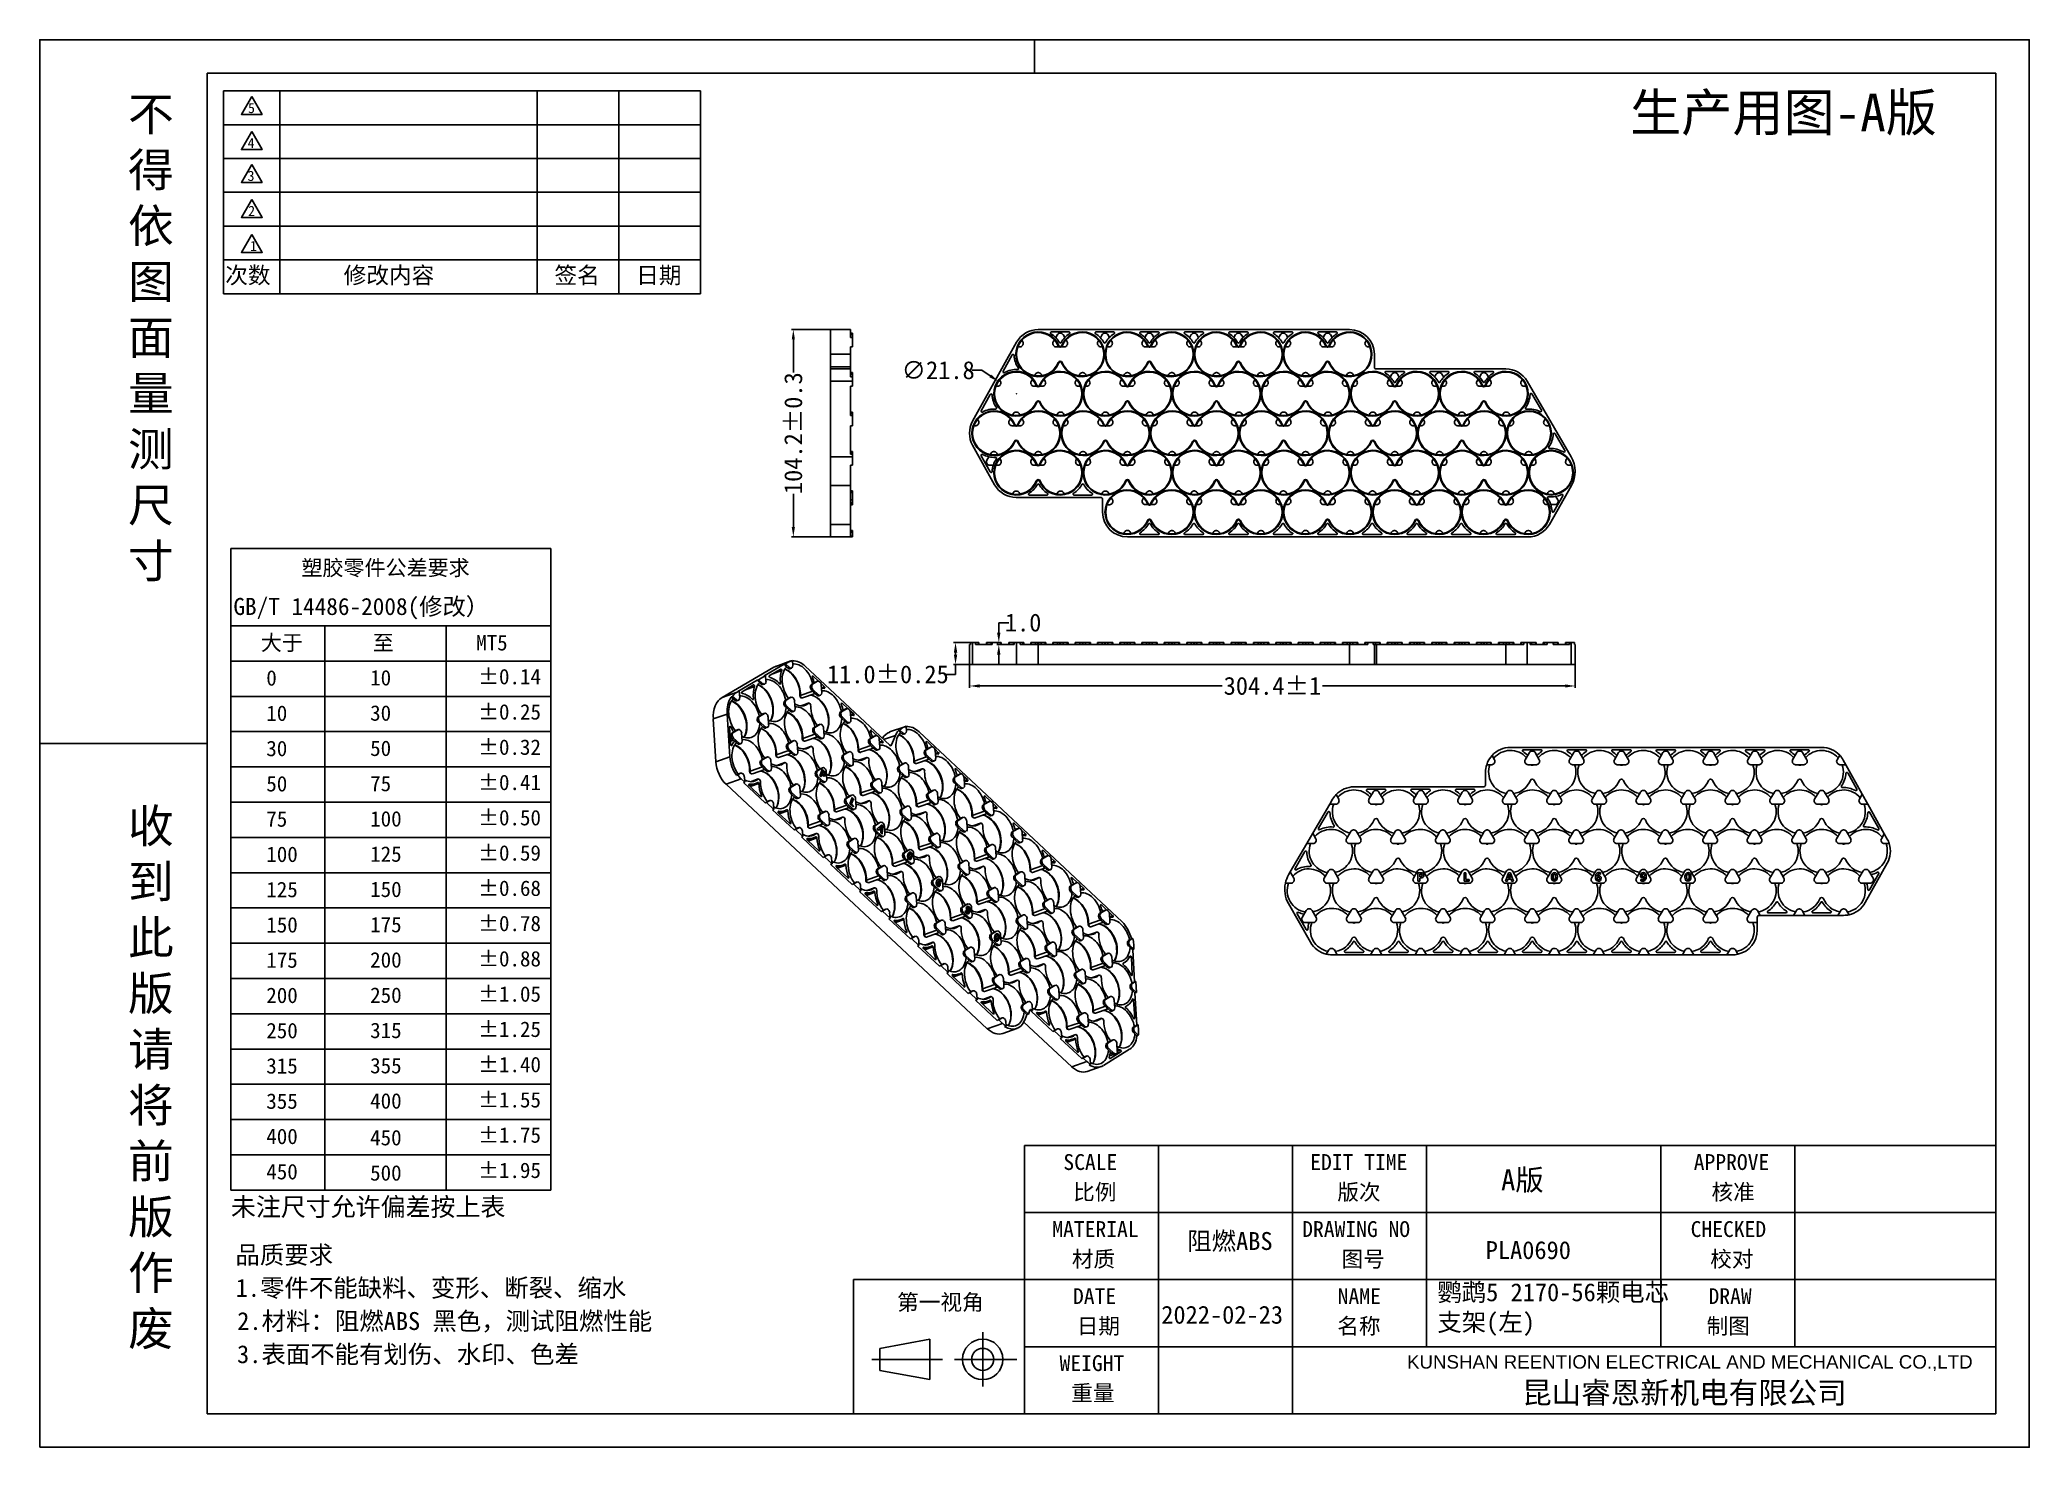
# Model space of a CAD drawing. Header units: millimetres. Extents: x -12 to 988, y -34 to 673.
import ezdxf
from ezdxf.lldxf.tags import DXFTag

# ---------------------------------------------------------------- set-up
doc = ezdxf.new("R2010")
doc.units = ezdxf.units.MM
doc.styles.add('HZ', font='')
doc.styles.add('Xiaoyao', font='')
doc.styles.get('HZ').set_extended_font_data('SimSun')
doc.styles.get('Xiaoyao').set_extended_font_data('NSimSun')
tags = doc.linetypes.add('ACAD_ISO04W100', pattern=[30, 24, -3, 0, -3]).pattern_tags.tags
tags[10:11] = [DXFTag(74, 4), DXFTag(75, 0), DXFTag(340, '0'), DXFTag(46, 0.0), DXFTag(50, 0.0), DXFTag(44, 0.0), DXFTag(45, 0.0)]
tags[8:9] = [DXFTag(74, 4), DXFTag(75, 0), DXFTag(340, '0'), DXFTag(46, 0.0), DXFTag(50, 0.0), DXFTag(44, 0.0), DXFTag(45, 0.0)]
tags[6:7] = [DXFTag(74, 4), DXFTag(75, 0), DXFTag(340, '0'), DXFTag(46, 0.0), DXFTag(50, 0.0), DXFTag(44, 0.0), DXFTag(45, 0.0)]
tags[4:5] = [DXFTag(74, 4), DXFTag(75, 0), DXFTag(340, '0'), DXFTag(46, 0.0), DXFTag(50, 0.0), DXFTag(44, 0.0), DXFTag(45, 0.0)]
doc.dimstyles.new('副本 Standard', dxfattribs={"dimtxt": 9, "dimasz": 5, "dimexe": 1, "dimexo": 0.5, "dimgap": 0.5, "dimtad": 0, "dimtoh": 1, "dimdec": 1, "dimzin": 0, "dimdsep": 46, "dimtxsty": 'Standard', "dimcen": 0.09, "dimclrd": 3, "dimclre": 3, "dimclrt": 3, "dimadec": 0, "dimazin": 0, "dimtfac": 1, "dimtdec": 1, "dimtofl": 0, "dimtmove": 0, "dimatfit": 3, "dimfxl": 0, "dimtolj": 1, "dimtzin": 0, "dimarcsym": 0})

msp = doc.modelspace()

# ---------------------------------------------------------------- texts
at = {"style": 'Xiaoyao'}
msp.add_text('品质要求', height=9, dxfattribs=at).set_placement((85.96, 58.2))
at = {"color": 7, "style": 'Xiaoyao'}
for s, p in [('1.零件不能缺料、变形、断裂、缩水', (86.06, 41.6)), ('2.材料：阻燃ABS 黑色，测试阻燃性能', (86.86, 24.94)), ('3.表面不能有划伤、水印、色差', (86.76, 8.28))]:
    msp.add_text(s, height=9, dxfattribs=at).set_placement(p)
at = {"color": 7, "char_height": 9, "width": 117.8451, "attachment_point": 1, "style": 'Xiaoyao'}
for s, insert in [('阻燃ABS', (564.39, 74.14)), ('{\\fSimSun|b0|i0|c134|p2;鹦鹉5 }2170-56{\\fSimSun|b0|i0|c134|p2;颗电芯支架(左)}', (690.1, 48.39))]:
    msp.add_mtext(s, dxfattribs=dict(at, insert=insert))
at = {"color": 7, "char_height": 9, "attachment_point": 1, "style": 'Xiaoyao'}
for s, width, gutter_width, insert in [('PLA0690', 117.8451, 32.88, (714.42, 69.58)), ('2022-02-23', 16.4055, 22.79, (551.34, 37.1))]:
    msp.add_mtext_dynamic_manual_height_columns(s, width=width, gutter_width=gutter_width, heights=[0], dxfattribs=dict(at, insert=insert))

# ---------------------------------------------------------------- blocks, each defined once
blk = doc.blocks.new('ghyt')
for p, q in [((-86.56, -2.23), (-86.56, 155.49)), ((-86.56, 155.49), (-7.83, 155.49)), ((-7.83, 155.49), (-7.83, -2.23)), ((-7.83, 136.49), (-86.56, 136.49)), ((-63.47, 136.49), (-63.47, -2.23)), ((-33.6, 136.49), (-33.6, -2.23)), ((-7.83, 127.82), (-86.56, 127.82)), ((-7.83, 119.15), (-86.56, 119.15)), ((-7.83, 110.48), (-86.56, 110.48)), ((-7.83, 101.81), (-86.56, 101.81)), ((-7.83, 93.14), (-86.56, 93.14)), ((-7.83, 84.47), (-86.56, 84.47)), ((-7.83, 75.8), (-86.56, 75.8)), ((-7.83, 67.13), (-86.56, 67.13)), ((-7.83, 58.46), (-86.56, 58.46)), ((-7.83, 49.79), (-86.56, 49.79)), ((-7.83, 41.12), (-86.56, 41.12)), ((-7.83, 32.45), (-86.56, 32.45)), ((-7.83, 23.78), (-86.56, 23.78)), ((-7.83, 15.11), (-86.56, 15.11)), ((-7.83, 6.44), (-86.56, 6.44)), ((-7.83, -2.23), (-86.56, -2.23))]:
    blk.add_line(p, q)
at = {"attachment_point": 1}
for s, width, gutter_width, insert, char_height in [('{\\fSimSun|b1|i0|c134|p2;塑胶零件公差要求}', 78.7285, 1.35, (-69.22, 152.67), 3.7931), ('GB/T 14486-2008({\\fSimSun|b0|i0|c134|p2;修改）}', 78.4957, 6.56, (-85.96, 143.36), 4.1999), ('{\\fSimSun|b0|i0|c134|p2;大于}', 23.0888, 1.35, (-79.2, 134.24), 3.7931), ('{\\fSimSun|b0|i0|c134|p2;至}', 29.8723, 1.35, (-51.67, 134.24), 3.7931), ('MT5', 25.7673, 1.35, (-26.24, 134.24), 3.793), ('0', 23.0888, 18.97, (-77.86, 125.58), 3.79), ('10', 29.8723, 18.97, (-52.31, 125.63), 3.793), ('%%p0.14', 25.7673, 18.97, (-25.78, 125.91), 3.793), ('%%p0.25', 25.7673, 18.97, (-25.78, 117.24), 3.793), ('10', 23.0888, 18.97, (-77.86, 116.91), 3.793), ('30', 29.8723, 18.97, (-52.31, 116.96), 3.793), ('30', 23.0888, 18.97, (-77.86, 108.24), 3.793), ('50', 29.8723, 18.97, (-52.31, 108.29), 3.793), ('%%p0.32', 25.7673, 18.97, (-25.78, 108.57), 3.793), ('50', 23.0888, 18.97, (-77.86, 99.57), 3.793), ('75', 29.8723, 18.97, (-52.31, 99.62), 3.793), ('%%p0.41', 25.7673, 18.97, (-25.78, 99.9), 3.793), ('75', 23.0888, 18.97, (-77.86, 90.9), 3.793), ('100', 29.8723, 18.97, (-52.31, 90.95), 3.793), ('%%p0.50', 25.7673, 18.97, (-25.78, 91.23), 3.793), ('100', 23.0888, 18.97, (-77.86, 82.23), 3.793), ('125', 29.8723, 18.97, (-52.31, 82.28), 3.793), ('%%p0.59', 25.7673, 18.97, (-25.78, 82.56), 3.793), ('125', 23.0888, 18.97, (-77.86, 73.56), 3.793), ('150', 29.8723, 18.97, (-52.31, 73.61), 3.793), ('%%p0.68', 25.7673, 18.97, (-25.78, 73.89), 3.793), ('150', 23.0888, 18.97, (-77.86, 64.89), 3.793), ('175', 29.8723, 18.97, (-52.31, 64.94), 3.793), ('%%p0.78', 25.7673, 18.97, (-25.78, 65.22), 3.793), ('175', 23.0888, 18.97, (-77.86, 56.22), 3.793), ('200', 29.8723, 18.97, (-52.31, 56.27), 3.793), ('%%p0.88', 25.7673, 18.97, (-25.78, 56.55), 3.793), ('200', 23.0888, 18.97, (-77.86, 47.55), 3.793), ('250', 29.8723, 18.97, (-52.31, 47.6), 3.793), ('%%p1.05', 25.7673, 18.97, (-25.78, 47.88), 3.793), ('%%p1.25', 25.7673, 18.97, (-25.78, 39.21), 3.793), ('250', 23.0888, 18.97, (-77.86, 38.88), 3.793), ('315', 29.8723, 18.97, (-52.31, 38.93), 3.793), ('315', 23.0888, 18.97, (-77.86, 30.21), 3.793), ('355', 29.8723, 18.97, (-52.31, 30.26), 3.793), ('%%P1.40', 25.7673, 18.97, (-25.78, 30.54), 3.793), ('355', 23.0888, 18.97, (-77.86, 21.54), 3.793), ('400', 29.8723, 18.97, (-52.31, 21.59), 3.793), ('%%p1.55', 25.7673, 18.97, (-25.78, 21.87), 3.793), ('400', 23.0888, 18.97, (-77.86, 12.87), 3.793), ('450', 29.8723, 18.97, (-52.32, 12.56), 3.793), ('%%p1.75', 25.7673, 18.97, (-25.78, 13.2), 3.793), ('450', 23.0888, 18.97, (-77.86, 4.2), 3.793), ('500', 29.8723, 18.97, (-52.32, 3.89), 3.793), ('%%p1.95', 25.7673, 18.97, (-25.78, 4.53), 3.793)]:
    blk.add_mtext_dynamic_manual_height_columns(s, width=width, gutter_width=gutter_width, heights=[0], dxfattribs=dict(at, insert=insert, char_height=char_height))
blk = doc.blocks.new('fethyj')
at = {"linetype": 'ACAD_ISO04W100', "lineweight": 100}
blk.add_blockref('ghyt', (84.93, 22.58), dxfattribs=at)
at = {"insert": (-1.63, 18.49), "char_height": 4.5, "attachment_point": 1}
blk.add_mtext_dynamic_manual_height_columns('{\\fSimSun|b0|i0|c134|p54;未注尺寸允许偏差按上表}', width=78.7285, gutter_width=18.97, heights=[0], dxfattribs=at)
blk = doc.blocks.new('新块')
at = {"color": 7}
for p, q in [((-200.07, 87.26), (-200.07, 133.75)), ((-90.72, 133.75), (-200.07, 133.75)), ((-187.14, 87.26), (-187.14, 133.75)), ((-128.21, 133.75), (-128.21, 87.26)), ((-109.47, 87.26), (-109.47, 133.75)), ((-109.47, 133.75), (-109.47, 87.26)), ((-90.72, 87.26), (-90.72, 133.75)), ((-90.72, 126), (-200.07, 126)), ((-90.72, 118.25), (-200.07, 118.25)), ((-136.18, 110.5), (-200.07, 110.5)), ((-90.72, 110.5), (-136.18, 110.5)), ((-136.18, 102.76), (-200.07, 102.76)), ((-90.72, 102.76), (-136.18, 102.76)), ((-136.18, 95.01), (-200.07, 95.01)), ((-90.72, 95.01), (-136.18, 95.01)), ((-90.72, 87.26), (-200.07, 87.26))]:
    blk.add_line(p, q, dxfattribs=at)
at = {"color": 4}
for p, q in [((206.24, -107.96), (-16.45, -107.96)), ((-16.45, -107.96), (-16.45, -169.39)), ((14.27, -107.96), (14.27, -169.39)), ((44.98, -107.96), (44.98, -169.39)), ((75.7, -107.96), (75.7, -154.04)), ((129.45, -107.96), (129.45, -154.04)), ((160.17, -107.96), (160.17, -154.04)), ((206.24, -123.32), (-16.45, -123.32)), ((-16.45, -138.68), (-55.65, -138.68)), ((-55.65, -138.68), (-55.65, -169.39)), ((206.24, -138.68), (-16.45, -138.68)), ((206.24, -154.04), (-16.45, -154.04))]:
    blk.add_line(p, q, dxfattribs=at)
for p, q in [((-49.62, -154.43), (-38.18, -152.32)), ((-49.62, -154.43), (-49.62, -159.48)), ((-38.18, -152.32), (-38.18, -161.59)), ((-26.02, -150.72), (-26.02, -163.19)), ((-51.44, -156.95), (-35.22, -156.95)), ((-49.62, -159.48), (-38.18, -161.59)), ((-32.51, -156.95), (-18.18, -156.95))]:
    blk.add_line(p, q)
at = {"color": 5}
blk.add_lwpolyline([(-242.21, -177.07), (213.92, -177.07), (213.92, 145.45), (-242.21, 145.45)], close=True, dxfattribs=at)
at = {"color": 6}
for points in [[(-14.15, 137.77), (-14.15, 145.45)], [(-203.82, -15.81), (-242.21, -15.81)]]:
    blk.add_lwpolyline(points, dxfattribs=at)
blk.add_lwpolyline([(-203.82, -169.39), (206.24, -169.39), (206.24, 137.77), (-203.82, 137.77)], close=True, dxfattribs=at)
at = {"color": 7}
for points in [[(-193.62, 132.47), (-196, 128.34), (-191.24, 128.34)], [(-193.62, 124.42), (-196, 120.3), (-191.24, 120.3)], [(-193.62, 116.91), (-196, 112.78), (-191.24, 112.78)], [(-193.59, 108.89), (-195.98, 104.76), (-191.21, 104.76)], [(-193.59, 100.85), (-195.98, 96.72), (-191.21, 96.72)]]:
    blk.add_lwpolyline(points, close=True, dxfattribs=at)
for radius in [4.63, 2.53]:
    blk.add_circle((-26.02, -156.95), radius)
at = {"linetype": 'ACAD_ISO04W100', "lineweight": 100, "xscale": 0.9320944412921423, "yscale": 0.9320944412921423, "zscale": 0.9320944412921423}
blk.add_blockref('fethyj', (-196.87, -137.12), dxfattribs=at)
at = {"color": 7, "style": 'HZ'}
for s, height, p in [('次数', 3.808, (-199.7, 89.6)), ('修改内容', 3.808, (-172.54, 89.6)), ('签名', 3.808, (-124.22, 89.6)), ('日期', 3.808, (-105.48, 89.6)), ('昆山睿恩新机电有限公司', 4.9589, (97.66, -167.07))]:
    blk.add_text(s, height=height, dxfattribs=at).set_placement(p)
at = {"attachment_point": 1}
for s, insert, char_height, width in [('{\\fSimSun|b0|i0|c134|p2;不得依图面量测尺寸}', (-221.98, 132.29), 7.6791, 5.9449), ('{\\fSimSun|b0|i0|c134|p2;收到此版请将前版作废}', (-221.98, -30.85), 7.6791, 5.9449), ('{\\fSimSun|b0|i0|c134|p54;A版}', (92.84, -113.42), 4.777, 15.9379)]:
    blk.add_mtext(s, dxfattribs=dict(at, insert=insert, char_height=char_height, width=width))
at = {"color": 4, "insert": (122.4, 133.1), "char_height": 8.6005, "width": 121.3714, "attachment_point": 1}
blk.add_mtext('{\\fSimSun|b0|i0|c134|p2;生产用图-A版}', dxfattribs=at)
at = {"color": 7, "char_height": 2.32, "width": 6.7784, "attachment_point": 1}
for s, insert in [('5', (-194.47, 130.98)), ('4', (-194.57, 122.94)), ('3', (-194.57, 115.43)), ('2', (-194.44, 107.41)), ('1', (-194.02, 99.36))]:
    blk.add_mtext(s, dxfattribs=dict(at, insert=insert))
at = {"color": 7, "attachment_point": 1, "style": 'HZ'}
for s, insert, char_height, width in [('SCALE', (-7.53, -109.91), 3.637, 42.5242), ('EDIT TIME', (49.08, -109.91), 3.637, 42.5242), ('APPROVE', (137, -109.91), 3.637, 42.5242), ('比例', (-5.29, -116.77), 3.637, 17.9947), ('版次', (55.29, -116.77), 3.637, 17.9947), ('核准', (141.07, -116.77), 3.637, 17.9947), ('MATERIAL', (-10.07, -125.27), 3.637, 42.5242), ('DRAWING NO', (47.23, -125.27), 3.637, 34.0785), ('CHECKED', (136.29, -125.27), 3.637, 42.5242), ('材质', (-5.58, -132.13), 3.637, 17.9947), ('图号', (56.26, -132.13), 3.637, 17.9947), ('校对', (140.78, -132.13), 3.637, 17.9947), ('DATE', (-5.32, -140.63), 3.637, 34.0785), ('NAME', (55.37, -140.63), 3.637, 17.9947), ('DRAW', (140.39, -140.63), 3.637, 34.0785), ('第一视角', (-45.64, -142.02), 3.637, 28.5282), ('日期', (-4.47, -147.49), 3.637, 17.9947), ('名称', (55.28, -147.49), 3.637, 17.9947), ('制图', (139.96, -147.49), 3.637, 17.9947), ('WEIGHT', (-8.41, -155.99), 3.637, 34.0785), ('{\\fArial|b0|i0|c0|p34;KUNSHAN REENTION ELECTRICAL AND MECHANICAL CO.,LTD}', (71.26, -155.99), 3.0716, 199.2177), ('重量', (-5.73, -162.84), 3.637, 17.9947)]:
    blk.add_mtext(s, dxfattribs=dict(at, insert=insert, char_height=char_height, width=width))
blk = doc.blocks.new('FDGHFGHFDD')
at = {"linetype": 'Continuous'}
for p, q in [((-65.7, 44.4), (73.3, 58)), ((0.3, 49.9), (3.9, 50.3)), ((4.5, 50.5), (4.8, 50.5)), ((5.5, 50.4), (8.1, 50.7)), ((6.2, 50.1), (9.4, 47.6)), ((7.5, 49.1), (8.1, 50.7)), ((20.1, 51.4), (20.3, 51.9)), ((20.3, 51.9), (23.9, 52.2)), ((23.1, 49), (23.7, 51.8)), ((23.2, 50), (23.4, 51.1)), ((23.7, 51.9), (23.4, 51.2)), ((23.4, 51.1), (23.7, 51.8)), ((24.5, 52.4), (24.8, 52.5)), ((25.5, 52.4), (28, 52.6)), ((26.2, 52), (29.4, 49.6)), ((27.4, 51.1), (28, 52.6)), ((40, 53.3), (40.2, 53.8)), ((40.2, 53.8), (43.8, 54.2)), ((42.7, 50.2), (42.8, 50.9)), ((42.7, 50.2), (42.9, 50.9)), ((42.8, 50.9), (43, 52)), ((42.9, 50.9), (43.5, 53.7)), ((43, 52), (43.2, 53)), ((43.5, 53.9), (43.2, 53.2)), ((43.2, 53), (43.5, 53.7)), ((44.4, 54.4), (44.6, 54.4)), ((45.4, 54.3), (48, 54.6)), ((46, 54), (49.2, 51.5)), ((47.3, 53), (48, 54.6)), ((49.4, 49.4), (49.7, 50.1)), ((49.8, 50.4), (49.7, 50.3)), ((59.9, 55.3), (60.1, 55.8)), ((60.1, 55.8), (63.8, 56.1)), ((62.7, 52.2), (62.8, 53)), ((62.7, 52.2), (62.9, 52.9)), ((62.8, 53), (63, 53.9)), ((62.9, 52.9), (63.5, 55.7)), ((63, 53.9), (63.2, 55)), ((65.6, 50.6), (63.1, 44.5)), ((63.5, 55.8), (63.2, 55.1)), ((63.2, 55), (63.5, 55.7)), ((63.2, 51.1), (63.5, 51.8)), ((63.4, 50.9), (63.2, 51.1)), ((63.4, 50.9), (63.7, 51.6)), ((63.7, 51.6), (63.5, 51.8)), ((64.4, 56.3), (64.6, 56.4)), ((64.8, 50.5), (65.1, 51.2)), ((64.8, 44.5), (67.3, 50.8)), ((66.1, 50.6), (64.8, 50.5)), ((68.9, 51.6), (65.1, 51.2)), ((65.4, 56.3), (67.9, 56.5)), ((66, 55.9), (69.2, 53.5)), ((67.3, 50.8), (66.1, 50.6)), ((67.2, 55), (67.9, 56.5)), ((68.6, 50.9), (67.3, 50.8)), ((68.6, 50.9), (68.9, 51.6)), ((69.4, 51.4), (69.7, 52.1)), ((69.8, 52.4), (69.7, 52.2)), ((82.5, 54.1), (82.6, 54.8)), ((82.5, 54.1), (82.8, 54.8)), ((82.6, 54.8), (82.8, 55.9)), ((82.8, 55.9), (83.1, 56.6)), ((82.8, 54.8), (83.1, 56.6)), ((83, 53), (83.3, 53.7)), ((83.2, 52.9), (83, 53)), ((83.2, 52.9), (83.5, 53.6)), ((83.5, 53.6), (83.3, 53.7)), ((84.7, 52.4), (84.9, 53.1)), ((85.6, 52.5), (84.7, 52.4)), ((87.6, 53.4), (84.9, 53.1)), ((87.6, 53.4), (85.6, 55)), ((87.4, 52.7), (85.6, 52.5)), ((87.6, 53.4), (87.4, 52.7)), ((87.4, 52.7), (100.1, 42.7)), ((-72.4, 40.7), (-75.5, 33.2)), ((-72.1, 41.3), (-70.2, 39.8)), ((-59.6, 43.6), (-59.4, 44.1)), ((-59.4, 44.1), (-55.7, 44.4)), ((-56.8, 40.5), (-56.6, 41.3)), ((-56.8, 40.5), (-56.5, 41.2)), ((-56.6, 41.3), (-56.5, 42.2)), ((-56.5, 41.2), (-56, 44)), ((-56.5, 42.2), (-56.2, 43.3)), ((-55.9, 44.1), (-56.2, 43.4)), ((-56.2, 43.3), (-56, 44)), ((-56.2, 39.4), (-56, 40.1)), ((-55.8, 39.9), (-56, 40.1)), ((-55.1, 44.7), (-54.8, 44.7)), ((-54.1, 44.6), (-51.6, 44.8)), ((-53.4, 44.2), (-50.2, 41.8)), ((-52.2, 43.3), (-51.6, 44.8)), ((-50, 39.7), (-49.7, 40.4)), ((-49.7, 40.7), (-49.7, 40.5)), ((-39.7, 45.5), (-39.5, 46)), ((-39.5, 46), (-35.9, 46.4)), ((-37, 42.4), (-36.8, 43.1)), ((-37, 42.4), (-36.7, 43.1)), ((-36.8, 43.1), (-36.6, 44.2)), ((-36.7, 43.1), (-36.1, 45.9)), ((-36.6, 44.2), (-36.4, 45.3)), ((-36.1, 46.1), (-36.4, 45.4)), ((-36.4, 45.3), (-36.1, 45.9)), ((-36.4, 41.3), (-36.1, 42)), ((-36.2, 41.2), (-36.4, 41.3)), ((-36.2, 41.2), (-35.9, 41.9)), ((-35.9, 41.9), (-36.1, 42)), ((-35.3, 46.6), (-35, 46.6)), ((-34.8, 40.8), (-34.5, 41.4)), ((-33.8, 40.9), (-34.8, 40.8)), ((-30.8, 41.8), (-34.5, 41.4)), ((-34.3, 46.5), (-31.7, 46.8)), ((-31.8, 41), (-33.8, 40.9)), ((-33.6, 46.2), (-30.4, 43.7)), ((-32.3, 45.2), (-31.7, 46.8)), ((-31, 41.1), (-31.8, 41)), ((-31, 41.1), (-30.8, 41.8)), ((-30.2, 41.7), (-29.9, 42.3)), ((-29.9, 42.6), (-29.9, 42.5)), ((-19.8, 47.5), (-19.6, 48)), ((-19.6, 48), (-15.9, 48.3)), ((-17, 44.4), (-16.8, 45.2)), ((-17, 44.4), (-16.7, 45.1)), ((-16.8, 45.2), (-16.6, 46.1)), ((-16.7, 45.1), (-16.1, 47.9)), ((-16.6, 46.1), (-16.4, 47.2)), ((-14.1, 42.8), (-16.5, 36.7)), ((-16.1, 48), (-16.4, 47.3)), ((-16.4, 47.2), (-16.1, 47.9)), ((-16.4, 43.3), (-16.1, 44)), ((-16.2, 43.1), (-16.4, 43.3)), ((-16.2, 43.1), (-15.9, 43.8)), ((-15.9, 43.8), (-16.1, 44)), ((-15.3, 48.5), (-15, 48.6)), ((-14.8, 42.7), (-14.5, 43.4)), ((-14.8, 36.7), (-12.3, 43)), ((-13.5, 42.8), (-14.8, 42.7)), ((-10.8, 43.8), (-14.5, 43.4)), ((-14.3, 48.5), (-11.8, 48.7)), ((-13.6, 48.1), (-10.4, 45.7)), ((-12.3, 43), (-13.5, 42.8)), ((-12.4, 47.2), (-11.8, 48.7)), ((-11, 43.1), (-12.3, 43)), ((-11, 43.1), (-10.8, 43.8)), ((-10.2, 43.6), (-9.9, 44.3)), ((-9.9, 44.6), (-9.9, 44.4)), ((0.1, 49.4), (0.3, 49.9)), ((2.9, 46.3), (3, 47)), ((2.9, 46.3), (3.1, 47)), ((3, 47), (3.2, 48.1)), ((3.1, 47), (3.7, 49.8)), ((3.2, 48.1), (3.4, 49.1)), ((3.7, 50), (3.4, 49.3)), ((3.4, 49.1), (3.7, 49.8)), ((3.4, 45.2), (3.7, 45.9)), ((3.6, 45.1), (3.4, 45.2)), ((3.6, 45.1), (3.9, 45.8)), ((3.9, 45.8), (3.7, 45.9)), ((5, 44.7), (5.3, 45.3)), ((6, 44.8), (5, 44.7)), ((9, 45.7), (5.3, 45.3)), ((8, 44.9), (6, 44.8)), ((8.8, 45), (8, 44.9)), ((8.8, 45), (9, 45.7)), ((9.6, 45.5), (9.9, 46.2)), ((10, 46.5), (9.9, 46.4)), ((22.9, 48.3), (23, 49.1)), ((22.9, 48.3), (23.1, 49)), ((23, 49.1), (23.2, 50)), ((25.8, 46.7), (23.3, 40.6)), ((23.4, 47.2), (23.7, 47.9)), ((23.6, 47), (23.4, 47.2)), ((23.4, 40.6), (23.5, 40.5)), ((23.4, 40.5), (23.4, 40.3)), ((23.6, 47), (23.9, 47.7)), ((23.9, 47.7), (23.7, 47.9)), ((24, 40.3), (24.2, 40.2)), ((25, 46.6), (25.3, 47.3)), ((25, 40.6), (27.5, 46.9)), ((26.3, 46.7), (25, 46.6)), ((29, 47.7), (25.3, 47.3)), ((27.5, 46.9), (26.3, 46.7)), ((29, 41.2), (27.4, 37.3)), ((28.8, 47), (27.5, 46.9)), ((28.9, 41), (27.5, 37.4)), ((28.8, 47), (29, 47.7)), ((29.6, 47.5), (29.9, 48.2)), ((30, 48.5), (29.9, 48.3)), ((43.2, 49.1), (43.5, 49.8)), ((43.4, 49), (43.2, 49.1)), ((43.4, 49), (43.7, 49.7)), ((43.7, 49.7), (43.5, 49.8)), ((44.9, 48.6), (45.1, 49.2)), ((45.8, 48.6), (44.9, 48.6)), ((48.9, 49.6), (45.1, 49.2)), ((47.8, 48.8), (45.8, 48.6)), ((48.6, 48.9), (47.8, 48.8)), ((48.6, 48.9), (48.9, 49.6)), ((60.2, 37.5), (60.7, 40.3)), ((60.8, 40.4), (60.5, 39.8)), ((60.5, 39.6), (60.7, 40.3)), ((61.6, 41), (61.9, 41)), ((63.2, 44.4), (63.3, 44.4)), ((63.3, 44.4), (63.2, 44.2)), ((63.3, 40.6), (66.5, 38.1)), ((63.8, 44.2), (64, 44.1)), ((68.8, 45.1), (67.2, 41.2)), ((68.7, 44.9), (67.3, 41.3)), ((79.9, 39.6), (80.2, 41)), ((80, 39.4), (80.6, 42.3)), ((80.2, 41), (80.3, 41.6)), ((80.6, 42.4), (80.3, 41.7)), ((80.3, 41.6), (80.6, 42.3)), ((81.4, 42.9), (81.7, 42.9)), ((83.1, 42.5), (86.3, 40.1)), ((89.2, 48.8), (89.7, 49.8)), ((89.7, 49.8), (96.7, 44.3)), ((96.5, 43.7), (96.7, 44.3)), ((99.7, 40.7), (100, 41.4)), ((99.7, 40.7), (99.9, 41.3)), ((99.9, 41.3), (100.1, 42.7)), ((100, 41.4), (100.4, 43.4)), ((100.1, 42.7), (100.4, 43.4)), ((100.3, 39.6), (100.6, 40.3)), ((104.7, 40), (100.4, 43.4)), ((100.5, 39.5), (100.8, 40.2)), ((100.8, 40.2), (100.6, 40.3)), ((-72.2, 34.2), (-74.6, 28.4)), ((-73.1, 37), (-72.8, 37.7)), ((-71.7, 37.1), (-73.1, 37)), ((-70.6, 37.9), (-72.8, 37.7)), ((-69.9, 29.6), (-72.2, 34.2)), ((-70.9, 37.2), (-71.7, 37.1)), ((-70.9, 37.2), (-70.6, 37.9)), ((-70, 37.8), (-69.7, 38.4)), ((-69.7, 38.8), (-69.7, 38.6)), ((-53.9, 38.9), (-56.3, 32.8)), ((-56.2, 32.7), (-56.3, 32.5)), ((-56, 39.3), (-56.2, 39.4)), ((-56.2, 32.8), (-56.1, 32.7)), ((-56, 39.3), (-55.8, 39.9)), ((-55.6, 32.5), (-55.5, 32.4)), ((-54.6, 38.8), (-54.3, 39.5)), ((-54.6, 32.8), (-52.1, 39.1)), ((-53.3, 38.9), (-54.6, 38.8)), ((-50.6, 39.9), (-54.3, 39.5)), ((-52.1, 39.1), (-53.3, 38.9)), ((-50.7, 33.4), (-52.2, 29.5)), ((-50.7, 33.2), (-52.2, 29.6)), ((-50.9, 39.2), (-52.1, 39.1)), ((-50.9, 39.2), (-50.6, 39.9)), ((-39.4, 27.7), (-38.9, 30.6)), ((-39.2, 29.9), (-38.9, 30.6)), ((-38.8, 30.7), (-39.1, 30)), ((-38, 31.2), (-37.8, 31.2)), ((-36.3, 30.8), (-33.1, 28.4)), ((-19.6, 29.6), (-19.3, 31.3)), ((-19.4, 29.7), (-18.9, 32.5)), ((-19.3, 31.3), (-19.2, 31.8)), ((-19.2, 31.8), (-18.9, 32.5)), ((-18.9, 32.7), (-19.1, 32)), ((-18, 33.2), (-17.8, 33.2)), ((-16.4, 36.7), (-16.3, 36.6)), ((-16.4, 36.6), (-16.4, 36.4)), ((-16.3, 32.8), (-13.1, 30.3)), ((-15.8, 36.4), (-15.7, 36.3)), ((-10.9, 37.3), (-12.4, 33.4)), ((-10.9, 37.1), (-12.4, 33.5)), ((0.1, 31), (0.3, 31.8)), ((0.1, 31), (0.4, 31.6)), ((0.3, 31.8), (0.5, 33.2)), ((0.4, 31.6), (0.9, 34.5)), ((0.5, 33.2), (0.7, 33.8)), ((1, 34.6), (0.7, 33.9)), ((0.7, 33.8), (0.9, 34.5)), ((0.7, 29.9), (0.9, 30.6)), ((1.1, 30.4), (0.9, 30.6)), ((0.9, 29.7), (1.1, 30.4)), ((1.8, 35.1), (2, 35.1)), ((6.3, 30.3), (2.6, 30)), ((3.5, 34.7), (6.7, 32.3)), ((6, 29.7), (6.3, 30.3)), ((6.9, 30.2), (7.1, 30.9)), ((7.2, 31.2), (7.2, 31)), ((20.1, 32.9), (20.4, 33.6)), ((20.1, 32.9), (20.2, 33.5)), ((20.2, 33.5), (20.5, 35.2)), ((20.4, 33.6), (20.9, 36.4)), ((20.5, 35.2), (20.6, 35.7)), ((20.6, 35.7), (20.9, 36.4)), ((21, 36.5), (20.7, 35.9)), ((20.7, 31.8), (20.9, 32.5)), ((20.9, 31.7), (20.7, 31.8)), ((21.1, 32.4), (20.9, 32.5)), ((20.9, 31.7), (21.1, 32.4)), ((21.8, 37.1), (22, 37.1)), ((22.3, 31.2), (22.6, 31.9)), ((23.1, 31.3), (22.3, 31.2)), ((26.3, 32.3), (22.6, 31.9)), ((25.1, 31.5), (23.1, 31.3)), ((23.5, 36.7), (26.7, 34.2)), ((26, 31.6), (25.1, 31.5)), ((26, 31.6), (26.3, 32.3)), ((26.9, 32.1), (27.1, 32.8)), ((27.2, 33.1), (27.2, 33)), ((39.9, 34.9), (40.1, 35.7)), ((39.9, 34.9), (40.2, 35.5)), ((40.1, 35.7), (40.4, 37.1)), ((40.2, 35.5), (40.7, 38.4)), ((40.4, 37.1), (40.5, 37.7)), ((42.8, 33.3), (40.4, 27.2)), ((40.8, 38.5), (40.5, 37.8)), ((40.5, 37.7), (40.7, 38.4)), ((40.5, 33.8), (40.8, 34.5)), ((40.7, 33.6), (40.5, 33.8)), ((40.7, 33.6), (41, 34.3)), ((41, 34.3), (40.8, 34.5)), ((41.6, 39), (41.9, 39)), ((42.1, 33.2), (42.4, 33.9)), ((42.1, 27.2), (44.6, 33.4)), ((43.4, 33.3), (42.1, 33.2)), ((46.1, 34.2), (42.4, 33.9)), ((43.3, 38.6), (46.5, 36.2)), ((44.6, 33.4), (43.4, 33.3)), ((45.8, 33.5), (44.6, 33.4)), ((45.8, 33.5), (46.1, 34.2)), ((46.7, 34.1), (47, 34.8)), ((47, 35.1), (47, 34.9)), ((59.9, 36.8), (60.2, 37.5)), ((59.9, 36.8), (60, 37.4)), ((60, 37.4), (60.4, 39.1)), ((60.4, 39.1), (60.5, 39.6)), ((60.5, 35.7), (60.7, 36.4)), ((60.7, 35.6), (60.5, 35.7)), ((61, 36.3), (60.7, 36.4)), ((60.7, 35.6), (61, 36.3)), ((62.1, 35.1), (62.4, 35.8)), ((62.9, 35.2), (62.1, 35.1)), ((66.1, 36.2), (62.4, 35.8)), ((64.9, 35.4), (62.9, 35.2)), ((65.8, 35.5), (64.9, 35.4)), ((65.8, 35.5), (66.1, 36.2)), ((66.7, 36), (67, 36.7)), ((67, 37), (67, 36.8)), ((79.7, 38.8), (79.9, 39.6)), ((79.7, 38.8), (80, 39.4)), ((82.7, 37.2), (80.2, 31.1)), ((80.3, 37.7), (80.6, 38.4)), ((80.5, 37.5), (80.3, 37.7)), ((80.3, 31), (80.4, 30.9)), ((80.3, 31), (80.3, 30.8)), ((80.5, 37.5), (80.8, 38.2)), ((80.8, 38.2), (80.6, 38.4)), ((80.9, 30.7), (81.1, 30.7)), ((81.9, 37.1), (82.2, 37.8)), ((81.9, 31.1), (84.4, 37.3)), ((83.2, 37.2), (81.9, 37.1)), ((85.9, 38.1), (82.2, 37.8)), ((84.4, 37.3), (83.2, 37.2)), ((85.9, 31.6), (84.3, 27.8)), ((85.7, 37.4), (84.4, 37.3)), ((85.8, 31.5), (84.4, 27.8)), ((85.7, 37.4), (85.9, 38.1)), ((86.5, 38), (86.8, 38.7)), ((86.9, 39), (86.8, 38.8)), ((100.5, 39.5), (100.3, 39.6)), ((101.9, 39), (102.2, 39.7)), ((102.7, 39.1), (101.9, 39)), ((104.7, 40), (102.2, 39.7)), ((104.4, 39.3), (102.7, 39.1)), ((104.7, 40), (104.4, 39.3)), ((104.4, 39.3), (117.2, 29.2)), ((106.3, 35.3), (106.7, 36.4)), ((106.7, 36.4), (113.8, 30.9)), ((113.5, 30.3), (113.8, 30.9)), ((-134.6, 20.2), (-132.6, 18.6)), ((-128.3, 23.1), (-70.4, 28.8)), ((-122.1, 22.3), (-121.9, 22.8)), ((-121.9, 22.8), (-118.2, 23.2)), ((-119.3, 19.3), (-119.2, 20.1)), ((-119.2, 20.1), (-119, 21)), ((-119.1, 20), (-118.5, 22.8)), ((-119, 21), (-118.8, 22.1)), ((-118.5, 22.9), (-118.8, 22.2)), ((-118.8, 22.1), (-118.5, 22.8)), ((-117.6, 23.4), (-117.4, 23.4)), ((-116.6, 23.4), (-114.1, 23.6)), ((-116, 23), (-112.8, 20.6)), ((-114.8, 22.1), (-114.1, 23.6)), ((-102.2, 24.3), (-102, 24.8)), ((-102, 24.8), (-98.2, 25.2)), ((-99.3, 21.2), (-99.1, 21.9)), ((-99.3, 21.2), (-99.2, 21.8)), ((-99.2, 21.8), (-99, 22.9)), ((-99.1, 21.9), (-98.5, 24.7)), ((-99, 22.9), (-98.8, 24)), ((-98.5, 24.9), (-98.8, 24.2)), ((-98.8, 24), (-98.5, 24.7)), ((-98.8, 20.1), (-98.5, 20.8)), ((-98.6, 20), (-98.8, 20.1)), ((-98.6, 20), (-98.3, 20.7)), ((-98.3, 20.7), (-98.5, 20.8)), ((-97.6, 25.4), (-97.4, 25.4)), ((-97.2, 19.6), (-96.9, 20.2)), ((-93.1, 20.6), (-96.9, 20.2)), ((-96.6, 25.3), (-94.2, 25.6)), ((-96, 25), (-92.8, 22.5)), ((-94.8, 24.1), (-94.2, 25.6)), ((-93.4, 19.9), (-93.1, 20.6)), ((-92.6, 20.4), (-92.3, 21.1)), ((-92.2, 21.4), (-92.3, 21.3)), ((-82.3, 26.2), (-82.1, 26.7)), ((-82.1, 26.7), (-78.4, 27.1)), ((-79.5, 23.2), (-79.4, 24)), ((-79.5, 23.2), (-79.2, 23.9)), ((-79.4, 24), (-79.2, 24.9)), ((-79.2, 23.9), (-78.7, 26.7)), ((-79.2, 24.9), (-79, 26)), ((-76.6, 21.6), (-79.1, 15.5)), ((-79, 26), (-78.7, 26.7)), ((-79, 22.1), (-78.7, 22.8)), ((-78.8, 21.9), (-79, 22.1)), ((-78.7, 26.8), (-78.9, 26.1)), ((-78.8, 21.9), (-78.5, 22.6)), ((-78.5, 22.6), (-78.7, 22.8)), ((-77.8, 27.3), (-77.6, 27.3)), ((-77.4, 15.5), (-74.8, 21.7)), ((-77.3, 21.5), (-77.1, 22.2)), ((-76.1, 21.6), (-77.3, 21.5)), ((-73.3, 22.5), (-77.1, 22.2)), ((-76.8, 27.3), (-74.3, 27.5)), ((-76.2, 26.9), (-73, 24.5)), ((-74.9, 21.7), (-76.1, 21.6)), ((-74.9, 26), (-74.3, 27.5)), ((-73.6, 21.9), (-74.9, 21.7)), ((-73.6, 21.9), (-73.3, 22.5)), ((-72.8, 22.4), (-72.5, 23.1)), ((-72.4, 23.4), (-72.4, 23.2)), ((-69.9, 29.6), (-70.2, 28.8)), ((-59.5, 25.1), (-59.2, 25.8)), ((-59.5, 25.1), (-59.4, 25.7)), ((-59.4, 25.7), (-59.1, 27.4)), ((-59.2, 25.8), (-58.7, 28.6)), ((-59.1, 27.4), (-59, 27.9)), ((-59, 27.9), (-58.7, 28.6)), ((-59, 24), (-58.7, 24.7)), ((-58.8, 23.9), (-59, 24)), ((-58.7, 28.8), (-58.9, 28.1)), ((-58.8, 23.9), (-58.5, 24.6)), ((-58.5, 24.6), (-58.7, 24.7)), ((-57.8, 29.3), (-57.6, 29.3)), ((-57.3, 23.4), (-57.1, 24.1)), ((-56.6, 23.5), (-57.3, 23.4)), ((-53.3, 24.5), (-57.1, 24.1)), ((-54.6, 23.7), (-56.6, 23.5)), ((-56.2, 28.9), (-53, 26.4)), ((-53.6, 23.8), (-54.6, 23.7)), ((-53.6, 23.8), (-53.3, 24.5)), ((-52.8, 24.3), (-52.5, 25)), ((-52.4, 25.3), (-52.4, 25.2)), ((-39.7, 27.1), (-39.5, 27.9)), ((-39.7, 27.1), (-39.4, 27.7)), ((-39.5, 27.9), (-39.3, 29.3)), ((-39.3, 29.3), (-39.2, 29.9)), ((-39.2, 26), (-38.9, 26.7)), ((-39, 25.8), (-39.2, 26)), ((-36.8, 25.5), (-39.2, 19.4)), ((-39, 25.8), (-38.7, 26.5)), ((-38.7, 26.5), (-38.9, 26.7)), ((-37.6, 19.4), (-35, 25.6)), ((-37.5, 25.4), (-37.2, 26.1)), ((-36.2, 25.5), (-37.5, 25.4)), ((-33.5, 26.4), (-37.2, 26.1)), ((-35.1, 25.6), (-36.2, 25.5)), ((-33.8, 25.8), (-35.1, 25.6)), ((-33.8, 25.8), (-33.5, 26.4)), ((-32.9, 26.3), (-32.7, 27)), ((-32.6, 27.3), (-32.6, 27.1)), ((-19.7, 29), (-19.4, 29.7)), ((-19.7, 29), (-19.6, 29.6)), ((-19.2, 27.9), (-18.9, 28.6)), ((-19, 27.8), (-19.2, 27.9)), ((-19, 27.8), (-18.7, 28.5)), ((-18.7, 28.5), (-18.9, 28.6)), ((-17.5, 27.3), (-17.2, 28)), ((-16.7, 27.4), (-17.5, 27.3)), ((-13.5, 28.4), (-17.2, 28)), ((-14.8, 27.6), (-16.7, 27.4)), ((-13.8, 27.7), (-14.8, 27.6)), ((-13.8, 27.7), (-13.5, 28.4)), ((-12.9, 28.2), (-12.7, 28.9)), ((-12.6, 29.2), (-12.6, 29.1)), ((3, 29.4), (0.6, 23.3)), ((0.7, 23.2), (0.6, 23)), ((0.9, 29.7), (0.7, 29.9)), ((0.7, 23.2), (0.8, 23.1)), ((1.3, 22.9), (1.4, 22.9)), ((2.3, 29.3), (2.6, 30)), ((2.3, 23.3), (4.8, 29.5)), ((3.6, 29.4), (2.3, 29.3)), ((4.8, 29.5), (3.6, 29.4)), ((6.2, 23.8), (4.7, 20)), ((6.2, 23.7), (4.7, 20)), ((6, 29.7), (4.8, 29.5)), ((17.5, 18.2), (18, 21)), ((17.6, 19.8), (17.7, 20.3)), ((17.7, 20.3), (18, 21)), ((18, 21.2), (17.8, 20.5)), ((18.9, 21.7), (19.1, 21.7)), ((20.6, 21.3), (23.7, 18.8)), ((37.2, 19.5), (37.5, 20.2)), ((37.2, 19.5), (37.3, 20.1)), ((37.3, 20.1), (37.6, 21.7)), ((37.5, 20.2), (38, 23)), ((37.6, 21.7), (37.7, 22.3)), ((37.7, 22.3), (38, 23)), ((38, 23.1), (37.8, 22.4)), ((38.9, 23.6), (39.1, 23.7)), ((40.5, 27.1), (40.4, 26.9)), ((40.5, 27.1), (40.6, 27)), ((40.5, 23.2), (43.7, 20.8)), ((41.1, 26.8), (41.2, 26.8)), ((46, 27.7), (44.5, 23.9)), ((46, 27.6), (44.5, 23.9)), ((57, 21.4), (57.2, 22.2)), ((57, 21.4), (57.3, 22.1)), ((57.2, 22.2), (57.4, 23.7)), ((57.3, 22.1), (57.8, 24.9)), ((57.4, 23.7), (57.5, 24.2)), ((57.5, 24.2), (57.8, 24.9)), ((57.9, 25.1), (57.6, 24.4)), ((57.6, 20.3), (57.8, 21)), ((57.8, 20.2), (57.6, 20.3)), ((58, 20.9), (57.8, 21)), ((57.8, 20.2), (58, 20.9)), ((58.7, 25.6), (58.9, 25.6)), ((59.2, 19.8), (59.5, 20.4)), ((63.2, 20.8), (59.5, 20.4)), ((60.4, 25.2), (63.6, 22.7)), ((62.9, 20.1), (61.7, 20)), ((62.9, 20.1), (63.2, 20.8)), ((63.8, 20.6), (64, 21.3)), ((64.1, 21.6), (64.1, 21.5)), ((77, 23.4), (77.3, 24.1)), ((77, 23.4), (77.1, 24)), ((77.1, 24), (77.4, 25.6)), ((77.3, 24.1), (77.8, 26.9)), ((77.4, 25.6), (77.5, 26.2)), ((77.5, 26.2), (77.8, 26.9)), ((77.5, 22.3), (77.8, 23)), ((77.8, 22.1), (77.5, 22.3)), ((77.9, 27), (77.6, 26.3)), ((78, 22.8), (77.8, 23)), ((77.8, 22.1), (78, 22.8)), ((78.7, 27.5), (78.9, 27.6)), ((79.2, 21.7), (79.5, 22.4)), ((80, 21.8), (79.2, 21.7)), ((83.2, 22.8), (79.5, 22.4)), ((82, 22), (80, 21.8)), ((80.4, 27.1), (83.6, 24.7)), ((82.9, 22.1), (82, 22)), ((82.9, 22.1), (83.2, 22.8)), ((83.8, 22.6), (84, 23.3)), ((84.1, 23.6), (84.1, 23.4)), ((96.8, 25.3), (97, 26.1)), ((96.8, 25.3), (97.1, 26)), ((97, 26.1), (97.2, 27.6)), ((97.1, 26), (97.6, 28.8)), ((97.2, 27.6), (97.4, 28.1)), ((99.7, 23.7), (97.3, 17.7)), ((97.7, 29), (97.4, 28.3)), ((97.4, 28.1), (97.6, 28.8)), ((97.4, 24.2), (97.6, 24.9)), ((97.6, 24.1), (97.4, 24.2)), ((97.8, 24.8), (97.6, 24.9)), ((97.6, 24.1), (97.8, 24.8)), ((98.5, 29.5), (98.8, 29.5)), ((99, 23.6), (99.3, 24.3)), ((99, 17.6), (101.5, 23.9)), ((100.3, 23.8), (99, 23.6)), ((103, 24.7), (99.3, 24.3)), ((100.2, 29.1), (103.4, 26.6)), ((101.5, 23.9), (100.3, 23.8)), ((102.7, 24), (101.5, 23.9)), ((102.7, 24), (103, 24.7)), ((103.6, 24.5), (103.9, 25.2)), ((103.9, 25.5), (103.9, 25.4)), ((116.8, 27.3), (117.1, 28)), ((116.8, 27.3), (116.9, 27.9)), ((116.9, 27.9), (117.2, 29.2)), ((117.1, 28), (117.5, 29.9)), ((117.2, 29.2), (117.5, 29.9)), ((117.4, 26.2), (117.6, 26.9)), ((117.6, 26), (117.4, 26.2)), ((119.8, 28.1), (117.5, 29.9)), ((117.8, 26.7), (117.6, 26.9)), ((117.6, 26), (117.8, 26.7)), ((119, 25.6), (119.3, 26.3)), ((119.8, 25.7), (119, 25.6)), ((121.5, 26.5), (119.3, 26.3)), ((121.2, 25.8), (119.8, 25.7)), ((121.5, 26.5), (121.2, 25.8)), ((-144.1, -18.6), (-138.4, 10.9)), ((-135.3, 18.4), (-138.4, 10.9)), ((-138.2, 4.4), (-136, 15.8)), ((-135, 19.5), (-138, 11.9)), ((-136.6, 6.5), (-135.3, 12.9)), ((-136.2, 8.3), (-134.4, 12.8)), ((-136, 15.8), (-135.7, 16.4)), ((-134.2, 15.9), (-136, 15.8)), ((-135.3, 18.4), (-135.7, 16.4)), ((-133, 16.7), (-135.7, 16.4)), ((-133.2, 16), (-134.2, 15.9)), ((-133.2, 16), (-133, 16.7)), ((-132.4, 16.5), (-132.1, 17.2)), ((-132, 17.5), (-132.1, 17.4)), ((-119.3, 19.3), (-119.1, 20)), ((-116.4, 17.7), (-118.9, 11.6)), ((-118.8, 18.2), (-118.5, 18.9)), ((-118.6, 18), (-118.8, 18.2)), ((-118.8, 11.5), (-118.7, 11.4)), ((-118.7, 11.5), (-118.8, 11.3)), ((-118.6, 18), (-118.3, 18.7)), ((-118.3, 18.7), (-118.5, 18.9)), ((-118.2, 11.2), (-118, 11.2)), ((-117.2, 17.6), (-116.9, 18.3)), ((-117.2, 11.6), (-114.7, 17.8)), ((-115.9, 17.7), (-117.2, 17.6)), ((-113.1, 18.6), (-116.9, 18.3)), ((-114.7, 17.8), (-115.9, 17.7)), ((-113.2, 12.2), (-114.8, 8.3)), ((-113.4, 18), (-114.7, 17.8)), ((-113.3, 12), (-114.7, 8.4)), ((-113.4, 18), (-113.1, 18.6)), ((-112.6, 18.5), (-112.3, 19.2)), ((-112.2, 19.5), (-112.3, 19.3)), ((-100.6, 10), (-100.3, 10)), ((-96.4, 19.6), (-97.2, 19.6)), ((-94.4, 19.8), (-96.4, 19.6)), ((-93.4, 19.9), (-94.4, 19.8)), ((-82.1, 8.4), (-81.8, 10)), ((-82, 8.5), (-81.4, 11.3)), ((-81.8, 10), (-81.7, 10.6)), ((-81.4, 11.4), (-81.7, 10.7)), ((-81.7, 10.6), (-81.4, 11.3)), ((-80.6, 12), (-80.3, 12)), ((-78.9, 15.4), (-79, 15.2)), ((-79, 15.4), (-78.9, 15.3)), ((-78.9, 11.5), (-75.7, 9.1)), ((-78.4, 15.1), (-78.2, 15.1)), ((-73.4, 16.1), (-75, 12.2)), ((-73.4, 15.9), (-74.9, 12.3)), ((-62.4, 9.7), (-62.3, 10.6)), ((-62.4, 9.7), (-62.2, 10.4)), ((-62.3, 10.6), (-62, 12)), ((-62.2, 10.4), (-61.6, 13.2)), ((-62, 12), (-61.9, 12.6)), ((-61.6, 13.4), (-61.9, 12.7)), ((-61.9, 12.6), (-61.6, 13.2)), ((-60.7, 13.9), (-60.5, 13.9)), ((-59.1, 13.5), (-55.9, 11)), ((-42.4, 11.7), (-42.2, 12.4)), ((-42.4, 11.7), (-42.3, 12.3)), ((-42.3, 12.3), (-42, 13.9)), ((-42.2, 12.4), (-41.6, 15.2)), ((-42, 13.9), (-41.9, 14.5)), ((-41.6, 15.3), (-41.9, 14.6)), ((-41.9, 14.5), (-41.6, 15.2)), ((-41.9, 10.6), (-41.6, 11.3)), ((-41.7, 10.5), (-41.9, 10.6)), ((-41.7, 10.5), (-41.4, 11.1)), ((-41.4, 11.1), (-41.6, 11.3)), ((-40.7, 15.9), (-40.5, 15.9)), ((-40.3, 10), (-40, 10.7)), ((-39.5, 10.1), (-40.3, 10)), ((-36.3, 11.1), (-40, 10.7)), ((-37.5, 10.3), (-39.5, 10.1)), ((-39.2, 19.3), (-39, 19.2)), ((-39.1, 19.3), (-39.2, 19.1)), ((-39.1, 15.4), (-35.9, 13)), ((-38.5, 19), (-38.4, 19)), ((-36.5, 10.4), (-37.5, 10.3)), ((-36.5, 10.4), (-36.3, 11.1)), ((-35.7, 10.9), (-35.4, 11.6)), ((-35.3, 11.9), (-35.4, 11.7)), ((-33.6, 19.9), (-35.2, 16.1)), ((-33.6, 19.8), (-35.1, 16.1)), ((-22.6, 13.6), (-22.5, 14.4)), ((-22.6, 13.6), (-22.3, 14.3)), ((-22.5, 14.4), (-22.2, 15.9)), ((-22.3, 14.3), (-21.8, 17.1)), ((-22.2, 15.9), (-22.1, 16.5)), ((-19.7, 12), (-22.2, 6)), ((-22.1, 16.5), (-21.8, 17.1)), ((-22.1, 12.5), (-21.8, 13.2)), ((-21.9, 12.4), (-22.1, 12.5)), ((-21.8, 17.3), (-22, 16.6)), ((-21.9, 12.4), (-21.6, 13.1)), ((-21.6, 13.1), (-21.8, 13.2)), ((-20.9, 17.8), (-20.7, 17.8)), ((-20.5, 6), (-18, 12.2)), ((-20.4, 12), (-20.2, 12.6)), ((-19.2, 12.1), (-20.4, 12)), ((-16.4, 13), (-20.2, 12.6)), ((-19.3, 17.4), (-16.1, 14.9)), ((-18, 12.2), (-19.2, 12.1)), ((-16.7, 12.3), (-18, 12.2)), ((-16.7, 12.3), (-16.4, 13)), ((-15.9, 12.9), (-15.6, 13.5)), ((-15.5, 13.8), (-15.6, 13.7)), ((-2.6, 15.6), (-2.4, 16.3)), ((-2.6, 15.6), (-2.5, 16.2)), ((-2.5, 16.2), (-2.2, 17.8)), ((-2.4, 16.3), (-1.8, 19.1)), ((-2.2, 17.8), (-2.1, 18.4)), ((-2.1, 18.4), (-1.8, 19.1)), ((-2.1, 14.5), (-1.8, 15.2)), ((-1.9, 14.3), (-2.1, 14.5)), ((-1.8, 19.2), (-2, 18.5)), ((-1.9, 14.3), (-1.6, 15)), ((-1.6, 15), (-1.8, 15.2)), ((-0.9, 19.7), (-0.7, 19.8)), ((-0.4, 13.9), (-0.2, 14.6)), ((0.3, 14), (-0.4, 13.9)), ((3.6, 15), (-0.2, 14.6)), ((2.3, 14.2), (0.3, 14)), ((0.7, 19.3), (3.9, 16.9)), ((3.3, 14.3), (2.3, 14.2)), ((3.3, 14.3), (3.6, 15)), ((4.1, 14.8), (4.4, 15.5)), ((4.5, 15.8), (4.4, 15.6)), ((17.2, 17.5), (17.3, 18.3)), ((17.2, 17.5), (17.5, 18.2)), ((17.3, 18.3), (17.6, 19.8)), ((20.1, 15.9), (17.6, 9.9)), ((17.7, 16.4), (18, 17.1)), ((17.9, 16.3), (17.7, 16.4)), ((17.9, 16.3), (18.2, 17)), ((18.2, 17), (18, 17.1)), ((19.3, 9.9), (21.9, 16.1)), ((19.4, 15.9), (19.6, 16.5)), ((20.6, 16), (19.4, 15.9)), ((23.4, 16.9), (19.6, 16.5)), ((21.8, 16.1), (20.6, 16)), ((23.3, 10.4), (21.7, 6.5)), ((23.1, 16.2), (21.8, 16.1)), ((23.3, 10.2), (21.8, 6.6)), ((23.1, 16.2), (23.4, 16.9)), ((24, 16.7), (24.2, 17.4)), ((24.3, 17.7), (24.3, 17.6)), ((37.7, 18.4), (38, 19.1)), ((37.9, 18.2), (37.7, 18.4)), ((37.9, 18.2), (38.2, 18.9)), ((38.2, 18.9), (38, 19.1)), ((39.4, 17.8), (39.6, 18.5)), ((40.2, 17.9), (39.4, 17.8)), ((43.4, 18.9), (39.6, 18.5)), ((42.1, 18.1), (40.2, 17.9)), ((43.1, 18.2), (42.1, 18.1)), ((43.1, 18.2), (43.4, 18.9)), ((43.9, 18.7), (44.2, 19.4)), ((44.3, 19.7), (44.3, 19.5)), ((56.1, 10.2), (56.4, 10.3)), ((59.9, 19.8), (57.5, 13.8)), ((57.6, 13.6), (57.5, 13.4)), ((57.6, 13.7), (57.7, 13.6)), ((58.2, 13.4), (58.3, 13.4)), ((59.2, 13.7), (61.7, 20)), ((60.5, 19.9), (59.2, 19.8)), ((61.7, 20), (60.5, 19.9)), ((63.1, 14.3), (61.6, 10.4)), ((63.1, 14.1), (61.6, 10.5)), ((74.4, 8.7), (74.7, 10.2)), ((74.5, 8.7), (75.1, 11.5)), ((74.7, 10.2), (74.8, 10.8)), ((75.1, 11.6), (74.8, 11)), ((74.8, 10.8), (75.1, 11.5)), ((76, 12.2), (76.2, 12.2)), ((77.6, 11.8), (80.8, 9.3)), ((94.3, 10), (94.4, 10.8)), ((94.3, 10), (94.5, 10.7)), ((94.4, 10.8), (94.7, 12.2)), ((94.5, 10.7), (95.1, 13.5)), ((94.7, 12.2), (94.8, 12.8)), ((95.1, 13.6), (94.8, 12.9)), ((94.8, 12.8), (95.1, 13.5)), ((96, 14.1), (96.2, 14.2)), ((97.4, 17.5), (97.3, 17.3)), ((97.4, 17.6), (97.5, 17.5)), ((97.6, 13.7), (100.8, 11.3)), ((98, 17.3), (98.1, 17.3)), ((101.4, 10.2), (101.3, 10)), ((102.9, 18.2), (101.4, 14.3)), ((102.9, 18), (101.4, 14.4)), ((114.1, 11.9), (114.4, 12.6)), ((114.1, 11.9), (114.2, 12.6)), ((114.2, 12.6), (114.5, 14.1)), ((114.4, 12.6), (114.9, 15.4)), ((114.5, 14.1), (114.6, 14.7)), ((114.6, 14.7), (114.9, 15.4)), ((114.6, 10.8), (114.9, 11.5)), ((114.8, 10.7), (114.6, 10.8)), ((114.9, 15.5), (114.7, 14.9)), ((114.8, 10.7), (115.1, 11.4)), ((115.1, 11.4), (114.9, 11.5)), ((115.8, 16.1), (116, 16.1)), ((116.3, 10.2), (116.5, 10.9)), ((117.2, 10.3), (116.3, 10.2)), ((120.3, 11.3), (116.5, 10.9)), ((118.4, 10.4), (117.2, 10.3)), ((117.4, 15.7), (120.6, 13.2)), ((120, 10.6), (118.4, 10.4)), ((119.1, 9.7), (119.4, 10.5)), ((119.7, 8.7), (120.6, 10.8)), ((120, 10.6), (120.3, 11.3)), ((120.5, 13.3), (121.2, 14.9)), ((120.8, 11.1), (121.1, 11.8)), ((122, 14.4), (121, 8.1)), ((121.2, 12.3), (122, 14.4)), ((121.2, 12.1), (121.2, 11.9)), ((123.9, 18.6), (121.4, 3.3)), ((-141.1, -10.7), (-139, 0.4)), ((-139, 0.4), (-138.7, 1)), ((-137.3, 0.5), (-139, 0.4)), ((-137.9, 5.1), (-138.7, 1)), ((-135.9, 1.3), (-138.7, 1)), ((-137.9, 5.1), (-138.2, 4.4)), ((-137.9, 5.1), (-135.5, 3.2)), ((-136.2, 0.6), (-137.3, 0.5)), ((-136.2, 0.6), (-135.9, 1.3)), ((-135.3, 1.2), (-135, 1.8)), ((-135, 2.2), (-135, 2)), ((-130.3, 7.6), (-130, 8.2)), ((-122.1, 3.9), (-121.8, 4.6)), ((-122.1, 3.9), (-122, 4.5)), ((-122, 4.5), (-121.6, 6.2)), ((-121.8, 4.6), (-121.3, 7.4)), ((-121.6, 6.2), (-121.5, 6.7)), ((-121.2, 7.5), (-121.5, 6.8)), ((-121.5, 6.7), (-121.3, 7.4)), ((-121.5, 2.8), (-121.3, 3.5)), ((-121.3, 2.7), (-121.5, 2.8)), ((-121.1, 3.3), (-121.3, 3.5)), ((-121.3, 2.7), (-121.1, 3.3)), ((-120.4, 8.1), (-120.1, 8.1)), ((-119.9, 2.2), (-119.6, 2.9)), ((-119.1, 2.3), (-119.9, 2.2)), ((-115.9, 3.3), (-119.6, 2.9)), ((-117.1, 2.5), (-119.1, 2.3)), ((-118.7, 7.6), (-115.5, 5.2)), ((-116.2, 2.6), (-117.1, 2.5)), ((-116.2, 2.6), (-115.9, 3.3)), ((-115.3, 3.1), (-115, 3.8)), ((-115, 4.1), (-115, 3.9)), ((-102.3, 5.8), (-102.1, 6.7)), ((-102.3, 5.8), (-102, 6.5)), ((-102.1, 6.7), (-101.8, 8.1)), ((-102, 6.5), (-101.4, 9.3)), ((-101.8, 8.1), (-101.7, 8.7)), ((-99.4, 4.2), (-101.8, -1.8)), ((-101.4, 9.5), (-101.7, 8.8)), ((-101.7, 8.7), (-101.4, 9.3)), ((-101.7, 4.8), (-101.4, 5.4)), ((-101.5, 4.6), (-101.7, 4.8)), ((-101.5, 4.6), (-101.2, 5.3)), ((-101.2, 5.3), (-101.4, 5.4)), ((-100.1, 4.2), (-99.8, 4.8)), ((-100.1, -1.8), (-97.6, 4.4)), ((-98.8, 4.3), (-100.1, 4.2)), ((-96.1, 5.2), (-99.8, 4.8)), ((-98.9, 9.6), (-95.7, 7.1)), ((-97.6, 4.4), (-98.8, 4.3)), ((-96.3, 4.5), (-97.6, 4.4)), ((-96.3, 4.5), (-96.1, 5.2)), ((-95.5, 5.1), (-95.2, 5.7)), ((-95.1, 6.1), (-95.2, 5.9)), ((-82.3, 7.8), (-82, 8.5)), ((-82.3, 7.8), (-82.1, 8.4)), ((-81.7, 6.7), (-81.4, 7.4)), ((-81.5, 6.6), (-81.7, 6.7)), ((-81.5, 6.6), (-81.2, 7.2)), ((-81.2, 7.2), (-81.4, 7.4)), ((-80.1, 6.1), (-79.8, 6.8)), ((-79.3, 6.2), (-80.1, 6.1)), ((-76.1, 7.2), (-79.8, 6.8)), ((-77.3, 6.4), (-79.3, 6.2)), ((-76.3, 6.5), (-77.3, 6.4)), ((-76.3, 6.5), (-76.1, 7.2)), ((-75.5, 7), (-75.2, 7.7)), ((-75.2, 8), (-75.2, 7.8)), ((-59.5, 8.1), (-62, 2.1)), ((-61.9, 8.7), (-61.6, 9.3)), ((-61.7, 8.5), (-61.9, 8.7)), ((-61.8, 2), (-61.9, 1.8)), ((-61.9, 2), (-61.8, 1.9)), ((-61.7, 8.5), (-61.4, 9.2)), ((-61.4, 9.2), (-61.6, 9.3)), ((-61.3, 1.7), (-61.1, 1.7)), ((-60.3, 8.1), (-60, 8.7)), ((-60.3, 2.1), (-57.8, 8.3)), ((-59, 8.2), (-60.3, 8.1)), ((-56.2, 9.1), (-60, 8.7)), ((-57.8, 8.3), (-59, 8.2)), ((-56.3, 2.6), (-57.9, -1.2)), ((-56.5, 8.4), (-57.8, 8.3)), ((-56.4, 2.4), (-57.8, -1.2)), ((-56.5, 8.4), (-56.2, 9.1)), ((-55.7, 9), (-55.4, 9.6)), ((-55.3, 10), (-55.4, 9.8)), ((-43.5, 0.5), (-43.3, 0.5)), ((-41.8, 0.1), (-38.6, -2.4)), ((-25, -0.9), (-24.8, 0.5)), ((-24.9, -1), (-24.4, 1.8)), ((-24.8, 0.5), (-24.6, 1.1)), ((-24.3, 1.9), (-24.6, 1.2)), ((-24.6, 1.1), (-24.4, 1.8)), ((-23.5, 2.4), (-23.3, 2.5)), ((-22.7, 0.7), (-22.8, 0.5)), ((-22.1, 5.9), (-22, 5.8)), ((-22, 5.9), (-22.1, 5.7)), ((-21.8, 2), (-18.6, -0.4)), ((-21.5, 5.6), (-21.3, 5.6)), ((-16.5, 6.5), (-18.1, 2.6)), ((-16.6, 6.3), (-18, 2.7)), ((-5.4, 0.2), (-5.2, 0.9)), ((-5.4, 0.2), (-5.1, 0.9)), ((-5.2, 0.9), (-4.9, 2.4)), ((-5.1, 0.9), (-4.6, 3.7)), ((-4.9, 2.4), (-4.8, 3)), ((-4.5, 3.9), (-4.8, 3.2)), ((-4.8, 3), (-4.6, 3.7)), ((-3.7, 4.4), (-3.4, 4.4)), ((-3, 2.5), (-3.1, 2.3)), ((-3, 1.6), (-2.9, 1.7)), ((-3, 1.6), (-2.9, 1.7)), ((-3, 1.6), (-3, 1.6)), ((-2.9, 1.7), (-2.9, 1.7)), ((-2.6, 1.4), (-2.7, 1.3)), ((-2.1, 3.3), (-1.8, 2.7)), ((-2.1, 3.1), (-2.1, 3.3)), ((-1.9, 2.8), (-2.1, 3.1)), ((-2, 4), (1.2, 1.5)), ((-1.5, 0.6), (-1.5, 0.8)), ((1.4, -0.6), (1.7, 0.1)), ((1.7, 0.4), (1.7, 0.3)), ((14.6, 2.2), (14.8, 3)), ((14.6, 2.2), (14.9, 2.9)), ((14.8, 3), (15.1, 4.4)), ((14.9, 2.9), (15.4, 5.7)), ((15.1, 4.4), (15.2, 5)), ((17.5, 0.6), (15.1, -5.5)), ((15.5, 5.8), (15.2, 5.1)), ((15.2, 5), (15.4, 5.7)), ((15.2, 1.1), (15.4, 1.8)), ((15.4, 0.9), (15.2, 1.1)), ((15.7, 1.6), (15.4, 1.8)), ((15.4, 0.9), (15.7, 1.6)), ((16.3, 6.3), (16.6, 6.4)), ((16.8, 0.5), (17.1, 1.2)), ((16.8, -5.5), (19.3, 0.7)), ((18.1, 0.6), (16.8, 0.5)), ((16.9, 4.6), (16.9, 4.4)), ((20.8, 1.6), (17.1, 1.2)), ((17.4, 2.1), (17.2, 2.6)), ((17.8, 9.8), (17.7, 9.6)), ((17.7, 9.8), (17.8, 9.7)), ((18, 5.9), (21.2, 3.5)), ((18, 3.7), (18.1, 3.9)), ((19.3, 0.7), (18.1, 0.6)), ((18.3, 3.4), (18.4, 3.6)), ((18.4, 9.5), (18.5, 9.5)), ((18.4, 3.6), (18.4, 3.6)), ((18.4, 2.6), (18.5, 2.9)), ((20.5, 0.9), (19.3, 0.7)), ((20.5, 0.9), (20.8, 1.6)), ((21.4, 1.4), (21.7, 2.1)), ((21.7, 2.4), (21.7, 2.2)), ((34.4, 4.1), (34.7, 4.8)), ((34.4, 4.1), (34.6, 4.8)), ((34.6, 4.8), (34.9, 6.3)), ((34.7, 4.8), (35.3, 7.6)), ((34.9, 6.3), (35, 6.9)), ((35.3, 7.7), (35, 7.1)), ((35, 6.9), (35.3, 7.6)), ((35, 3), (35.3, 3.7)), ((35.2, 2.9), (35, 3)), ((35.2, 2.9), (35.5, 3.6)), ((35.5, 3.6), (35.3, 3.7)), ((36.1, 8.3), (36.4, 8.3)), ((36.6, 2.4), (36.9, 3.1)), ((37.6, 2.5), (36.6, 2.4)), ((36.9, 6.5), (36.8, 6.4)), ((40.6, 3.5), (36.9, 3.1)), ((39.6, 2.7), (37.6, 2.5)), ((37.8, 7.9), (41, 5.4)), ((38.4, 4.5), (38.5, 4.7)), ((40.4, 2.8), (39.6, 2.7)), ((40.4, 2.8), (40.6, 3.5)), ((41.2, 3.3), (41.5, 4)), ((41.6, 4.3), (41.5, 4.2)), ((54.4, 6.1), (54.6, 6.9)), ((54.4, 6.1), (54.7, 6.8)), ((54.6, 6.9), (54.9, 8.3)), ((54.7, 6.8), (55.3, 9.6)), ((54.9, 8.3), (55, 8.9)), ((57.3, 4.5), (54.9, -1.6)), ((55.3, 9.7), (55, 9)), ((55, 8.9), (55.3, 9.6)), ((55, 5), (55.3, 5.7)), ((55.2, 4.8), (55, 5)), ((55.2, 4.8), (55.5, 5.5)), ((55.5, 5.5), (55.3, 5.7)), ((56.6, 4.4), (56.9, 5.1)), ((56.6, -1.6), (59.1, 4.6)), ((57.9, 4.5), (56.6, 4.4)), ((60.6, 5.4), (56.9, 5.1)), ((57.8, 9.8), (61, 7.4)), ((59.1, 4.6), (57.9, 4.5)), ((60.4, 4.8), (59.1, 4.6)), ((60.4, 4.8), (60.6, 5.4)), ((61.2, 5.3), (61.5, 6)), ((61.6, 6.3), (61.5, 6.1)), ((74.3, 8), (74.4, 8.7)), ((74.3, 8), (74.5, 8.7)), ((74.8, 6.9), (75.1, 7.6)), ((75, 6.8), (74.8, 6.9)), ((75, 6.8), (75.3, 7.5)), ((75.3, 7.5), (75.1, 7.6)), ((76.4, 6.3), (76.7, 7)), ((77.4, 6.4), (76.4, 6.3)), ((80.5, 7.4), (76.7, 7)), ((79.4, 6.6), (77.4, 6.4)), ((80.2, 6.7), (79.4, 6.6)), ((80.2, 6.7), (80.5, 7.4)), ((81, 7.2), (81.3, 7.9)), ((81.4, 8.2), (81.3, 8)), ((97.2, 8.4), (94.7, 2.3)), ((94.8, 8.9), (95.1, 9.6)), ((95, 8.7), (94.8, 8.9)), ((94.9, 2.2), (94.8, 2)), ((94.8, 2.2), (94.9, 2.1)), ((95, 8.7), (95.3, 9.4)), ((95.3, 9.4), (95.1, 9.6)), ((95.4, 1.9), (95.6, 1.9)), ((96.4, 8.3), (96.7, 9)), ((96.4, 2.3), (98.9, 8.5)), ((97.7, 8.4), (96.4, 8.3)), ((100.5, 9.3), (96.7, 9)), ((98.9, 8.5), (97.7, 8.4)), ((100.4, 2.9), (98.8, -1)), ((100.2, 8.7), (98.9, 8.5)), ((100.3, 2.7), (98.9, -0.9)), ((99.9, -2.8), (101.1, 0.2)), ((100.2, 8.7), (100.5, 9.3)), ((100.5, -2.7), (102.2, 1.5)), ((101, 9.2), (101.3, 9.9)), ((111.8, -1.9), (112.2, 0)), ((112.2, 0.2), (111.9, -0.5)), ((111.9, -0.6), (112.2, 0)), ((113, 0.7), (113.3, 0.7)), ((114.7, 0.3), (116.6, -1.2)), ((118.3, -4.8), (121, 2.1)), ((121, 8), (121, 8.1)), ((-140.9, -10), (-141.1, -11.1)), ((-140.9, -10), (-141.1, -10.7)), ((-140.9, -10), (-138.1, -12.1)), ((-139.6, -9.2), (-138.4, -2.6)), ((-139.2, -7.2), (-137.4, -2.7)), ((-133.4, -7.8), (-133.2, -7.2)), ((-124.7, -10.8), (-124.4, -9.3)), ((-124.5, -10.8), (-124, -8)), ((-124.4, -9.3), (-124.3, -8.7)), ((-124.3, -8.7), (-124, -8)), ((-124, -7.8), (-124.2, -8.5)), ((-123.1, -7.3), (-122.9, -7.3)), ((-121.5, -7.7), (-118.3, -10.2)), ((-104.8, -9.5), (-104.7, -8.7)), ((-104.8, -9.5), (-104.5, -8.8)), ((-104.7, -8.7), (-104.4, -7.3)), ((-104.5, -8.8), (-104, -6)), ((-104.4, -7.3), (-104.3, -6.7)), ((-104.3, -6.7), (-104, -6)), ((-104.3, -10.6), (-104, -9.9)), ((-104, -5.9), (-104.2, -6.6)), ((-103.8, -10.1), (-104, -9.9)), ((-103.1, -5.4), (-102.9, -5.3)), ((-101.7, -1.9), (-101.6, -2)), ((-101.7, -1.9), (-101.7, -2.1)), ((-101.5, -5.8), (-98.3, -8.2)), ((-101.1, -2.2), (-100.9, -2.2)), ((-98.1, -10.3), (-97.8, -9.6)), ((-96.1, -1.3), (-97.7, -5.1)), ((-97.7, -9.3), (-97.7, -9.5)), ((-96.2, -1.5), (-97.6, -5.1)), ((-85, -7.6), (-84.9, -6.9)), ((-85, -7.6), (-84.7, -6.9)), ((-84.9, -6.9), (-84.6, -5.4)), ((-84.7, -6.9), (-84.2, -4.1)), ((-84.6, -5.4), (-84.5, -4.8)), ((-84.5, -4.8), (-84.2, -4.1)), ((-84.5, -8.7), (-84.2, -8)), ((-84.3, -8.8), (-84.5, -8.7)), ((-84.1, -3.9), (-84.4, -4.6)), ((-84.3, -8.8), (-84, -8.1)), ((-84, -8.1), (-84.2, -8)), ((-82.1, -7.7), (-83.7, -4.7)), ((-83.3, -3.4), (-83.1, -3.4)), ((-82.8, -9.2), (-82.5, -8.6)), ((-81.9, -9.2), (-82.8, -9.2)), ((-82.7, -5.3), (-82.6, -5.1)), ((-82.2, -6.2), (-82.7, -5.3)), ((-82.6, -5.1), (-82.1, -6.1)), ((-78.8, -8.2), (-82.5, -8.6)), ((-82.2, -6.2), (-82.1, -6.1)), ((-81.4, -7.7), (-82.1, -7.7)), ((-81.9, -6.6), (-81.4, -7.7)), ((-81.5, -6.6), (-81.9, -6.6)), ((-81.9, -6.7), (-81.9, -6.6)), ((-81.5, -7.7), (-81.9, -6.7)), ((-79.9, -9), (-81.9, -9.2)), ((-81.6, -3.8), (-78.4, -6.3)), ((-81.4, -6), (-81.3, -5.8)), ((-79.1, -8.9), (-79.9, -9)), ((-79.1, -8.9), (-78.8, -8.2)), ((-78.2, -8.4), (-78, -7.7)), ((-77.9, -7.4), (-77.9, -7.5)), ((-65, -5.6), (-64.8, -4.8)), ((-65, -5.6), (-64.7, -4.9)), ((-64.8, -4.8), (-64.6, -3.4)), ((-64.7, -4.9), (-64.2, -2.1)), ((-64.6, -3.4), (-64.5, -2.8)), ((-64.5, -2.8), (-64.2, -2.1)), ((-64.5, -6.7), (-64.2, -6)), ((-64.3, -6.9), (-64.5, -6.7)), ((-62.1, -7.2), (-64.5, -13.3)), ((-64.1, -2), (-64.4, -2.7)), ((-64.3, -6.9), (-64, -6.2)), ((-64, -6.2), (-64.2, -6)), ((-63.3, -1.5), (-63.1, -1.4)), ((-63.1, -2.7), (-62.3, -2.6)), ((-61.5, -5.7), (-63.1, -2.7)), ((-62.3, -2.7), (-63, -2.8)), ((-62.9, -13.3), (-60.3, -7)), ((-62.8, -7.3), (-62.5, -6.6)), ((-61.5, -7.2), (-62.8, -7.3)), ((-58.8, -6.2), (-62.5, -6.6)), ((-62.3, -2.7), (-62.3, -2.6)), ((-62.3, -2.6), (-61, -5.1)), ((-61.1, -5.3), (-62.3, -2.7)), ((-61.6, -1.9), (-58.4, -4.3)), ((-59.3, -5.5), (-61.5, -5.7)), ((-60.4, -7.1), (-61.5, -7.2)), ((-61.1, -5.3), (-61, -5.1)), ((-59.7, -5.1), (-61.1, -5.3)), ((-61, -5.1), (-59.6, -5)), ((-59.1, -6.9), (-60.4, -7.1)), ((-59.7, -5.1), (-59.6, -5)), ((-59.5, -5.5), (-59.7, -5.1)), ((-59.6, -5), (-59.3, -5.5)), ((-59.1, -6.9), (-58.8, -6.2)), ((-58.2, -6.4), (-58, -5.7)), ((-57.9, -5.4), (-57.9, -5.6)), ((-45.2, -3.7), (-45, -3)), ((-45.2, -3.7), (-44.9, -3)), ((-45, -3), (-44.8, -1.5)), ((-44.9, -3), (-44.4, -0.2)), ((-44.8, -1.5), (-44.6, -0.9)), ((-44.3, 0), (-44.6, -0.7)), ((-44.6, -0.9), (-44.4, -0.2)), ((-44.6, -4.8), (-44.4, -4.1)), ((-44.4, -4.9), (-44.6, -4.8)), ((-44.2, -4.2), (-44.4, -4.1)), ((-44.4, -4.9), (-44.2, -4.2)), ((-43.2, -0.7), (-42.3, -0.6)), ((-43.1, -3.9), (-43.2, -0.7)), ((-42.4, -0.8), (-43.2, -0.9)), ((-42.2, -3.8), (-43.1, -3.9)), ((-43, -5.4), (-42.7, -4.7)), ((-42, -5.3), (-43, -5.4)), ((-39, -4.3), (-42.7, -4.7)), ((-42.5, -1.2), (-42.5, -1.2)), ((-42.5, -1.5), (-42.4, -2.6)), ((-42.4, -2.7), (-42.5, -1.6)), ((-42.4, -0.8), (-42.3, -0.6)), ((-39.6, -3.6), (-42.4, -0.8)), ((-42.4, -2.6), (-41.4, -2.5)), ((-41.4, -2.6), (-42.4, -2.7)), ((-42.4, -2.7), (-42.4, -2.6)), ((-42.3, -0.6), (-39.4, -3.6)), ((-41.4, -2.5), (-42.3, -1.5)), ((-40.9, -3), (-42.3, -3.1)), ((-42.3, -3.1), (-42.2, -3.8)), ((-42.3, -3.2), (-42.3, -3.1)), ((-42.3, -3.8), (-42.3, -3.2)), ((-40.1, -5.1), (-42, -5.3)), ((-41.4, -2.6), (-41.4, -2.5)), ((-40.3, -3.6), (-40.9, -3)), ((-39.4, -3.6), (-40.3, -3.6)), ((-39.3, -5), (-40.1, -5.1)), ((-39.3, -5), (-39, -4.3)), ((-38.4, -4.5), (-38.1, -3.8)), ((-38.1, -3.5), (-38.1, -3.6)), ((-25.2, -1.7), (-25, -0.9)), ((-25.2, -1.7), (-24.9, -1)), ((-22.3, -3.3), (-24.7, -9.4)), ((-24.6, -9.5), (-24.7, -9.7)), ((-24.6, -2.8), (-24.4, -2.1)), ((-24.4, -3), (-24.6, -2.8)), ((-24.6, -9.5), (-24.5, -9.5)), ((-24.2, -2.3), (-24.4, -2.1)), ((-24.4, -3), (-24.2, -2.3)), ((-24, -9.8), (-23.9, -9.8)), ((-23, -3.4), (-22.7, -2.7)), ((-23, -9.4), (-20.5, -3.2)), ((-21.7, -3.3), (-23, -3.4)), ((-19, -2.3), (-22.7, -2.7)), ((-20.5, -3.2), (-21.7, -3.3)), ((-21.2, -1.3), (-21.2, -1.2)), ((-19.1, -8.8), (-20.6, -12.7)), ((-19.1, -9), (-20.6, -12.6)), ((-19.3, -3), (-20.5, -3.2)), ((-19.3, -3), (-19, -2.3)), ((-18.4, -2.5), (-18.2, -1.8)), ((-18.1, -1.5), (-18.1, -1.7)), ((-4.8, -0.9), (-4.5, -0.2)), ((-4.6, -1), (-4.8, -0.9)), ((-4.6, -1), (-4.3, -0.3)), ((-4.3, -0.3), (-4.5, -0.2)), ((-3.2, -1.5), (-2.9, -0.8)), ((-2.2, -1.4), (-3.2, -1.5)), ((0.8, -0.4), (-2.9, -0.8)), ((-0.2, -1.2), (-2.2, -1.4)), ((0.5, -1.1), (-0.2, -1.2)), ((0.5, -1.1), (0.8, -0.4)), ((12.3, -12.5), (12.8, -9.7)), ((12.5, -10.3), (12.8, -9.7)), ((12.9, -9.5), (12.6, -10.2)), ((13.7, -9), (13.9, -9)), ((15.2, -5.6), (15.1, -5.8)), ((15.2, -5.6), (15.3, -5.6)), ((15.4, -9.4), (18.6, -11.9)), ((15.8, -5.9), (15.9, -5.9)), ((20.7, -4.9), (19.2, -8.8)), ((20.7, -5.1), (19.2, -8.7)), ((32, -10.5), (32.2, -9)), ((32.1, -10.5), (32.6, -7.7)), ((32.2, -9), (32.4, -8.4)), ((32.7, -7.6), (32.4, -8.3)), ((32.4, -8.4), (32.6, -7.7)), ((33.5, -7.1), (33.8, -7)), ((35.2, -7.5), (38.4, -9.9)), ((51.8, -9.3), (52, -8.4)), ((51.8, -9.3), (52.1, -8.6)), ((52, -8.4), (52.2, -7)), ((52.1, -8.6), (52.6, -5.8)), ((52.2, -7), (52.4, -6.4)), ((52.7, -5.6), (52.4, -6.3)), ((52.4, -6.4), (52.6, -5.8)), ((52.4, -10.3), (52.6, -9.7)), ((52.8, -9.8), (52.6, -9.7)), ((52.6, -10.5), (52.8, -9.8)), ((53.5, -5.1), (53.8, -5.1)), ((58, -9.9), (54.3, -10.3)), ((55, -1.7), (55, -1.9)), ((55, -1.7), (55.1, -1.8)), ((55.2, -5.5), (58.4, -8)), ((55.6, -2), (55.8, -2)), ((57.7, -10.6), (58, -9.9)), ((58.6, -10), (58.9, -9.4)), ((58.9, -9), (58.9, -9.2)), ((60.6, -1), (59, -4.9)), ((60.5, -1.2), (59.1, -4.8)), ((71.5, -7.4), (71.7, -6.5)), ((71.5, -7.4), (71.8, -6.7)), ((71.7, -6.5), (71.9, -5.1)), ((71.8, -6.7), (72.3, -3.9)), ((71.9, -5.1), (72.1, -4.5)), ((72.4, -3.7), (72.1, -4.4)), ((72.1, -4.5), (72.3, -3.9)), ((72.1, -8.4), (72.3, -7.8)), ((72.3, -8.6), (72.1, -8.4)), ((72.5, -7.9), (72.3, -7.8)), ((72.3, -8.6), (72.5, -7.9)), ((73.2, -3.2), (73.5, -3.2)), ((73.7, -9), (74, -8.3)), ((74.8, -8.9), (73.7, -9)), ((77.1, -8), (74, -8.3)), ((76.8, -8.7), (74.8, -8.9)), ((74.9, -3.6), (77.1, -5.3)), ((74.9, -3.6), (74.9, -3.6)), ((77.1, -8), (76.1, -6.1)), ((76.6, -5.3), (76.2, -6.3)), ((76.6, -5.3), (77.1, -5.3)), ((91.7, -4.5), (76.8, -6)), ((76.8, -6), (77.1, -5.3)), ((77.1, -8), (76.8, -8.7)), ((76.8, -8.7), (78.2, -11.4)), ((111.3, -9.1), (78.6, -12.3)), ((79.3, -4.3), (79.4, -4.1)), ((80, -4.7), (81.2, -1.7)), ((87.8, -4), (80, -4.7)), ((80.6, -4.7), (82.3, -0.4)), ((87.4, -4), (87.7, -3.3)), ((91.7, -4.5), (92, -3.1)), ((92, -3.8), (91.7, -4.5)), ((92, -3.8), (92.3, -1.9)), ((92, -3.1), (92.1, -2.6)), ((92, -3.8), (97.1, -3.3)), ((92.4, -1.8), (92.1, -2.4)), ((92.1, -2.6), (92.3, -1.9)), ((93.2, -1.2), (93.5, -1.2)), ((94.9, -1.6), (97.1, -3.3)), ((111.5, -2.6), (96.8, -4)), ((96.8, -4), (97.1, -3.3)), ((99.2, -2.4), (99.3, -2.1)), ((107.7, -2), (99.9, -2.8)), ((107.3, -2.1), (107.6, -1.3)), ((114.3, -1.6), (111.3, -9.1)), ((111.5, -2.6), (111.8, -1.2)), ((111.8, -1.9), (111.5, -2.6)), ((111.8, -1.2), (111.9, -0.6)), ((111.8, -1.9), (114.3, -1.6)), ((116.3, -1.9), (116.6, -1.2)), ((-141.1, -11.1), (-144.1, -18.6)), ((-141.3, -15), (-141, -14.3)), ((-139.9, -14.8), (-141.3, -15)), ((-138.4, -14), (-141, -14.3)), ((-138.7, -14.7), (-139.9, -14.8)), ((-138.7, -14.7), (-138.4, -14)), ((-137.9, -14.2), (-137.6, -13.5)), ((-137.5, -13.2), (-137.6, -13.4)), ((-124.8, -11.5), (-124.7, -10.8)), ((-124.8, -11.5), (-124.5, -10.8)), ((-124.3, -12.6), (-124, -11.9)), ((-124.1, -12.7), (-124.3, -12.6)), ((-124.1, -12.7), (-123.8, -12)), ((-123.8, -12), (-124, -11.9)), ((-122.6, -13.1), (-122.4, -12.5)), ((-121.7, -13.1), (-122.6, -13.1)), ((-118.6, -12.1), (-122.4, -12.5)), ((-119.7, -12.9), (-121.7, -13.1)), ((-118.9, -12.8), (-119.7, -12.9)), ((-118.9, -12.8), (-118.6, -12.1)), ((-118.1, -12.3), (-117.8, -11.6)), ((-117.7, -11.3), (-117.7, -11.4)), ((-101.9, -11.1), (-104.4, -17.2)), ((-104.1, -10.8), (-104.3, -10.6)), ((-104.2, -17.3), (-104.3, -17.5)), ((-104.3, -17.3), (-104.2, -17.3)), ((-104.1, -10.8), (-103.8, -10.1)), ((-103.7, -17.5), (-103.5, -17.6)), ((-102.7, -17.2), (-100.1, -10.9)), ((-102.6, -11.2), (-102.4, -10.5)), ((-101.4, -11.1), (-102.6, -11.2)), ((-98.6, -10.1), (-102.4, -10.5)), ((-100.2, -10.9), (-101.4, -11.1)), ((-98.7, -16.6), (-100.3, -20.5)), ((-98.9, -10.8), (-100.2, -10.9)), ((-98.7, -16.8), (-100.2, -20.4)), ((-98.9, -10.8), (-98.6, -10.1)), ((-87.3, -22.2), (-86.8, -19.4)), ((-87.1, -20.1), (-86.8, -19.4)), ((-86.8, -19.3), (-87, -20)), ((-85.9, -18.8), (-85.7, -18.7)), ((-84.3, -19.2), (-81.1, -21.6)), ((-67.5, -20.1), (-67.2, -18.7)), ((-67.4, -20.3), (-66.8, -17.4)), ((-67.2, -18.7), (-67.1, -18.1)), ((-67.1, -18.1), (-66.8, -17.4)), ((-66.8, -17.3), (-67, -18)), ((-65.9, -16.8), (-65.7, -16.8)), ((-64.4, -13.4), (-64.5, -13.6)), ((-64.5, -13.4), (-64.3, -13.4)), ((-64.3, -17.2), (-61.1, -19.6)), ((-63.8, -13.6), (-63.7, -13.7)), ((-58.9, -12.7), (-60.5, -16.6)), ((-58.9, -12.9), (-60.4, -16.5)), ((-47.8, -19), (-47.7, -18.3)), ((-47.8, -19), (-47.5, -18.3)), ((-47.7, -18.3), (-47.4, -16.8)), ((-47.5, -18.3), (-47, -15.5)), ((-47.4, -16.8), (-47.3, -16.2)), ((-47.3, -16.2), (-47, -15.5)), ((-47.3, -20.1), (-47, -19.4)), ((-47, -15.4), (-47.2, -16.1)), ((-47.1, -20.3), (-46.8, -19.6)), ((-46.8, -19.6), (-47, -19.4)), ((-46.1, -14.9), (-45.9, -14.8)), ((-41.6, -19.6), (-45.4, -20)), ((-44.4, -15.3), (-41.3, -17.7)), ((-41.9, -20.3), (-41.6, -19.6)), ((-41, -19.8), (-40.8, -19.1)), ((-40.7, -18.8), (-40.7, -19)), ((-27.8, -17), (-27.7, -16.2)), ((-27.8, -17), (-27.5, -16.4)), ((-27.7, -16.2), (-27.4, -14.8)), ((-27.5, -16.4), (-27, -13.6)), ((-27.4, -14.8), (-27.3, -14.2)), ((-27.3, -14.2), (-27, -13.6)), ((-27.3, -18.1), (-27, -17.5)), ((-27.1, -18.3), (-27.3, -18.1)), ((-24.8, -18.7), (-27.3, -24.7)), ((-27, -13.4), (-27.2, -14.1)), ((-27.1, -18.3), (-26.8, -17.6)), ((-26.8, -17.6), (-27, -17.5)), ((-26.1, -12.9), (-25.9, -12.9)), ((-25.6, -18.7), (-25.4, -18)), ((-25.6, -24.8), (-23.1, -18.5)), ((-24.3, -18.6), (-25.6, -18.7)), ((-21.6, -17.7), (-25.4, -18)), ((-24.5, -13.3), (-21.3, -15.8)), ((-23.1, -18.5), (-24.3, -18.6)), ((-21.9, -18.4), (-23.1, -18.5)), ((-21.9, -18.4), (-21.6, -17.7)), ((-21.1, -17.8), (-20.8, -17.2)), ((-20.7, -16.8), (-20.7, -17)), ((-8, -15.1), (-7.9, -14.4)), ((-8, -15.1), (-7.7, -14.4)), ((-7.9, -14.4), (-7.6, -12.9)), ((-7.7, -14.4), (-7.2, -11.6)), ((-7.6, -12.9), (-7.5, -12.3)), ((-7.5, -12.3), (-7.2, -11.6)), ((-7.1, -11.5), (-7.4, -12.2)), ((-7.4, -16.2), (-7.2, -15.5)), ((-7.2, -16.4), (-7.4, -16.2)), ((-7, -15.7), (-7.2, -15.5)), ((-7.2, -16.4), (-7, -15.7)), ((-6.3, -11), (-6.1, -10.9)), ((-5.8, -16.8), (-5.5, -16.1)), ((-4.8, -16.7), (-5.8, -16.8)), ((-1.8, -15.7), (-5.5, -16.1)), ((-2.8, -16.5), (-4.8, -16.7)), ((-4.6, -11.4), (-1.4, -13.8)), ((-2.1, -16.4), (-2.8, -16.5)), ((-2.1, -16.4), (-1.8, -15.7)), ((-1.2, -15.9), (-1, -15.2)), ((-0.9, -14.9), (-0.9, -15.1)), ((12, -13.2), (12.2, -12.3)), ((12, -13.2), (12.3, -12.5)), ((12.2, -12.3), (12.4, -10.9)), ((12.4, -10.9), (12.5, -10.3)), ((12.5, -14.2), (12.8, -13.6)), ((12.8, -14.4), (12.5, -14.2)), ((15, -14.8), (12.5, -20.8)), ((13, -13.7), (12.8, -13.6)), ((12.8, -14.4), (13, -13.7)), ((14.2, -14.8), (14.5, -14.1)), ((14.2, -20.9), (16.7, -14.6)), ((15.5, -14.7), (14.2, -14.8)), ((18.2, -13.8), (14.5, -14.1)), ((16.7, -14.6), (15.5, -14.7)), ((17.9, -14.5), (16.7, -14.6)), ((17.9, -14.5), (18.2, -13.8)), ((18.8, -13.9), (19, -13.3)), ((19.1, -12.9), (19.1, -13.1)), ((31.8, -11.2), (32, -10.5)), ((31.8, -11.2), (32.1, -10.5)), ((32.4, -12.3), (32.6, -11.6)), ((32.6, -12.5), (32.4, -12.3)), ((32.8, -11.8), (32.6, -11.6)), ((32.6, -12.5), (32.8, -11.8)), ((34, -12.9), (34.3, -12.2)), ((35, -12.8), (34, -12.9)), ((38, -11.8), (34.3, -12.2)), ((37, -12.6), (35, -12.8)), ((37.7, -12.5), (37, -12.6)), ((37.7, -12.5), (38, -11.8)), ((38.2, -23.9), (39.9, -19.7)), ((38.6, -12), (38.9, -11.3)), ((38.9, -11), (38.9, -11.2)), ((54.8, -10.9), (52.3, -16.9)), ((52.6, -10.5), (52.4, -10.3)), ((52.4, -17), (52.5, -17.1)), ((52.5, -17.1), (52.4, -17.3)), ((53, -17.3), (53.2, -17.3)), ((54, -10.9), (54.3, -10.3)), ((54, -17), (56.6, -10.7)), ((55.3, -10.8), (54, -10.9)), ((56.5, -10.7), (55.3, -10.8)), ((58, -16.4), (56.4, -20.3)), ((57.7, -10.6), (56.5, -10.7)), ((58, -16.6), (56.5, -20.2)), ((57.5, -22), (58.7, -19)), ((58.1, -22), (59.9, -17.7)), ((69.4, -21.1), (69.8, -19.2)), ((69.4, -20.5), (69.5, -19.9)), ((69.8, -19.1), (69.5, -19.8)), ((69.5, -19.9), (69.8, -19.2)), ((70.7, -18.6), (70.9, -18.5)), ((72.3, -19), (74.2, -20.4)), ((75.9, -24), (78.7, -17.2)), ((-136.1, -22.3), (-138.9, -29.1)), ((-121.9, -42.3), (-138.9, -29.1)), ((-119.2, -35.4), (-136.1, -22.3)), ((-123.5, -31), (-130.4, -25.6)), ((-130.3, -25.7), (-130.1, -25.1)), ((-127.4, -26.8), (-127.2, -25.5)), ((-127.4, -26.8), (-127.2, -26.1)), ((-127.2, -26.1), (-126.6, -23.3)), ((-127.2, -25.5), (-127, -24.6)), ((-127, -24.6), (-126.9, -24)), ((-126.6, -23.2), (-126.9, -23.9)), ((-126.9, -24), (-126.6, -23.3)), ((-126.9, -27.9), (-126.6, -27.2)), ((-126.7, -28), (-126.9, -27.9)), ((-126.7, -28), (-126.4, -27.4)), ((-126.4, -27.4), (-126.6, -27.2)), ((-125.7, -22.6), (-125.5, -22.6)), ((-125.5, -29.4), (-125.2, -28.5)), ((-125.3, -28.5), (-125, -27.8)), ((-123.4, -28.3), (-125.3, -28.5)), ((-121.2, -27.4), (-125, -27.8)), ((-124.8, -29.9), (-124.2, -28.4)), ((-124.1, -23.1), (-120.9, -25.5)), ((-122.3, -28.2), (-123.4, -28.3)), ((-121.5, -28.1), (-122.3, -28.2)), ((-121.5, -28.1), (-121.2, -27.4)), ((-120.7, -27.6), (-120.4, -26.9)), ((-120.3, -26.6), (-120.4, -26.8)), ((68.9, -28.4), (-110, -45.9)), ((-107.4, -24.8), (-107.3, -24)), ((-107.4, -24.8), (-107.2, -24.2)), ((-107.3, -24), (-107, -22.6)), ((-107.2, -24.2), (-106.6, -21.3)), ((-107, -22.6), (-106.9, -22)), ((-106.6, -21.2), (-106.9, -21.9)), ((-106.9, -22), (-106.6, -21.3)), ((-106.9, -25.9), (-106.6, -25.2)), ((-106.7, -26.1), (-106.9, -25.9)), ((-104.5, -26.4), (-106.9, -32.5)), ((-106.7, -26.1), (-106.4, -25.4)), ((-106.4, -25.4), (-106.6, -25.2)), ((-105.7, -20.7), (-105.5, -20.7)), ((-105.3, -26.5), (-105, -25.8)), ((-104, -26.4), (-105.3, -26.5)), ((-105.2, -32.5), (-102.7, -26.3)), ((-101.3, -25.5), (-105, -25.8)), ((-104.1, -21.1), (-100.9, -23.5)), ((-102.7, -26.3), (-104, -26.4)), ((-101.5, -26.2), (-102.7, -26.3)), ((-101.5, -26.2), (-101.3, -25.5)), ((-100.7, -25.6), (-100.4, -24.9)), ((-100.3, -24.6), (-100.4, -24.8)), ((-87.6, -22.9), (-87.5, -22.2)), ((-87.6, -22.9), (-87.3, -22.2)), ((-87.5, -22.2), (-87.2, -20.7)), ((-87.2, -20.7), (-87.1, -20.1)), ((-87.1, -24), (-86.8, -23.3)), ((-86.9, -24.1), (-87.1, -24)), ((-86.9, -24.1), (-86.6, -23.5)), ((-86.6, -23.5), (-86.8, -23.3)), ((-85.4, -24.6), (-85.2, -23.9)), ((-84.4, -24.5), (-85.4, -24.6)), ((-81.4, -23.5), (-85.2, -23.9)), ((-82.4, -24.3), (-84.4, -24.5)), ((-81.7, -24.2), (-82.4, -24.3)), ((-81.7, -24.2), (-81.4, -23.5)), ((-80.9, -23.7), (-80.6, -23)), ((-80.5, -22.7), (-80.6, -22.9)), ((-67.6, -20.9), (-67.5, -20.1)), ((-67.6, -20.9), (-67.4, -20.3)), ((-67.1, -22), (-66.8, -21.4)), ((-66.9, -22.2), (-67.1, -22)), ((-64.7, -22.5), (-67.1, -28.6)), ((-67, -28.7), (-67.1, -28.9)), ((-67, -28.7), (-66.9, -28.8)), ((-66.9, -22.2), (-66.6, -21.5)), ((-66.6, -21.5), (-66.8, -21.4)), ((-66.4, -29), (-66.3, -29)), ((-65.4, -22.6), (-65.2, -21.9)), ((-65.4, -28.6), (-62.9, -22.4)), ((-64.2, -22.5), (-65.4, -22.6)), ((-61.4, -21.6), (-65.2, -21.9)), ((-62.9, -22.4), (-64.2, -22.5)), ((-61.5, -28.1), (-63, -32)), ((-61.5, -28.3), (-63, -31.9)), ((-61.7, -22.3), (-62.9, -22.4)), ((-61.7, -22.3), (-61.4, -21.6)), ((-61.3, -33.7), (-59.6, -29.4)), ((-60.9, -21.7), (-60.6, -21.1)), ((-60.5, -20.7), (-60.6, -20.9)), ((-47.1, -20.3), (-47.3, -20.1)), ((-45.6, -20.7), (-45.4, -20)), ((-44.6, -20.6), (-45.6, -20.7)), ((-42.6, -20.4), (-44.6, -20.6)), ((-41.9, -20.3), (-42.6, -20.4)), ((-42, -31.8), (-40.8, -28.7)), ((-41.4, -31.7), (-39.7, -27.5)), ((-30.1, -30.9), (-29.7, -29)), ((-30.1, -30.2), (-30, -29.6)), ((-30, -29.6), (-29.7, -29)), ((-29.7, -28.8), (-29.9, -29.5)), ((-28.8, -28.3), (-28.6, -28.3)), ((-27.2, -24.8), (-27.1, -24.9)), ((-27.2, -24.8), (-27.2, -25.1)), ((-27.2, -28.7), (-25, -30.4)), ((-26.6, -25.1), (-26.4, -25.1)), ((-10.5, -29.6), (-25.3, -31.1)), ((-21.6, -24.2), (-23.2, -28.1)), ((-21.7, -24.4), (-23.1, -28)), ((-22.8, -29.4), (-22.7, -29.2)), ((-22.1, -29.8), (-20.9, -26.8)), ((-14.3, -29.1), (-22.1, -29.8)), ((-21.5, -29.8), (-19.8, -25.5)), ((-14.7, -29.1), (-14.4, -28.4)), ((-10.5, -29.6), (-10.2, -28.3)), ((-10.2, -28.9), (-10.5, -29.6)), ((-10.2, -28.9), (-9.9, -27)), ((-10.2, -28.3), (-10.1, -27.7)), ((-10.2, -28.9), (-5, -28.4)), ((-9.8, -26.9), (-10.1, -27.6)), ((-10.1, -27.7), (-9.9, -27)), ((-9, -26.3), (-8.7, -26.3)), ((-7.2, -26.8), (-5, -28.4)), ((9.5, -27.6), (-5.3, -29.1)), ((-5.3, -29.1), (-5, -28.4)), ((5.6, -27.1), (-2.2, -27.9)), ((-2.1, -27.9), (-1, -25)), ((-1.6, -27.8), (0.1, -23.6)), ((5.2, -27.2), (5.5, -26.4)), ((9.5, -27.6), (9.7, -26.3)), ((9.7, -27), (9.5, -27.6)), ((9.7, -27), (10.1, -25.1)), ((9.7, -26.3), (9.8, -25.8)), ((9.7, -27), (14.8, -26.5)), ((9.8, -25.8), (10.1, -25.1)), ((10.1, -24.9), (9.9, -25.6)), ((11, -24.4), (11.2, -24.4)), ((12.6, -20.9), (12.7, -21)), ((12.7, -21), (12.6, -21.2)), ((12.7, -24.8), (14.8, -26.5)), ((13.2, -21.2), (13.4, -21.2)), ((29.5, -25.7), (14.5, -27.2)), ((14.5, -27.2), (14.8, -26.5)), ((18.2, -20.3), (16.6, -24.2)), ((18.1, -20.5), (16.7, -24.1)), ((17, -25.5), (17.1, -25.3)), ((17.7, -25.9), (18.9, -22.9)), ((25.5, -25.2), (17.7, -25.9)), ((18.3, -25.9), (20, -21.6)), ((25.1, -25.2), (25.4, -24.5)), ((29.5, -25.7), (29.7, -24.4)), ((29.7, -25), (29.5, -25.7)), ((29.7, -25), (30.1, -23.1)), ((29.7, -24.4), (29.8, -23.8)), ((29.7, -25), (34.8, -24.5)), ((29.8, -23.8), (30.1, -23.1)), ((30.1, -23), (29.9, -23.7)), ((31, -22.5), (31.2, -22.4)), ((32.6, -22.9), (34.8, -24.5)), ((49.3, -23.8), (34.5, -25.2)), ((34.5, -25.2), (34.8, -24.5)), ((37, -23.6), (37, -23.3)), ((37.6, -24), (38.8, -20.9)), ((45.4, -23.2), (37.6, -24)), ((45, -23.3), (45.3, -22.5)), ((49.3, -23.8), (49.5, -22.4)), ((49.6, -23.1), (49.3, -23.8)), ((49.5, -22.4), (49.6, -21.9)), ((49.6, -21.9), (49.9, -21.2)), ((49.6, -23.1), (49.9, -21.2)), ((49.6, -23.1), (54.6, -22.6)), ((50, -21), (49.7, -21.7)), ((50.8, -20.5), (51, -20.5)), ((52.5, -20.9), (54.6, -22.6)), ((69.1, -21.8), (54.3, -23.3)), ((54.3, -23.3), (54.6, -22.6)), ((56.9, -21.6), (56.9, -21.4)), ((65.3, -21.3), (57.5, -22)), ((64.9, -21.3), (65.2, -20.6)), ((72, -20.9), (68.9, -28.4)), ((69.1, -21.8), (69.4, -20.5)), ((69.4, -21.1), (69.1, -21.8)), ((69.4, -21.1), (72, -20.9)), ((74, -21.1), (74.2, -20.4)), ((-122.9, -31.1), (-122.7, -30.7)), ((-119.2, -35.4), (-121.9, -42.3)), ((-107, -38.4), (-110, -45.9)), ((-109.9, -39.1), (-109.7, -38)), ((-109.7, -38.4), (-109.9, -39.1)), ((-109.7, -38.4), (-109.3, -36.8)), ((-109.7, -38), (-109.6, -37.4)), ((-109.3, -36.6), (-109.6, -37.3)), ((-109.6, -37.4), (-109.3, -36.8)), ((-108.5, -36.1), (-108.2, -36.1)), ((-107, -38.4), (-104.6, -38.2)), ((-106.8, -32.6), (-106.9, -32.8)), ((-106.8, -32.6), (-106.7, -32.7)), ((-106.8, -36.5), (-104.6, -38.2)), ((-106.2, -32.9), (-106.1, -32.9)), ((-90, -37.4), (-104.9, -38.8)), ((-104.9, -38.8), (-104.6, -38.2)), ((-101.3, -32), (-102.8, -35.9)), ((-101.3, -32.2), (-102.8, -35.8)), ((-102.4, -37.2), (-102.3, -37)), ((-101.7, -37.6), (-100.5, -34.6)), ((-94, -36.9), (-101.7, -37.6)), ((-101.1, -37.6), (-99.4, -33.3)), ((-94.4, -36.9), (-94.1, -36.2)), ((-90, -37.4), (-89.7, -36.1)), ((-89.7, -36.7), (-90, -37.4)), ((-89.7, -36.7), (-89.3, -34.8)), ((-89.7, -36.1), (-89.6, -35.5)), ((-89.7, -36.7), (-84.6, -36.2)), ((-89.3, -34.7), (-89.6, -35.4)), ((-89.6, -35.5), (-89.3, -34.8)), ((-88.5, -34.1), (-88.2, -34.1)), ((-86.8, -34.6), (-84.6, -36.2)), ((-70.2, -35.4), (-84.9, -36.9)), ((-84.9, -36.9), (-84.6, -36.2)), ((-82.5, -35.2), (-82.4, -35)), ((-81.8, -35.7), (-80.6, -32.6)), ((-74, -34.9), (-81.8, -35.7)), ((-81.2, -35.6), (-79.5, -31.4)), ((-74.4, -34.9), (-74.1, -34.2)), ((-70.2, -35.4), (-69.9, -34.1)), ((-69.9, -34.8), (-70.2, -35.4)), ((-69.9, -34.8), (-69.5, -32.9)), ((-69.9, -34.1), (-69.8, -33.5)), ((-69.9, -34.8), (-64.8, -34.3)), ((-69.5, -32.7), (-69.8, -33.4)), ((-69.8, -33.5), (-69.5, -32.9)), ((-68.6, -32.2), (-68.4, -32.2)), ((-67, -32.6), (-64.8, -34.3)), ((-50.2, -33.5), (-65.1, -34.9)), ((-65.1, -34.9), (-64.8, -34.3)), ((-62.6, -33.3), (-62.5, -33.1)), ((-61.9, -33.7), (-60.7, -30.7)), ((-54.1, -33), (-61.9, -33.7)), ((-54.5, -33), (-54.2, -32.3)), ((-50.2, -33.5), (-49.9, -32.2)), ((-49.9, -32.8), (-50.2, -33.5)), ((-49.9, -32.8), (-49.5, -30.9)), ((-49.9, -32.2), (-49.8, -31.6)), ((-49.9, -32.8), (-44.8, -32.3)), ((-49.5, -30.8), (-49.8, -31.5)), ((-49.8, -31.6), (-49.5, -30.9)), ((-48.6, -30.2), (-48.4, -30.2)), ((-47, -30.7), (-44.8, -32.3)), ((-30.4, -31.5), (-45.1, -33)), ((-45.1, -33), (-44.8, -32.3)), ((-42.7, -31.3), (-42.6, -31.1)), ((-34.2, -31), (-42, -31.8)), ((-34.6, -31.1), (-34.3, -30.3)), ((-30.4, -31.5), (-30.1, -30.2)), ((-30.1, -30.9), (-30.4, -31.5)), ((-30.1, -30.9), (-25, -30.4)), ((-25.3, -31.1), (-25, -30.4))]:
    blk.add_line(p, q, dxfattribs=at)
for centre, major_axis, start_param, end_param in [((5.1, 49.4), (1.39, -0.56), 2.228639, 3.274328), ((5.3, 49.4), (1.39, -0.56), 1.182949, 2.228639), ((18.2, 43.1), (-11.3, 4.6), 5.925418, 6.099445), ((8.3, 50.3), (0.464, -0.187), 5.925418, 8.511824), ((18.4, 43.1), (10.1, -4.1), 1.387956, 3.006154), ((20.4, 51.5), (0.464, -0.187), 2.228639, 4.815045), ((18.4, 43.1), (-11.3, 4.6), 4.562962, 4.815045), ((24.8, 50.7), (1.39, -0.56), 3.141591, 3.274328), ((25.1, 51.4), (1.39, -0.56), 2.228639, 3.274328), ((25.3, 51.4), (1.39, -0.56), 1.182949, 2.228639), ((38.1, 45), (-11.3, 4.6), 5.925418, 6.092179), ((28.2, 52.3), (0.464, -0.187), 5.925418, 8.511824), ((38.1, 45), (10.1, -4.1), 1.371208, 2.973511), ((40.3, 53.4), (0.464, -0.187), 2.228639, 4.815045), ((38.4, 45.1), (-11.3, 4.6), 4.570369, 4.815045), ((44.1, 49.8), (1.39, -0.56), 3.274328, 4.320018), ((44.4, 50.5), (1.39, -0.56), 3.274328, 4.320018), ((44.6, 52.6), (1.39, -0.56), 3.141591, 3.274328), ((44.9, 53.3), (1.39, -0.56), 2.228639, 3.274328), ((45.2, 53.3), (1.39, -0.56), 1.182949, 2.228639), ((58, 47), (-11.3, 4.6), 5.925418, 6.099445), ((48.1, 54.2), (0.464, -0.187), 5.925418, 8.511824), ((58.3, 47), (10.1, -4.1), 1.387956, 3.006154), ((48.3, 50.7), (1.39, -0.56), 5.370231, 6.420445), ((48.3, 50.9), (1.39, -0.56), 0.13726, 1.182949), ((60.3, 55.4), (0.464, -0.187), 2.228639, 4.815045), ((58.3, 47), (-11.3, 4.6), 4.562962, 4.815045), ((64.1, 51.8), (1.39, -0.56), 3.274328, 4.320018), ((64.4, 52.4), (1.39, -0.56), 3.274328, 4.320018), ((64.6, 54.6), (1.39, -0.56), 3.141591, 3.274328), ((64.3, 51.6), (1.39, -0.56), 4.320018, 5.370231), ((64.9, 55.3), (1.39, -0.56), 2.228639, 3.274328), ((64.6, 52.3), (1.39, -0.56), 4.320018, 5.370231), ((65.1, 55.3), (1.39, -0.56), 1.182949, 2.228639), ((66.4, 51.3), (-0.973, 0.394), 1.536659, 2.920619), ((75.3, 42.6), (-10.1, 4.1), 3.63171, 6.00325), ((77.9, 48.9), (-11.3, 4.6), 5.925418, 6.092179), ((75.1, 42.1), (-10.4, 4.2), 3.682689, 5.737605), ((68, 56.2), (0.464, -0.187), 5.925418, 8.511824), ((77.9, 48.9), (10.1, -4.1), 1.371208, 2.973511), ((68, 52), (1.39, -0.56), 5.370231, 6.283179), ((68.3, 52.6), (1.39, -0.56), 5.370231, 6.420445), ((68.3, 52.8), (1.39, -0.56), 0.13726, 1.182949), ((77.9, 48.9), (11.5, -4.7), 1.413874, 2.228639), ((75.2, 42.3), (10.4, -4.2), 1.17357, 1.967924), ((83.9, 53.7), (1.39, -0.56), 3.274328, 4.320018), ((84.2, 54.4), (1.39, -0.56), 3.274328, 4.320018), ((78.2, 49.6), (-11.5, 4.7), 4.30784, 4.555467), ((84.1, 53.5), (1.39, -0.56), 4.320018, 5.370231), ((84.4, 54.2), (1.39, -0.56), 4.320018, 5.370231), ((77.9, 48.9), (10.1, -4.1), 5.639791, 7.291385), ((89.4, 49.6), (0.464, -0.187), 1.166247, 3.752654), ((-60.9, 36), (-11.5, 4.7), 6.199532, 6.63581), ((-61.2, 35.3), (11.5, -4.7), 2.228639, 2.97418), ((-61.2, 35.3), (10.1, -4.1), 1.387956, 3.006154), ((-59.2, 43.7), (0.464, -0.187), 2.228639, 4.815045), ((-61.2, 35.3), (-11.3, 4.6), 4.562962, 4.815045), ((-55.4, 40.1), (1.39, -0.56), 3.274328, 4.320018), ((-55.1, 40.7), (1.39, -0.56), 3.274328, 4.320018), ((-54.8, 42.9), (1.39, -0.56), 3.141591, 3.274328), ((-54.5, 43.6), (1.39, -0.56), 2.228639, 3.274328), ((-54.3, 43.6), (1.39, -0.56), 1.182949, 2.228639), ((-41.5, 37.2), (-11.3, 4.6), 5.925418, 6.092179), ((-51.4, 44.5), (0.464, -0.187), 5.925418, 8.511824), ((-41.5, 37.2), (10.1, -4.1), 1.371208, 2.973511), ((-51.1, 41), (1.39, -0.56), 5.370231, 6.420445), ((-51.1, 41.1), (1.39, -0.56), 0.13726, 1.182949), ((-39.3, 45.7), (0.464, -0.187), 2.228639, 4.815045), ((-41.3, 37.3), (-11.3, 4.6), 4.570369, 4.815045), ((-35.5, 42), (1.39, -0.56), 3.274328, 4.320018), ((-35.3, 42.7), (1.39, -0.56), 3.274328, 4.320018), ((-35, 44.8), (1.39, -0.56), 3.141591, 3.274328), ((-35.3, 41.8), (1.39, -0.56), 4.320018, 5.370231), ((-34.7, 45.5), (1.39, -0.56), 2.228639, 3.274328), ((-35.1, 42.5), (1.39, -0.56), 4.320018, 5.370231), ((-41.5, 37.2), (10.1, -4.1), 5.639791, 7.291385), ((-34.5, 45.5), (1.39, -0.56), 1.182949, 2.228639), ((-21.6, 39.2), (-11.3, 4.6), 5.925418, 6.099445), ((-21.4, 39.2), (10.1, -4.1), 3.449078, 5.180655), ((-31.5, 46.4), (0.464, -0.187), 5.925418, 8.511824), ((-24.1, 32.4), (-10.4, 4.2), 4.190021, 5.73772), ((-23.9, 32.8), (-10.1, 4.1), 4.190021, 5.79317), ((-21.4, 39.2), (10.1, -4.1), 1.387956, 3.006154), ((-31.6, 42.2), (1.39, -0.56), 5.370231, 6.283179), ((-31.3, 42.9), (1.39, -0.56), 5.370231, 6.420445), ((-31.3, 43.1), (1.39, -0.56), 0.13726, 1.182949), ((-24, 32.6), (10.4, -4.2), 1.173599, 1.968038), ((-19.4, 47.6), (0.464, -0.187), 2.228639, 4.815045), ((-21.4, 39.2), (-11.3, 4.6), 4.562962, 4.815045), ((-15.5, 44), (1.39, -0.56), 3.274328, 4.320018), ((-15.3, 44.6), (1.39, -0.56), 3.274328, 4.320018), ((-15, 46.8), (1.39, -0.56), 3.141591, 3.274328), ((-15.3, 43.8), (1.39, -0.56), 4.320018, 5.370231), ((-14.7, 47.5), (1.39, -0.56), 2.228639, 3.274328), ((-15.1, 44.5), (1.39, -0.56), 4.320018, 5.370231), ((-14.5, 47.5), (1.39, -0.56), 1.182949, 2.228639), ((-13.2, 43.5), (-0.973, 0.394), 1.536659, 2.920619), ((-4.3, 34.8), (-10.1, 4.1), 3.63171, 6.00325), ((-1.7, 41.1), (-11.3, 4.6), 5.925418, 6.092179), ((-4.5, 34.3), (-10.4, 4.2), 3.68716, 5.737605), ((-11.6, 48.4), (0.464, -0.187), 5.925418, 8.511824), ((-1.7, 41.1), (10.1, -4.1), 1.371208, 2.973511), ((-11.6, 44.2), (1.39, -0.56), 5.370231, 6.283179), ((-11.3, 44.9), (1.39, -0.56), 5.370231, 6.420445), ((-11.3, 45), (1.39, -0.56), 0.13726, 1.182949), ((-4.4, 34.5), (10.4, -4.2), 1.17357, 1.967924), ((0.5, 49.6), (0.464, -0.187), 2.228639, 4.815045), ((-1.5, 41.2), (-11.3, 4.6), 4.570369, 4.815045), ((4.3, 45.9), (1.39, -0.56), 3.274328, 4.320018), ((4.6, 46.6), (1.39, -0.56), 3.274328, 4.320018), ((4.8, 48.7), (1.39, -0.56), 3.141591, 3.274328), ((4.5, 45.7), (1.39, -0.56), 4.320018, 5.370231), ((4.8, 46.4), (1.39, -0.56), 4.320018, 5.370231), ((-1.7, 41.1), (10.1, -4.1), 5.639791, 7.291385), ((18.4, 43.1), (10.1, -4.1), 3.449078, 5.180655), ((15.7, 36.3), (-10.4, 4.2), 4.190021, 5.73772), ((15.9, 36.7), (-10.1, 4.1), 4.190021, 5.79317), ((8.2, 46.1), (1.39, -0.56), 5.370231, 6.283179), ((8.5, 46.8), (1.39, -0.56), 5.370231, 6.420445), ((8.5, 47), (1.39, -0.56), 0.13726, 1.182949), ((15.8, 36.5), (10.4, -4.2), 1.173599, 1.968038), ((24.3, 47.9), (1.39, -0.56), 3.274328, 4.320018), ((24.6, 48.5), (1.39, -0.56), 3.274328, 4.320018), ((24, 41), (0.973, -0.394), 4.190021, 6.283161), ((23.8, 40.6), (0.649, -0.262), 4.190021, 6.168902), ((23.9, 40.8), (-0.649, 0.262), 1.166929, 1.974709), ((24.5, 47.7), (1.39, -0.56), 4.320018, 5.370231), ((24.8, 48.4), (1.39, -0.56), 4.320018, 5.370231), ((18.4, 43.1), (10.1, -4.1), 5.623346, 6.550442), ((26.6, 47.4), (-0.973, 0.394), 1.536659, 2.920619), ((35.5, 38.7), (-10.1, 4.1), 3.63171, 6.00325), ((35.3, 38.2), (-10.4, 4.2), 3.682689, 5.737605), ((28.2, 48.1), (1.39, -0.56), 5.370231, 6.283179), ((29.9, 40.8), (-0.973, 0.394), 4.190021, 6.550442), ((28.5, 48.7), (1.39, -0.56), 5.370231, 6.420445), ((28.5, 48.9), (1.39, -0.56), 0.13726, 1.182949), ((38.1, 45), (10.1, -4.1), 4.190021, 5.197519), ((35.4, 38.4), (10.4, -4.2), 1.17357, 1.967924), ((44.3, 49.6), (1.39, -0.56), 4.320018, 5.370231), ((44.6, 50.3), (1.39, -0.56), 4.320018, 5.370231), ((38.1, 45), (10.1, -4.1), 5.639791, 7.291385), ((58.3, 47), (10.1, -4.1), 3.449078, 5.180655), ((55.5, 40.2), (-10.4, 4.2), 4.190021, 5.73772), ((55.7, 40.6), (-10.1, 4.1), 4.190021, 5.79317), ((48, 50), (1.39, -0.56), 5.370231, 6.283179), ((55.6, 40.4), (10.4, -4.2), 1.173599, 1.968038), ((62.2, 39.9), (1.39, -0.56), 2.228639, 3.274328), ((62.4, 39.9), (1.39, -0.56), 1.182949, 2.228639), ((63.8, 44.9), (0.973, -0.394), 4.190021, 6.283161), ((63.7, 44.5), (0.649, -0.262), 4.190021, 6.168902), ((63.7, 44.7), (-0.649, 0.262), 1.166929, 1.974709), ((58.3, 47), (10.1, -4.1), 5.623346, 6.550442), ((75.3, 33.6), (10.1, -4.1), 1.387956, 2.989808), ((69.8, 44.7), (-0.973, 0.394), 4.190021, 6.550442), ((77.9, 48.9), (10.1, -4.1), 4.190021, 5.197519), ((81.7, 41.1), (1.39, -0.56), 3.141591, 3.274328), ((82, 41.8), (1.39, -0.56), 2.228639, 3.274328), ((82.2, 41.8), (1.39, -0.56), 1.182949, 2.228639), ((95, 35.5), (10.1, -4.1), 1.354363, 2.973498), ((85.4, 39.4), (1.39, -0.56), 0.13726, 1.182949), ((77.9, 48.9), (-11.3, 4.6), 3.194377, 3.752654), ((89.8, 44.6), (0.464, -0.187), 3.194377, 5.421303), ((95, 35.5), (-11.3, 4.6), 4.863026, 5.421303), ((96.4, 44.1), (0.464, -0.187), 4.863026, 7.449432), ((101.2, 40.3), (1.39, -0.56), 3.274328, 4.320018), ((101.4, 41), (1.39, -0.56), 3.274328, 4.320018), ((101.6, 40.8), (1.39, -0.56), 4.320018, 5.370231), ((-63.9, 28.5), (11.5, -4.7), 3.141591, 3.700745), ((-61.2, 35.3), (11.5, -4.7), 3.494217, 3.799435), ((-61.2, 35.3), (10.1, -4.1), 3.449078, 5.180655), ((-63.9, 28.5), (-10.4, 4.2), 4.190021, 5.73772), ((-63.8, 28.9), (-10.1, 4.1), 4.190021, 5.79317), ((-71.4, 38.3), (1.39, -0.56), 5.370231, 6.283179), ((-71.1, 39), (1.39, -0.56), 5.370231, 6.420445), ((-71.1, 39.2), (1.39, -0.56), 0.13726, 1.182949), ((-63.9, 28.7), (10.4, -4.2), 1.173599, 1.968038), ((-55.6, 33.2), (0.973, -0.394), 4.190021, 6.283161), ((-55.8, 32.8), (0.649, -0.262), 4.190021, 6.168902), ((-55.7, 33), (-0.649, 0.262), 1.166929, 1.974709), ((-55.1, 39.9), (1.39, -0.56), 4.320018, 5.370231), ((-54.9, 40.6), (1.39, -0.56), 4.320018, 5.370231), ((-61.2, 35.3), (10.1, -4.1), 5.623346, 6.550442), ((-44.1, 21.9), (10.1, -4.1), 1.387956, 2.989808), ((-53, 39.6), (-0.973, 0.394), 1.536659, 2.920619), ((-44.1, 30.9), (-10.1, 4.1), 3.63171, 6.00325), ((-44.3, 30.4), (-10.4, 4.2), 3.682689, 5.737605), ((-51.4, 40.3), (1.39, -0.56), 5.370231, 6.283179), ((-49.7, 33), (-0.973, 0.394), 4.190021, 6.550442), ((-41.5, 37.2), (10.1, -4.1), 4.190021, 5.197519), ((-44.2, 30.6), (10.4, -4.2), 1.17357, 1.967924), ((-37.7, 29.4), (1.39, -0.56), 3.141591, 3.274328), ((-37.5, 30.1), (1.39, -0.56), 2.228639, 3.274328), ((-37.2, 30.2), (1.39, -0.56), 1.182949, 2.228639), ((-24.5, 23.8), (10.1, -4.1), 1.354363, 2.973498), ((-17.7, 31.4), (1.39, -0.56), 3.141591, 3.274328), ((-17.5, 32.1), (1.39, -0.56), 2.228639, 3.274328), ((-17.2, 32.1), (1.39, -0.56), 1.182949, 2.228639), ((-15.8, 37.1), (0.973, -0.394), 4.190021, 6.283161), ((-16, 36.7), (0.649, -0.262), 4.190021, 6.168902), ((-15.9, 36.9), (-0.649, 0.262), 1.166929, 1.974709), ((-21.4, 39.2), (10.1, -4.1), 5.623346, 6.550442), ((-4.3, 25.8), (10.1, -4.1), 1.387956, 2.989808), ((-14, 29.7), (1.39, -0.56), 0.13726, 1.182949), ((-9.9, 36.9), (-0.973, 0.394), 4.190021, 6.550442), ((-1.7, 41.1), (10.1, -4.1), 4.190021, 5.197519), ((1.5, 30.5), (1.39, -0.56), 3.274328, 4.320018), ((1.8, 31.2), (1.39, -0.56), 3.274328, 4.320018), ((2.1, 33.3), (1.39, -0.56), 3.141591, 3.274328), ((2.4, 34), (1.39, -0.56), 2.228639, 3.274328), ((2, 31.1), (1.39, -0.56), 4.320018, 5.370231), ((2.6, 34.1), (1.39, -0.56), 1.182949, 2.228639), ((15.4, 27.7), (10.1, -4.1), 1.354363, 2.973498), ((5.5, 30.7), (1.39, -0.56), 5.370231, 6.283179), ((5.8, 31.4), (1.39, -0.56), 5.370231, 6.420445), ((5.8, 31.6), (1.39, -0.56), 0.13726, 1.182949), ((21.5, 32.5), (1.39, -0.56), 3.274328, 4.320018), ((21.8, 33.2), (1.39, -0.56), 3.274328, 4.320018), ((22.1, 35.3), (1.39, -0.56), 3.141591, 3.274328), ((22.4, 36), (1.39, -0.56), 2.228639, 3.274328), ((21.7, 32.3), (1.39, -0.56), 4.320018, 5.370231), ((22, 33), (1.39, -0.56), 4.320018, 5.370231), ((15.4, 27.7), (10.1, -4.1), 5.639791, 7.291385), ((22.6, 36), (1.39, -0.56), 1.182949, 2.228639), ((35.5, 29.7), (10.1, -4.1), 3.449078, 5.180655), ((32.8, 22.9), (-10.4, 4.2), 4.190021, 5.73772), ((32.9, 23.3), (-10.1, 4.1), 4.190021, 5.79317), ((35.5, 29.7), (10.1, -4.1), 1.387956, 2.989808), ((25.5, 32.7), (1.39, -0.56), 5.370231, 6.283179), ((25.8, 33.4), (1.39, -0.56), 5.370231, 6.420445), ((25.8, 33.6), (1.39, -0.56), 0.13726, 1.182949), ((32.9, 23.1), (10.4, -4.2), 1.173599, 1.968038), ((41.4, 34.4), (1.39, -0.56), 3.274328, 4.320018), ((41.6, 35.1), (1.39, -0.56), 3.274328, 4.320018), ((41.9, 37.2), (1.39, -0.56), 3.141591, 3.274328), ((42.2, 37.9), (1.39, -0.56), 2.228639, 3.274328), ((41.6, 34.3), (1.39, -0.56), 4.320018, 5.370231), ((41.8, 35), (1.39, -0.56), 4.320018, 5.370231), ((42.4, 37.9), (1.39, -0.56), 1.182949, 2.228639), ((43.7, 34), (-0.973, 0.394), 1.536659, 2.920619), ((52.6, 25.2), (-10.1, 4.1), 3.63171, 6.00325), ((52.4, 24.8), (-10.4, 4.2), 3.682689, 5.737605), ((55.2, 31.6), (10.1, -4.1), 1.354363, 2.973498), ((45.3, 34.6), (1.39, -0.56), 5.370231, 6.283179), ((45.6, 35.3), (1.39, -0.56), 5.370231, 6.420445), ((45.6, 35.5), (1.39, -0.56), 0.13726, 1.182949), ((52.5, 25), (10.4, -4.2), 1.17357, 1.967924), ((61.4, 36.4), (1.39, -0.56), 3.274328, 4.320018), ((61.6, 37.1), (1.39, -0.56), 3.274328, 4.320018), ((61.9, 39.2), (1.39, -0.56), 3.141591, 3.274328), ((61.6, 36.2), (1.39, -0.56), 4.320018, 5.370231), ((61.8, 36.9), (1.39, -0.56), 4.320018, 5.370231), ((55.2, 31.6), (10.1, -4.1), 5.639791, 7.291385), ((75.3, 33.6), (10.1, -4.1), 3.449078, 5.180655), ((72.6, 26.8), (-10.4, 4.2), 4.190021, 5.73772), ((72.8, 27.2), (-10.1, 4.1), 4.190021, 5.79317), ((65.3, 36.6), (1.39, -0.56), 5.370231, 6.283179), ((65.6, 37.3), (1.39, -0.56), 5.370231, 6.420445), ((65.6, 37.5), (1.39, -0.56), 0.13726, 1.182949), ((72.7, 27), (10.4, -4.2), 1.173599, 1.968038), ((81.2, 38.3), (1.39, -0.56), 3.274328, 4.320018), ((81.4, 39), (1.39, -0.56), 3.274328, 4.320018), ((80.9, 31.5), (0.973, -0.394), 4.190021, 6.283161), ((80.7, 31), (0.649, -0.262), 4.190021, 6.168902), ((80.8, 31.2), (-0.649, 0.262), 1.166929, 1.974709), ((81.4, 38.2), (1.39, -0.56), 4.320018, 5.370231), ((81.7, 38.9), (1.39, -0.56), 4.320018, 5.370231), ((75.3, 33.6), (10.1, -4.1), 5.623346, 6.550442), ((83.5, 37.8), (-0.973, 0.394), 1.536659, 2.920619), ((92.4, 29.1), (-10.1, 4.1), 3.63171, 6.00325), ((92.2, 28.7), (-10.4, 4.2), 3.68716, 5.737605), ((85.1, 38.5), (1.39, -0.56), 5.370231, 6.283179), ((86.8, 31.2), (-0.973, 0.394), 4.190021, 6.550442), ((85.4, 39.2), (1.39, -0.56), 5.370231, 6.420445), ((95, 35.5), (10.1, -4.1), 4.190021, 5.197519), ((92.3, 28.9), (10.4, -4.2), 1.17357, 1.967924), ((101.4, 40.1), (1.39, -0.56), 4.320018, 5.370231), ((95, 35.5), (10.1, -4.1), 5.639791, 7.291385), ((112.1, 22.1), (10.1, -4.1), 1.354363, 2.973498), ((106.4, 36.2), (0.464, -0.187), 1.166247, 3.752654), ((95, 35.5), (-11.3, 4.6), 3.194377, 3.752654), ((106.9, 31.2), (0.464, -0.187), 3.194377, 5.421303), ((112.1, 22.1), (-11.3, 4.6), 4.863026, 5.421303), ((113.5, 30.6), (0.464, -0.187), 4.863026, 7.449432), ((-123.5, 14.8), (-11.5, 4.7), 6.184996, 6.413555), ((-123.7, 14.1), (11.5, -4.7), 2.228639, 2.959954), ((-123.7, 14.1), (10.1, -4.1), 1.387956, 2.989808), ((-121.7, 22.5), (0.464, -0.187), 2.228639, 4.815045), ((-123.7, 14.1), (-11.3, 4.6), 4.562962, 4.815045), ((-117.4, 21.7), (1.39, -0.56), 3.141591, 3.274328), ((-117.1, 22.3), (1.39, -0.56), 2.228639, 3.274328), ((-116.9, 22.4), (1.39, -0.56), 1.182949, 2.228639), ((-104.1, 16), (-11.3, 4.6), 5.925418, 6.092179), ((-114, 23.2), (0.464, -0.187), 5.925418, 8.511824), ((-104.1, 16), (10.1, -4.1), 1.354363, 2.973498), ((-113.7, 19.9), (1.39, -0.56), 0.13726, 1.182949), ((-101.8, 24.4), (0.464, -0.187), 2.228639, 4.815045), ((-103.8, 16), (-11.3, 4.6), 4.555539, 4.815045), ((-97.9, 20.8), (1.39, -0.56), 3.274328, 4.320018), ((-97.6, 21.5), (1.39, -0.56), 3.274328, 4.320018), ((-97.4, 23.6), (1.39, -0.56), 3.141591, 3.274328), ((-97.1, 24.3), (1.39, -0.56), 2.228639, 3.274328), ((-97.4, 21.3), (1.39, -0.56), 4.320018, 5.370231), ((-96.9, 24.3), (1.39, -0.56), 1.182949, 2.228639), ((-84.2, 18), (-11.3, 4.6), 5.925418, 6.084924), ((-94, 25.2), (0.464, -0.187), 5.925418, 8.511824), ((-86.7, 11.2), (-10.4, 4.2), 4.190021, 5.73772), ((-83.9, 18), (10.1, -4.1), 1.387956, 2.989808), ((-94, 21), (1.39, -0.56), 5.370231, 6.283179), ((-93.7, 21.7), (1.39, -0.56), 5.370231, 6.420445), ((-93.7, 21.9), (1.39, -0.56), 0.13726, 1.182949), ((-81.9, 26.4), (0.464, -0.187), 2.228639, 4.815045), ((-83.9, 18), (-11.3, 4.6), 4.562962, 4.815045), ((-78.1, 22.7), (1.39, -0.56), 3.274328, 4.320018), ((-77.8, 23.4), (1.39, -0.56), 3.274328, 4.320018), ((-77.6, 25.6), (1.39, -0.56), 3.141591, 3.274328), ((-77.9, 22.6), (1.39, -0.56), 4.320018, 5.370231), ((-77.3, 26.2), (1.39, -0.56), 2.228639, 3.274328), ((-77.6, 23.3), (1.39, -0.56), 4.320018, 5.370231), ((-77, 26.3), (1.39, -0.56), 1.182949, 2.228639), ((-75.8, 22.3), (-0.973, 0.394), 1.536659, 2.920619), ((-66.9, 13.5), (-10.1, 4.1), 3.63171, 6.00325), ((-64.3, 19.9), (-11.3, 4.6), 5.925418, 6.092179), ((-67, 13.1), (-10.4, 4.2), 3.682689, 5.737605), ((-74.1, 27.1), (0.464, -0.187), 5.925418, 8.511824), ((-64.3, 19.9), (10.1, -4.1), 1.354363, 2.973498), ((-74.2, 22.9), (1.39, -0.56), 5.370231, 6.283179), ((-73.9, 23.6), (1.39, -0.56), 5.370231, 6.420445), ((-73.8, 23.8), (1.39, -0.56), 0.13726, 1.182949), ((-70.8, 29.5), (-0.927, 0.375), 2.228639, 3.799435), ((-67, 13.3), (10.4, -4.2), 1.17357, 1.967924), ((-58.1, 24.7), (1.39, -0.56), 3.274328, 4.320018), ((-57.8, 25.4), (1.39, -0.56), 3.274328, 4.320018), ((-57.6, 27.5), (1.39, -0.56), 3.141591, 3.274328), ((-57.9, 24.5), (1.39, -0.56), 4.320018, 5.370231), ((-57.3, 28.2), (1.39, -0.56), 2.228639, 3.274328), ((-57.6, 25.2), (1.39, -0.56), 4.320018, 5.370231), ((-64.3, 19.9), (10.1, -4.1), 5.639791, 7.291385), ((-57, 28.2), (1.39, -0.56), 1.182949, 2.228639), ((-44.1, 21.9), (10.1, -4.1), 3.449078, 5.180655), ((-46.9, 15.1), (-10.4, 4.2), 4.190021, 5.73772), ((-46.7, 15.5), (-10.1, 4.1), 4.190021, 5.79317), ((-54.2, 24.9), (1.39, -0.56), 5.370231, 6.283179), ((-53.9, 25.6), (1.39, -0.56), 5.370231, 6.420445), ((-53.8, 25.8), (1.39, -0.56), 0.13726, 1.182949), ((-46.8, 15.3), (10.4, -4.2), 1.173599, 1.968038), ((-38.3, 26.6), (1.39, -0.56), 3.274328, 4.320018), ((-38, 27.3), (1.39, -0.56), 3.274328, 4.320018), ((-38.1, 26.5), (1.39, -0.56), 4.320018, 5.370231), ((-37.8, 27.2), (1.39, -0.56), 4.320018, 5.370231), ((-35.9, 26.2), (-0.973, 0.394), 1.536659, 2.920619), ((-27, 17.4), (-10.1, 4.1), 3.63171, 6.00325), ((-27.2, 17), (-10.4, 4.2), 3.682689, 5.737605), ((-34.3, 26.8), (1.39, -0.56), 5.370231, 6.283179), ((-32.6, 19.6), (-0.973, 0.394), 4.190021, 6.550442), ((-34.1, 27.5), (1.39, -0.56), 5.370231, 6.420445), ((-34, 27.7), (1.39, -0.56), 0.13726, 1.182949), ((-27.1, 17.2), (10.4, -4.2), 1.17357, 1.967924), ((-18.3, 28.6), (1.39, -0.56), 3.274328, 4.320018), ((-18, 29.3), (1.39, -0.56), 3.274328, 4.320018), ((-18.1, 28.4), (1.39, -0.56), 4.320018, 5.370231), ((-17.8, 29.1), (1.39, -0.56), 4.320018, 5.370231), ((-24.5, 23.8), (10.1, -4.1), 5.639791, 7.291385), ((-4.3, 25.8), (10.1, -4.1), 3.449078, 5.180655), ((-7, 19), (-10.4, 4.2), 4.190021, 5.73772), ((-6.9, 19.4), (-10.1, 4.1), 4.190021, 5.79317), ((-14.3, 28.8), (1.39, -0.56), 5.370231, 6.283179), ((-14.1, 29.5), (1.39, -0.56), 5.370231, 6.420445), ((-7, 19.2), (10.4, -4.2), 1.173599, 1.968038), ((1.3, 23.7), (0.973, -0.394), 4.190021, 6.283161), ((1.1, 23.2), (0.649, -0.262), 4.190021, 6.168902), ((1.2, 23.4), (-0.649, 0.262), 1.166929, 1.974709), ((1.7, 30.4), (1.39, -0.56), 4.320018, 5.370231), ((-4.3, 25.8), (10.1, -4.1), 5.623346, 6.550442), ((12.8, 12.4), (10.1, -4.1), 1.387956, 2.989808), ((3.9, 30.1), (-0.973, 0.394), 1.536659, 2.920619), ((12.8, 21.3), (-10.1, 4.1), 3.63171, 6.00325), ((12.6, 20.9), (-10.4, 4.2), 3.68716, 5.737605), ((7.2, 23.5), (-0.973, 0.394), 4.190021, 6.550442), ((15.4, 27.7), (10.1, -4.1), 4.190021, 5.197519), ((12.7, 21.1), (10.4, -4.2), 1.17357, 1.967924), ((19.2, 19.9), (1.39, -0.56), 3.141591, 3.274328), ((19.4, 20.6), (1.39, -0.56), 2.228639, 3.274328), ((19.7, 20.6), (1.39, -0.56), 1.182949, 2.228639), ((32.4, 14.3), (10.1, -4.1), 1.354363, 2.973498), ((38.9, 19.7), (1.39, -0.56), 3.274328, 4.320018), ((39.2, 21.9), (1.39, -0.56), 3.141591, 3.274328), ((39.4, 22.6), (1.39, -0.56), 2.228639, 3.274328), ((39.7, 22.6), (1.39, -0.56), 1.182949, 2.228639), ((41.1, 27.6), (0.973, -0.394), 4.190021, 6.283161), ((40.9, 27.1), (0.649, -0.262), 4.190021, 6.168902), ((41, 27.3), (-0.649, 0.262), 1.166929, 1.974709), ((35.5, 29.7), (10.1, -4.1), 5.623346, 6.550442), ((52.6, 16.3), (10.1, -4.1), 1.387956, 2.989808), ((42.9, 20.1), (1.39, -0.56), 0.13726, 1.182949), ((47, 27.3), (-0.973, 0.394), 4.190021, 6.550442), ((55.2, 31.6), (10.1, -4.1), 4.190021, 5.197519), ((58.4, 21), (1.39, -0.56), 3.274328, 4.320018), ((58.7, 21.7), (1.39, -0.56), 3.274328, 4.320018), ((59, 23.8), (1.39, -0.56), 3.141591, 3.274328), ((59.3, 24.5), (1.39, -0.56), 2.228639, 3.274328), ((58.6, 20.8), (1.39, -0.56), 4.320018, 5.370231), ((58.9, 21.5), (1.39, -0.56), 4.320018, 5.370231), ((59.5, 24.5), (1.39, -0.56), 1.182949, 2.228639), ((69.7, 11.8), (-10.1, 4.1), 3.63171, 6.00325), ((72.2, 18.2), (10.1, -4.1), 1.354363, 2.973498), ((62.4, 21.2), (1.39, -0.56), 5.370231, 6.283179), ((62.7, 21.9), (1.39, -0.56), 5.370231, 6.420445), ((62.7, 22.1), (1.39, -0.56), 0.13726, 1.182949), ((78.4, 23), (1.39, -0.56), 3.274328, 4.320018), ((78.7, 23.6), (1.39, -0.56), 3.274328, 4.320018), ((79, 25.8), (1.39, -0.56), 3.141591, 3.274328), ((79.2, 26.5), (1.39, -0.56), 2.228639, 3.274328), ((78.6, 22.8), (1.39, -0.56), 4.320018, 5.370231), ((78.9, 23.5), (1.39, -0.56), 4.320018, 5.370231), ((72.2, 18.2), (10.1, -4.1), 5.656168, 7.291385), ((79.5, 26.5), (1.39, -0.56), 1.182949, 2.228639), ((92.4, 20.2), (10.1, -4.1), 3.449078, 5.197534), ((89.7, 13.3), (-10.4, 4.2), 4.190021, 5.73772), ((89.8, 13.8), (-10.1, 4.1), 4.190021, 5.79317), ((92.4, 20.2), (10.1, -4.1), 1.387956, 2.989808), ((82.4, 23.2), (1.39, -0.56), 5.370231, 6.283179), ((82.6, 23.8), (1.39, -0.56), 5.370231, 6.420445), ((82.7, 24), (1.39, -0.56), 0.13726, 1.182949), ((89.7, 13.5), (10.4, -4.2), 1.173599, 1.968038), ((98.3, 24.9), (1.39, -0.56), 3.274328, 4.320018), ((98.5, 25.6), (1.39, -0.56), 3.274328, 4.320018), ((98.8, 27.7), (1.39, -0.56), 3.141591, 3.274328), ((99.1, 28.4), (1.39, -0.56), 2.228639, 3.274328), ((98.5, 24.7), (1.39, -0.56), 4.320018, 5.370231), ((98.7, 25.4), (1.39, -0.56), 4.320018, 5.370231), ((99.3, 28.4), (1.39, -0.56), 1.182949, 2.228639), ((100.6, 24.4), (-0.973, 0.394), 1.536659, 2.920619), ((109.5, 15.7), (-10.1, 4.1), 3.63171, 6.00325), ((109.3, 15.3), (-10.4, 4.2), 3.68716, 5.737605), ((102.2, 25.1), (1.39, -0.56), 5.370231, 6.283179), ((102.5, 25.8), (1.39, -0.56), 5.370231, 6.420445), ((102.5, 26), (1.39, -0.56), 0.13726, 1.182949), ((109.4, 15.5), (10.4, -4.2), 1.17357, 1.967924), ((118.2, 26.9), (1.39, -0.56), 3.274328, 4.320018), ((118.5, 27.5), (1.39, -0.56), 3.274328, 4.320018), ((118.5, 26.7), (1.39, -0.56), 4.320018, 5.370231), ((118.7, 27.4), (1.39, -0.56), 4.320018, 5.370231), ((112.1, 22.1), (10.1, -4.1), 5.656168, 7.291385), ((112.3, 22.8), (-11.5, 4.7), 4.104653, 4.30784), ((112.1, 22.1), (11.5, -4.7), 0.149438, 0.963061), ((-126.5, 7.3), (11.5, -4.7), 3.141579, 3.271962), ((-134.8, 12.7), (0.464, -0.187), 0.685556, 3.271962), ((-123.7, 14.1), (-11.3, 4.6), 0.685556, 1.267558), ((-123.7, 14.1), (10.1, -4.1), 3.449078, 5.180655), ((-126.5, 7.3), (-10.4, 4.2), 4.190021, 5.73772), ((-126.3, 7.7), (-10.1, 4.1), 4.190021, 5.79317), ((-133.8, 17.1), (1.39, -0.56), 5.370231, 6.283179), ((-133.5, 17.8), (1.39, -0.56), 5.370231, 6.420445), ((-133.5, 18), (1.39, -0.56), 0.13726, 1.182949), ((-126.4, 7.5), (10.4, -4.2), 1.173599, 1.968038), ((-117.9, 18.8), (1.39, -0.56), 3.274328, 4.320018), ((-117.6, 19.5), (1.39, -0.56), 3.274328, 4.320018), ((-118.2, 12), (0.973, -0.394), 4.190021, 6.283161), ((-118.3, 11.5), (0.649, -0.262), 4.190021, 6.168902), ((-118.3, 11.7), (-0.649, 0.262), 1.166929, 1.974709), ((-117.7, 18.7), (1.39, -0.56), 4.320018, 5.370231), ((-117.4, 19.4), (1.39, -0.56), 4.320018, 5.370231), ((-123.7, 14.1), (10.1, -4.1), 5.623346, 6.550442), ((-115.6, 18.4), (-0.973, 0.394), 1.536659, 2.920619), ((-106.7, 9.6), (-10.1, 4.1), 3.63171, 6.00325), ((-106.9, 9.2), (-10.4, 4.2), 3.68716, 5.737605), ((-114, 19), (1.39, -0.56), 5.370231, 6.283179), ((-112.3, 11.8), (-0.973, 0.394), 4.190021, 6.550442), ((-113.7, 19.7), (1.39, -0.56), 5.370231, 6.420445), ((-104.1, 16), (10.1, -4.1), 4.190021, 5.197519), ((-106.8, 9.4), (10.4, -4.2), 1.17357, 1.967924), ((-99.8, 8.9), (1.39, -0.56), 1.182949, 2.228639), ((-97.7, 20.6), (1.39, -0.56), 4.320018, 5.370231), ((-104.1, 16), (10.1, -4.1), 5.639791, 7.291385), ((-87, 2.6), (10.1, -4.1), 1.354363, 2.973498), ((-83.9, 18), (10.1, -4.1), 3.449078, 5.180655), ((-86.5, 11.6), (-10.1, 4.1), 4.190021, 5.79317), ((-86.6, 11.4), (10.4, -4.2), 1.173599, 1.968038), ((-80.3, 10.2), (1.39, -0.56), 3.141591, 3.274328), ((-80, 10.9), (1.39, -0.56), 2.228639, 3.274328), ((-79.8, 10.9), (1.39, -0.56), 1.182949, 2.228639), ((-78.3, 15.9), (0.973, -0.394), 4.190021, 6.283161), ((-78.5, 15.4), (0.649, -0.262), 4.190021, 6.168902), ((-78.4, 15.6), (-0.649, 0.262), 1.166929, 1.974709), ((-83.9, 18), (10.1, -4.1), 5.623346, 6.550442), ((-66.8, 4.6), (10.1, -4.1), 1.387956, 2.989808), ((-72.4, 15.7), (-0.973, 0.394), 4.190021, 6.550442), ((-64.3, 19.9), (10.1, -4.1), 4.190021, 5.197519), ((-60.7, 10), (1.39, -0.56), 3.274328, 4.320018), ((-60.5, 12.1), (1.39, -0.56), 3.141591, 3.274328), ((-60.2, 12.8), (1.39, -0.56), 2.228639, 3.274328), ((-60, 12.8), (1.39, -0.56), 1.182949, 2.228639), ((-47.2, 6.5), (10.1, -4.1), 1.354363, 2.973498), ((-56.8, 10.4), (1.39, -0.56), 0.13726, 1.182949), ((-41, 11.3), (1.39, -0.56), 3.274328, 4.320018), ((-40.7, 11.9), (1.39, -0.56), 3.274328, 4.320018), ((-40.5, 14.1), (1.39, -0.56), 3.141591, 3.274328), ((-40.8, 11.1), (1.39, -0.56), 4.320018, 5.370231), ((-40.2, 14.8), (1.39, -0.56), 2.228639, 3.274328), ((-40.5, 11.8), (1.39, -0.56), 4.320018, 5.370231), ((-47.2, 6.5), (10.1, -4.1), 5.656168, 7.291385), ((-40, 14.8), (1.39, -0.56), 1.182949, 2.228639), ((-38.5, 19.8), (0.973, -0.394), 4.190021, 6.283161), ((-38.7, 19.3), (0.649, -0.262), 4.190021, 6.168902), ((-38.6, 19.5), (-0.649, 0.262), 1.166929, 1.974709), ((-44.1, 21.9), (10.1, -4.1), 5.623346, 6.550442), ((-27, 8.5), (10.1, -4.1), 3.449078, 5.197534), ((-29.8, 1.6), (-10.4, 4.2), 4.190021, 5.73772), ((-29.6, 2.1), (-10.1, 4.1), 4.190021, 5.79317), ((-27, 8.5), (10.1, -4.1), 1.387956, 2.989808), ((-37.1, 11.5), (1.39, -0.56), 5.370231, 6.283179), ((-36.8, 12.2), (1.39, -0.56), 5.370231, 6.420445), ((-36.8, 12.3), (1.39, -0.56), 0.13726, 1.182949), ((-24.5, 23.8), (10.1, -4.1), 4.190021, 5.197519), ((-21.2, 13.2), (1.39, -0.56), 3.274328, 4.320018), ((-20.9, 13.9), (1.39, -0.56), 3.274328, 4.320018), ((-20.7, 16), (1.39, -0.56), 3.141591, 3.274328), ((-21, 13), (1.39, -0.56), 4.320018, 5.370231), ((-20.4, 16.7), (1.39, -0.56), 2.228639, 3.274328), ((-20.7, 13.7), (1.39, -0.56), 4.320018, 5.370231), ((-20.1, 16.7), (1.39, -0.56), 1.182949, 2.228639), ((-18.9, 12.7), (-0.973, 0.394), 1.536659, 2.920619), ((-10, 4), (-10.1, 4.1), 3.63171, 6.00325), ((-10.1, 3.6), (-10.4, 4.2), 3.682689, 5.737605), ((-7.4, 10.4), (10.1, -4.1), 1.354363, 2.973498), ((-17.3, 13.4), (1.39, -0.56), 5.370231, 6.283179), ((-17, 14.1), (1.39, -0.56), 5.370231, 6.420445), ((-16.9, 14.3), (1.39, -0.56), 0.13726, 1.182949), ((-10.1, 3.8), (10.4, -4.2), 1.17357, 1.967924), ((-1.2, 15.2), (1.39, -0.56), 3.274328, 4.320018), ((-0.9, 15.8), (1.39, -0.56), 3.274328, 4.320018), ((-0.7, 18), (1.39, -0.56), 3.141591, 3.274328), ((-1, 15), (1.39, -0.56), 4.320018, 5.370231), ((-0.4, 18.7), (1.39, -0.56), 2.228639, 3.274328), ((-0.7, 15.7), (1.39, -0.56), 4.320018, 5.370231), ((-7.4, 10.4), (10.1, -4.1), 5.656168, 7.291385), ((-0.1, 18.7), (1.39, -0.56), 1.182949, 2.228639), ((12.8, 12.4), (10.1, -4.1), 3.449078, 5.197534), ((10, 5.5), (-10.4, 4.2), 4.190021, 5.73772), ((10.2, 6), (-10.1, 4.1), 4.190021, 5.79317), ((2.7, 15.4), (1.39, -0.56), 5.370231, 6.283179), ((3, 16.1), (1.39, -0.56), 5.370231, 6.420445), ((3.1, 16.2), (1.39, -0.56), 0.13726, 1.182949), ((10.1, 5.7), (10.4, -4.2), 1.173599, 1.968038), ((18.6, 17.1), (1.39, -0.56), 3.274328, 4.320018), ((18.9, 17.8), (1.39, -0.56), 3.274328, 4.320018), ((18.8, 16.9), (1.39, -0.56), 4.320018, 5.370231), ((19.1, 17.6), (1.39, -0.56), 4.320018, 5.370231), ((12.8, 12.4), (10.1, -4.1), 5.639776, 6.550442), ((20.9, 16.6), (-0.973, 0.394), 1.536659, 2.920619), ((29.9, 7.9), (-10.1, 4.1), 3.63171, 6.00325), ((29.7, 7.5), (-10.4, 4.2), 3.682689, 5.737605), ((22.6, 17.3), (1.39, -0.56), 5.370231, 6.283179), ((24.3, 10), (-0.973, 0.394), 4.190021, 6.550442), ((22.8, 18), (1.39, -0.56), 5.370231, 6.420445), ((22.9, 18.2), (1.39, -0.56), 0.13726, 1.182949), ((32.4, 14.3), (10.1, -4.1), 4.190021, 5.214504), ((29.8, 7.7), (10.4, -4.2), 1.17357, 1.967924), ((38.6, 19.1), (1.39, -0.56), 3.274328, 4.320018), ((38.8, 18.9), (1.39, -0.56), 4.320018, 5.370231), ((39.1, 19.6), (1.39, -0.56), 4.320018, 5.370231), ((32.4, 14.3), (10.1, -4.1), 5.656168, 7.291385), ((52.6, 16.3), (10.1, -4.1), 3.449078, 5.197534), ((49.8, 9.4), (-10.4, 4.2), 4.190021, 5.73772), ((50, 9.9), (-10.1, 4.1), 4.190021, 5.79317), ((42.6, 19.3), (1.39, -0.56), 5.370231, 6.283179), ((42.8, 19.9), (1.39, -0.56), 5.370231, 6.420445), ((49.9, 9.6), (10.4, -4.2), 1.173599, 1.968038), ((56.7, 9.1), (1.39, -0.56), 2.228639, 3.274328), ((56.9, 9.2), (1.39, -0.56), 1.182949, 2.228639), ((58.2, 14.1), (0.973, -0.394), 4.190021, 6.283161), ((58, 13.7), (0.649, -0.262), 4.190021, 6.168902), ((58.1, 13.9), (-0.649, 0.262), 1.166929, 1.974709), ((52.6, 16.3), (10.1, -4.1), 5.639776, 6.550442), ((69.7, 2.8), (10.1, -4.1), 1.371194, 2.973524), ((60.8, 20.5), (-0.973, 0.394), 1.536659, 2.920619), ((69.5, 11.4), (-10.4, 4.2), 3.682689, 5.737605), ((64.1, 13.9), (-0.973, 0.394), 4.190021, 6.550442), ((72.2, 18.2), (10.1, -4.1), 4.190021, 5.214504), ((69.6, 11.6), (10.4, -4.2), 1.17357, 1.967924), ((76.2, 10.4), (1.39, -0.56), 3.141591, 3.274328), ((76.5, 11.1), (1.39, -0.56), 2.228639, 3.274328), ((76.7, 11.1), (1.39, -0.56), 1.182949, 2.228639), ((89.9, 4.8), (10.1, -4.1), 1.387942, 3.006166), ((96, 10.2), (1.39, -0.56), 3.274328, 4.320018), ((96.2, 12.4), (1.39, -0.56), 3.141591, 3.274328), ((96.5, 13), (1.39, -0.56), 2.228639, 3.274328), ((96.7, 13.1), (1.39, -0.56), 1.182949, 2.228639), ((98, 18), (0.973, -0.394), 4.190021, 6.283161), ((97.8, 17.6), (0.649, -0.262), 4.190021, 6.168902), ((97.9, 17.8), (-0.649, 0.262), 1.166929, 1.974709), ((92.4, 20.2), (10.1, -4.1), 5.639776, 6.550442), ((109.5, 6.7), (10.1, -4.1), 1.371194, 2.973524), ((99.9, 10.4), (1.39, -0.56), 5.370231, 6.420445), ((99.9, 10.6), (1.39, -0.56), 0.13726, 1.182949), ((103.9, 17.8), (-0.973, 0.394), 4.190021, 6.550442), ((112.1, 22.1), (10.1, -4.1), 4.190021, 5.214504), ((115.5, 11.5), (1.39, -0.56), 3.274328, 4.320018), ((115.8, 12.2), (1.39, -0.56), 3.274328, 4.320018), ((116, 14.3), (1.39, -0.56), 3.141591, 3.274328), ((115.7, 11.3), (1.39, -0.56), 4.320018, 5.370231), ((116.3, 15), (1.39, -0.56), 2.228639, 3.274328), ((116, 12), (1.39, -0.56), 4.320018, 5.370231), ((109.5, 6.7), (10.1, -4.1), 5.639776, 7.291356), ((116.6, 15), (1.39, -0.56), 1.182949, 2.228639), ((109.5, 6.7), (-11.3, 4.6), 3.846217, 4.112417), ((112.1, 22.1), (-11.3, 4.6), 2.539565, 2.735845), ((119.4, 11.7), (1.39, -0.56), 5.370231, 6.283179), ((119.7, 12.4), (1.39, -0.56), 5.370231, 6.420445), ((119.8, 12.6), (1.39, -0.56), 0.13726, 1.182949), ((121.6, 14.6), (0.464, -0.187), 0.149438, 2.735845), ((-126.8, -1.3), (10.1, -4.1), 3.449078, 5.214504), ((-129.6, -8.1), (-10.4, 4.2), 3.687123, 5.742117), ((-129.4, -7.7), (-10.1, 4.1), 5.370231, 5.793168), ((-136.1, 6.4), (0.464, -0.187), 3.271962, 5.845658), ((-126.8, -1.3), (10.1, -4.1), 1.354363, 2.973498), ((-136.7, 1.7), (1.39, -0.56), 5.370231, 6.283179), ((-136.4, 2.4), (1.39, -0.56), 5.370231, 6.420445), ((-126.8, -1.3), (-11.3, 4.6), 5.268921, 5.845658), ((-136.4, 2.6), (1.39, -0.56), 0.13726, 1.182949), ((-129.4, -7.7), (-10.1, 4.1), 3.631556, 5.370231), ((-129.5, -7.9), (10.4, -4.2), 1.173555, 1.967985), ((-130.3, 7.9), (0.464, -0.187), 5.268921, 7.550743), ((-120.6, 3.5), (1.39, -0.56), 3.274328, 4.320018), ((-120.4, 4.2), (1.39, -0.56), 3.274328, 4.320018), ((-120.1, 6.3), (1.39, -0.56), 3.141591, 3.274328), ((-119.8, 7), (1.39, -0.56), 2.228639, 3.274328), ((-120.4, 3.3), (1.39, -0.56), 4.320018, 5.370231), ((-120.2, 4), (1.39, -0.56), 4.320018, 5.370231), ((-126.8, -1.3), (10.1, -4.1), 5.656168, 7.291385), ((-119.6, 7), (1.39, -0.56), 1.182949, 2.228639), ((-106.7, 0.7), (10.1, -4.1), 3.449078, 5.197534), ((-109.4, -6.2), (-10.4, 4.2), 4.190021, 5.73772), ((-109.2, -5.7), (-10.1, 4.1), 4.190021, 5.79317), ((-106.7, 0.7), (10.1, -4.1), 1.387956, 2.989808), ((-116.7, 3.7), (1.39, -0.56), 5.370231, 6.283179), ((-116.4, 4.4), (1.39, -0.56), 5.370231, 6.420445), ((-116.4, 4.5), (1.39, -0.56), 0.13726, 1.182949), ((-109.3, -5.9), (10.4, -4.2), 1.173599, 1.968038), ((-100.8, 5.4), (1.39, -0.56), 3.274328, 4.320018), ((-100.6, 6.1), (1.39, -0.56), 3.274328, 4.320018), ((-100.3, 8.2), (1.39, -0.56), 3.141591, 3.274328), ((-100.6, 5.3), (1.39, -0.56), 4.320018, 5.370231), ((-100, 8.9), (1.39, -0.56), 2.228639, 3.274328), ((-100.3, 5.9), (1.39, -0.56), 4.320018, 5.370231), ((-98.5, 4.9), (-0.973, 0.394), 1.536659, 2.920619), ((-89.6, -3.8), (-10.1, 4.1), 3.63171, 6.00325), ((-89.8, -4.2), (-10.4, 4.2), 3.682689, 5.737605), ((-96.9, 5.6), (1.39, -0.56), 5.370231, 6.283179), ((-96.6, 6.3), (1.39, -0.56), 5.370231, 6.420445), ((-96.6, 6.5), (1.39, -0.56), 0.13726, 1.182949), ((-89.7, -4), (10.4, -4.2), 1.17357, 1.967924), ((-80.8, 7.4), (1.39, -0.56), 3.274328, 4.320018), ((-80.6, 8), (1.39, -0.56), 3.274328, 4.320018), ((-80.6, 7.2), (1.39, -0.56), 4.320018, 5.370231), ((-80.4, 7.9), (1.39, -0.56), 4.320018, 5.370231), ((-87, 2.6), (10.1, -4.1), 5.656168, 7.291385), ((-66.8, 4.6), (10.1, -4.1), 3.449078, 5.197534), ((-69.6, -2.3), (-10.4, 4.2), 4.190021, 5.73772), ((-69.4, -1.8), (-10.1, 4.1), 4.190021, 5.79317), ((-76.9, 7.6), (1.39, -0.56), 5.370231, 6.283179), ((-76.6, 8.3), (1.39, -0.56), 5.370231, 6.420445), ((-76.6, 8.4), (1.39, -0.56), 0.13726, 1.182949), ((-69.5, -2.1), (10.4, -4.2), 1.173599, 1.968038), ((-61, 9.3), (1.39, -0.56), 3.274328, 4.320018), ((-61.3, 2.5), (0.973, -0.394), 4.190021, 6.283161), ((-61.4, 2), (0.649, -0.262), 4.190021, 6.168902), ((-61.4, 2.2), (-0.649, 0.262), 1.166929, 1.974709), ((-60.8, 9.1), (1.39, -0.56), 4.320018, 5.370231), ((-60.5, 9.8), (1.39, -0.56), 4.320018, 5.370231), ((-66.8, 4.6), (10.1, -4.1), 5.639776, 6.550442), ((-58.7, 8.8), (-0.973, 0.394), 1.536659, 2.920619), ((-49.8, 0.1), (-10.1, 4.1), 3.63171, 6.00325), ((-50, -0.3), (-10.4, 4.2), 3.682689, 5.737605), ((-57.1, 9.5), (1.39, -0.56), 5.370231, 6.283179), ((-55.4, 2.2), (-0.973, 0.394), 4.190021, 6.550442), ((-56.8, 10.2), (1.39, -0.56), 5.370231, 6.420445), ((-47.2, 6.5), (10.1, -4.1), 4.190021, 5.214504), ((-49.9, -0.1), (10.4, -4.2), 1.17357, 1.967924), ((-42.9, -0.6), (1.39, -0.56), 2.228639, 3.274328), ((-42.7, -0.6), (1.39, -0.56), 1.182949, 2.228639), ((-29.6, -6.9), (10.1, -4.1), 1.387942, 3.006166), ((-29.7, 1.8), (10.4, -4.2), 1.173599, 1.968038), ((-23.2, 0.7), (1.39, -0.56), 3.141591, 3.274328), ((-22.9, 1.3), (1.39, -0.56), 2.228639, 3.274328), ((-22.7, 1.4), (1.39, -0.56), 1.182949, 2.228639), ((-21.5, 6.3), (0.973, -0.394), 4.190021, 6.283161), ((-21.6, 5.9), (0.649, -0.262), 4.190021, 6.168902), ((-21.5, 6.1), (-0.649, 0.262), 1.166929, 1.974709), ((-27, 8.5), (10.1, -4.1), 5.639776, 6.550442), ((-9.9, -5), (10.1, -4.1), 1.371194, 2.973524), ((-15.5, 6.1), (-0.973, 0.394), 4.190021, 6.550442), ((-7.4, 10.4), (10.1, -4.1), 4.190021, 5.214504), ((-3.9, -0.2), (1.39, -0.56), 3.274328, 4.320018), ((-3.7, 0.5), (1.39, -0.56), 3.274328, 4.320018), ((-3.4, 2.6), (1.39, -0.56), 3.141591, 3.274328), ((-3.1, 3.3), (1.39, -0.56), 2.228639, 3.274328), ((-2.9, 3.3), (1.39, -0.56), 1.182949, 2.228639), ((10.2, -3), (10.1, -4.1), 1.387942, 3.006166), ((0.3, 0.7), (1.39, -0.56), 5.370231, 6.420445), ((0.3, 0.9), (1.39, -0.56), 0.13726, 1.182949), ((16.1, 1.7), (1.39, -0.56), 3.274328, 4.320018), ((16.3, 2.4), (1.39, -0.56), 3.274328, 4.320018), ((16.6, 4.6), (1.39, -0.56), 3.141591, 3.274328), ((16.9, 5.2), (1.39, -0.56), 2.228639, 3.274328), ((16.3, 1.6), (1.39, -0.56), 4.320018, 5.370231), ((16.5, 2.3), (1.39, -0.56), 4.320018, 5.370231), ((17.1, 5.3), (1.39, -0.56), 1.182949, 2.228639), ((18.4, 10.2), (0.973, -0.394), 4.190021, 6.283161), ((18.2, 9.8), (0.649, -0.262), 4.190021, 6.168902), ((18.3, 10), (-0.649, 0.262), 1.166929, 1.974709), ((18.4, 1.3), (-0.973, 0.394), 1.537094, 2.920183), ((27.3, -7.4), (-10.1, 4.1), 3.63171, 6.00325), ((27.1, -7.9), (-10.4, 4.2), 3.682689, 5.737605), ((29.9, -1.1), (10.1, -4.1), 1.371194, 2.973524), ((20, 2), (1.39, -0.56), 5.370231, 6.283179), ((20.3, 2.6), (1.39, -0.56), 5.370231, 6.420445), ((20.3, 2.8), (1.39, -0.56), 0.13726, 1.182949), ((27.2, -7.7), (10.4, -4.2), 1.17357, 1.967924), ((35.9, 3.7), (1.39, -0.56), 3.274328, 4.320018), ((36.2, 4.4), (1.39, -0.56), 3.274328, 4.320018), ((36.4, 6.5), (1.39, -0.56), 3.141591, 3.274328), ((36.1, 3.5), (1.39, -0.56), 4.320018, 5.370231), ((36.7, 7.2), (1.39, -0.56), 2.228639, 3.274328), ((36.4, 4.2), (1.39, -0.56), 4.320018, 5.370231), ((36.9, 7.2), (1.39, -0.56), 1.182949, 2.228639), ((29.9, -1.1), (10.1, -4.1), 5.653141, 7.291356), ((50, 0.9), (10.1, -4.1), 3.449107, 5.191283), ((47.3, -5.9), (-10.4, 4.2), 4.190021, 5.73772), ((47.5, -5.5), (-10.1, 4.1), 4.190021, 5.79317), ((50, 0.9), (10.1, -4.1), 1.387942, 3.006166), ((39.8, 3.9), (1.39, -0.56), 5.370231, 6.283179), ((40.1, 4.6), (1.39, -0.56), 5.370231, 6.420445), ((40.1, 4.8), (1.39, -0.56), 0.13726, 1.182949), ((47.4, -5.7), (10.4, -4.2), 1.173599, 1.968038), ((55.9, 5.6), (1.39, -0.56), 3.274328, 4.320018), ((56.1, 6.3), (1.39, -0.56), 3.274328, 4.320018), ((56.4, 8.5), (1.39, -0.56), 3.141591, 3.274328), ((56.1, 5.5), (1.39, -0.56), 4.320018, 5.370231), ((56.4, 6.2), (1.39, -0.56), 4.320018, 5.370231), ((58.2, 5.2), (-0.973, 0.394), 1.537094, 2.920183), ((67.1, -3.6), (-10.1, 4.1), 3.63171, 6.00325), ((66.9, -4), (-10.4, 4.2), 3.68716, 5.737605), ((59.8, 5.9), (1.39, -0.56), 5.370231, 6.283179), ((60.1, 6.5), (1.39, -0.56), 5.370231, 6.420445), ((60.1, 6.7), (1.39, -0.56), 0.13726, 1.182949), ((67, -3.8), (10.4, -4.2), 1.17357, 1.967924), ((75.7, 7.6), (1.39, -0.56), 3.274328, 4.320018), ((76, 8.3), (1.39, -0.56), 3.274328, 4.320018), ((75.9, 7.4), (1.39, -0.56), 4.320018, 5.370231), ((76.2, 8.1), (1.39, -0.56), 4.320018, 5.370231), ((69.7, 2.8), (10.1, -4.1), 5.639776, 7.291356), ((89.9, 4.8), (10.1, -4.1), 3.449107, 5.180669), ((87.1, -2), (-10.4, 4.2), 4.190021, 5.73772), ((87.3, -1.6), (-10.1, 4.1), 4.190021, 5.79317), ((79.6, 7.8), (1.39, -0.56), 5.370231, 6.283179), ((79.9, 8.5), (1.39, -0.56), 5.370231, 6.420445), ((79.9, 8.7), (1.39, -0.56), 0.13726, 1.182949), ((87.2, -1.8), (10.4, -4.2), 1.173599, 1.968038), ((95.7, 9.5), (1.39, -0.56), 3.274328, 4.320018), ((95.4, 2.7), (0.973, -0.394), 4.190021, 6.283161), ((95.3, 2.2), (0.649, -0.262), 4.190021, 6.168902), ((95.3, 2.4), (-0.649, 0.262), 1.166929, 1.974709), ((95.9, 9.4), (1.39, -0.56), 4.320018, 5.370231), ((96.2, 10.1), (1.39, -0.56), 4.320018, 5.370231), ((89.9, 4.8), (10.1, -4.1), 5.623333, 6.550442), ((98, 9.1), (-0.973, 0.394), 1.537094, 2.920183), ((106.9, 0.3), (-10.1, 4.1), 3.63171, 6.00325), ((106.7, -0.1), (-10.4, 4.2), 3.68716, 5.737605), ((89.9, 4.8), (-11.3, 4.6), 2.783825, 3.291021), ((99.6, 9.8), (1.39, -0.56), 5.370231, 6.283179), ((101.3, 2.5), (-0.973, 0.394), 4.190021, 6.550442), ((101.9, 1.3), (0.464, -0.187), 1.166256, 3.291021), ((109.5, 6.7), (10.1, -4.1), 4.190021, 5.197534), ((109.5, 6.7), (-11.3, 4.6), 1.166256, 1.673453), ((106.8, 0.1), (10.4, -4.2), 1.17357, 1.967924), ((113.6, -0.4), (1.39, -0.56), 2.228639, 3.274328), ((113.8, -0.4), (1.39, -0.56), 1.182949, 2.228639), ((109.5, 6.7), (11.5, -4.7), 5.588351, 6.432623), ((120.5, 8.3), (0.464, -0.187), 3.846217, 6.432623), ((-139.2, -9.4), (0.464, -0.187), 3.271962, 5.912861), ((-129.4, -16.7), (10.1, -4.1), 1.371194, 2.973524), ((-129.4, -16.7), (-11.3, 4.6), 5.31916, 5.912861), ((-137.9, -2.8), (0.464, -0.187), 0.698266, 3.271962), ((-126.8, -1.3), (-11.3, 4.6), 0.698266, 1.262901), ((-133.4, -7.4), (0.464, -0.187), 5.31916, 7.546086), ((-122.8, -9.1), (1.39, -0.56), 3.141591, 3.274328), ((-122.6, -8.4), (1.39, -0.56), 2.228639, 3.274328), ((-122.3, -8.4), (1.39, -0.56), 1.182949, 2.228639), ((-109.2, -14.7), (10.1, -4.1), 1.387942, 3.006166), ((-103.4, -9.9), (1.39, -0.56), 3.274328, 4.320018), ((-103.1, -9.3), (1.39, -0.56), 3.274328, 4.320018), ((-102.9, -7.1), (1.39, -0.56), 3.141591, 3.274328), ((-102.6, -6.4), (1.39, -0.56), 2.228639, 3.274328), ((-102.3, -6.4), (1.39, -0.56), 1.182949, 2.228639), ((-101.1, -1.4), (0.973, -0.394), 4.190021, 6.283161), ((-101.3, -1.9), (0.649, -0.262), 4.190021, 6.168902), ((-101.2, -1.7), (-0.649, 0.262), 1.166929, 1.974709), ((-106.7, 0.7), (10.1, -4.1), 5.639776, 6.550442), ((-89.6, -12.8), (10.1, -4.1), 1.371194, 2.973524), ((-99.2, -9.1), (1.39, -0.56), 5.370231, 6.420445), ((-99.1, -8.9), (1.39, -0.56), 0.13726, 1.182949), ((-95.2, -1.7), (-0.973, 0.394), 4.190021, 6.550442), ((-87, 2.6), (10.1, -4.1), 4.190021, 5.214504), ((-83.6, -8), (1.39, -0.56), 3.274328, 4.320018), ((-83.3, -7.3), (1.39, -0.56), 3.274328, 4.320018), ((-83, -5.2), (1.39, -0.56), 3.141591, 3.274328), ((-83.4, -8.2), (1.39, -0.56), 4.320018, 5.370231), ((-82.8, -4.5), (1.39, -0.56), 2.228639, 3.274328), ((-83.1, -7.5), (1.39, -0.56), 4.320018, 5.370231), ((-82.5, -4.5), (1.39, -0.56), 1.182949, 2.228639), ((-89.6, -12.8), (10.1, -4.1), 5.653141, 7.291356), ((-69.4, -10.8), (10.1, -4.1), 3.449107, 5.191283), ((-72.2, -17.6), (-10.4, 4.2), 4.190021, 5.73772), ((-72, -17.2), (-10.1, 4.1), 4.190021, 5.79317), ((-79.6, -7.8), (1.39, -0.56), 5.370231, 6.283179), ((-69.4, -10.8), (10.1, -4.1), 1.387942, 3.006166), ((-79.4, -7.1), (1.39, -0.56), 5.370231, 6.420445), ((-79.3, -6.9), (1.39, -0.56), 0.13726, 1.182949), ((-72.1, -17.4), (10.4, -4.2), 1.173599, 1.968038), ((-63.6, -6), (1.39, -0.56), 3.274328, 4.320018), ((-63.3, -5.4), (1.39, -0.56), 3.274328, 4.320018), ((-63, -3.2), (1.39, -0.56), 3.141591, 3.274328), ((-63.4, -6.2), (1.39, -0.56), 4.320018, 5.370231), ((-62.8, -2.5), (1.39, -0.56), 2.228639, 3.274328), ((-63.1, -5.5), (1.39, -0.56), 4.320018, 5.370231), ((-62.5, -2.5), (1.39, -0.56), 1.182949, 2.228639), ((-61.3, -6.5), (-0.973, 0.394), 1.537094, 2.920183), ((-52.3, -15.2), (-10.1, 4.1), 3.63171, 6.00325), ((-52.5, -15.7), (-10.4, 4.2), 3.682689, 5.737605), ((-49.8, -8.9), (10.1, -4.1), 1.371194, 2.973524), ((-59.6, -5.8), (1.39, -0.56), 5.370231, 6.283179), ((-59.4, -5.2), (1.39, -0.56), 5.370231, 6.420445), ((-59.3, -5), (1.39, -0.56), 0.13726, 1.182949), ((-52.4, -15.5), (10.4, -4.2), 1.17357, 1.967924), ((-43.8, -4.1), (1.39, -0.56), 3.274328, 4.320018), ((-43.5, -3.4), (1.39, -0.56), 3.274328, 4.320018), ((-43.2, -1.3), (1.39, -0.56), 3.141591, 3.274328), ((-43.6, -4.3), (1.39, -0.56), 4.320018, 5.370231), ((-43.3, -3.6), (1.39, -0.56), 4.320018, 5.370231), ((-49.8, -8.9), (10.1, -4.1), 5.653141, 7.291356), ((-29.6, -6.9), (10.1, -4.1), 3.449107, 5.191283), ((-32.3, -13.7), (-10.4, 4.2), 4.190021, 5.73772), ((-32.2, -13.3), (-10.1, 4.1), 4.190021, 5.79317), ((-39.8, -3.9), (1.39, -0.56), 5.370231, 6.283179), ((-39.5, -3.2), (1.39, -0.56), 5.370231, 6.420445), ((-39.5, -3), (1.39, -0.56), 0.13726, 1.182949), ((-32.3, -13.5), (10.4, -4.2), 1.173599, 1.968038), ((-23.8, -2.1), (1.39, -0.56), 3.274328, 4.320018), ((-23.5, -1.5), (1.39, -0.56), 3.274328, 4.320018), ((-24, -9), (0.973, -0.394), 4.190021, 6.283161), ((-24.2, -9.4), (0.649, -0.262), 4.190021, 6.168902), ((-24.1, -9.2), (-0.649, 0.262), 1.166929, 1.974709), ((-23.6, -2.3), (1.39, -0.56), 4.320018, 5.370231), ((-23.3, -1.6), (1.39, -0.56), 4.320018, 5.370231), ((-29.6, -6.9), (10.1, -4.1), 5.636762, 6.550442), ((-21.4, -2.6), (-0.973, 0.394), 1.537094, 2.920183), ((-12.5, -11.3), (-10.1, 4.1), 3.63171, 6.00325), ((-12.7, -11.8), (-10.4, 4.2), 3.682689, 5.737605), ((-19.8, -1.9), (1.39, -0.56), 5.370231, 6.283179), ((-18.1, -9.2), (-0.973, 0.394), 4.190021, 6.550442), ((-19.5, -1.3), (1.39, -0.56), 5.370231, 6.420445), ((-19.5, -1.1), (1.39, -0.56), 0.13726, 1.182949), ((-9.9, -5), (10.1, -4.1), 4.190021, 5.208213), ((-12.6, -11.6), (10.4, -4.2), 1.17357, 1.967924), ((-3.7, -0.4), (1.39, -0.56), 4.320018, 5.370231), ((-3.5, 0.3), (1.39, -0.56), 4.320018, 5.370231), ((-9.9, -5), (10.1, -4.1), 5.653141, 7.291356), ((10.2, -3), (10.1, -4.1), 3.449107, 5.191283), ((7.5, -9.8), (-10.4, 4.2), 4.190021, 5.73772), ((7.6, -9.4), (-10.1, 4.1), 4.190021, 5.79317), ((0, 0), (1.39, -0.56), 5.370231, 6.283179), ((7.5, -9.6), (10.4, -4.2), 1.173599, 1.968038), ((14.2, -10.1), (1.39, -0.56), 2.228639, 3.274328), ((14.5, -10.1), (1.39, -0.56), 1.182949, 2.228639), ((15.8, -5.1), (0.973, -0.394), 4.190021, 6.283161), ((15.6, -5.6), (0.649, -0.262), 4.190021, 6.168902), ((15.7, -5.3), (-0.649, 0.262), 1.166929, 1.974709), ((10.2, -3), (10.1, -4.1), 5.636762, 6.550442), ((27.3, -16.4), (10.1, -4.1), 1.377401, 2.976503), ((21.7, -5.3), (-0.973, 0.394), 4.190021, 6.550442), ((29.9, -1.1), (10.1, -4.1), 4.190021, 5.208213), ((33.8, -8.8), (1.39, -0.56), 3.141591, 3.274328), ((34.1, -8.1), (1.39, -0.56), 2.228639, 3.274328), ((34.3, -8.1), (1.39, -0.56), 1.182949, 2.228639), ((47.5, -14.4), (10.1, -4.1), 1.394114, 3.009176), ((37.5, -10.6), (1.39, -0.56), 0.13726, 1.182949), ((53.2, -9.7), (1.39, -0.56), 3.274328, 4.320018), ((53.5, -9), (1.39, -0.56), 3.274328, 4.320018), ((53.8, -6.9), (1.39, -0.56), 3.141591, 3.274328), ((54.1, -6.2), (1.39, -0.56), 2.228639, 3.274328), ((53.7, -9.2), (1.39, -0.56), 4.320018, 5.370231), ((54.3, -6.2), (1.39, -0.56), 1.182949, 2.228639), ((55.6, -1.2), (0.973, -0.394), 4.190021, 6.283161), ((55.4, -1.7), (0.649, -0.262), 4.190021, 6.168902), ((55.5, -1.4), (-0.649, 0.262), 1.166929, 1.974709), ((50, 0.9), (10.1, -4.1), 5.636762, 6.550442), ((67.1, -12.5), (10.1, -4.1), 1.387936, 2.976494), ((57.5, -8.8), (1.39, -0.56), 5.370231, 6.420445), ((57.5, -8.6), (1.39, -0.56), 0.13726, 1.182949), ((61.5, -1.4), (-0.973, 0.394), 4.190021, 6.550442), ((69.7, 2.8), (10.1, -4.1), 4.190021, 5.197539), ((73, -7.8), (1.39, -0.56), 3.274328, 4.320018), ((73.2, -7.1), (1.39, -0.56), 3.274328, 4.320018), ((73.5, -5), (1.39, -0.56), 3.141591, 3.274328), ((73.8, -4.3), (1.39, -0.56), 2.228639, 3.274328), ((73.2, -7.9), (1.39, -0.56), 4.320018, 5.370231), ((73.4, -7.3), (1.39, -0.56), 4.320018, 5.370231), ((74, -4.3), (1.39, -0.56), 1.447441, 2.228639), ((67.1, -12.5), (10.1, -4.1), 5.639792, 7.291405), ((77, -6), (0.927, -0.375), 2.228639, 3.799435), ((79.8, -4.4), (0.464, -0.187), 2.783825, 5.370231), ((70, 2.9), (-11.3, 4.6), 2.783825, 3.291021), ((82, -0.7), (0.464, -0.187), 1.166256, 3.291021), ((89.6, 4.8), (-11.3, 4.6), 1.166256, 1.673453), ((87.6, -3.6), (0.464, -0.187), 5.370231, 7.956638), ((93.5, -3), (1.39, -0.56), 3.141591, 3.274328), ((93.8, -2.3), (1.39, -0.56), 2.228639, 3.274328), ((94, -2.3), (1.39, -0.56), 1.182949, 2.228639), ((99.7, -2.4), (0.464, -0.187), 2.783825, 5.370231), ((107.5, -1.7), (0.464, -0.187), 5.370231, 7.956638), ((106.7, -0.1), (11.5, -4.7), 5.370231, 6.283175), ((113.3, -1.1), (1.39, -0.56), 3.141591, 3.274328), ((109.8, 7.4), (-11.5, 4.7), 2.228639, 2.446758), ((-130.3, -22.8), (13.4, -5.4), 3.271962, 4.315821), ((-127.3, -15.3), (-13.4, 5.4), 0.130369, 0.444908), ((-127.5, -16), (13.4, -5.4), 3.586501, 4.315821), ((-129.4, -16.7), (10.1, -4.1), 3.449107, 5.208213), ((-132.2, -23.5), (-10.4, 4.2), 3.682705, 5.742117), ((-132, -23), (-10.1, 4.1), 5.370231, 5.797979), ((-139.3, -13.6), (1.39, -0.56), 5.370231, 6.283179), ((-139, -12.9), (1.39, -0.56), 5.370231, 6.420445), ((-139, -12.8), (1.39, -0.56), 0.13726, 1.182949), ((-132, -23), (-10.1, 4.1), 3.631556, 5.370231), ((-132.1, -23.3), (10.4, -4.2), 1.173555, 1.967985), ((-123.4, -11.9), (1.39, -0.56), 3.274328, 4.320018), ((-123.1, -11.2), (1.39, -0.56), 3.274328, 4.320018), ((-123.2, -12.1), (1.39, -0.56), 4.320018, 5.370231), ((-122.9, -11.4), (1.39, -0.56), 4.320018, 5.370231), ((-129.4, -16.7), (10.1, -4.1), 5.653141, 7.291356), ((-109.2, -14.7), (10.1, -4.1), 3.449107, 5.191283), ((-112, -21.5), (-10.4, 4.2), 4.190021, 5.73772), ((-111.8, -21.1), (-10.1, 4.1), 4.190021, 5.79317), ((-119.4, -11.7), (1.39, -0.56), 5.370231, 6.283179), ((-119.2, -11), (1.39, -0.56), 5.370231, 6.420445), ((-119.1, -10.8), (1.39, -0.56), 0.13726, 1.182949), ((-111.9, -21.3), (10.4, -4.2), 1.173599, 1.968038), ((-103.6, -16.8), (0.973, -0.394), 4.190021, 6.283161), ((-103.8, -17.2), (0.649, -0.262), 4.190021, 6.168902), ((-103.7, -17), (-0.649, 0.262), 1.166929, 1.974709), ((-103.2, -10.1), (1.39, -0.56), 4.320018, 5.370231), ((-102.9, -9.4), (1.39, -0.56), 4.320018, 5.370231), ((-109.2, -14.7), (10.1, -4.1), 5.636762, 6.550442), ((-101.1, -10.4), (-0.973, 0.394), 1.537094, 2.920183), ((-92.2, -19.1), (-10.1, 4.1), 3.63171, 6.00325), ((-92.3, -19.6), (-10.4, 4.2), 3.68716, 5.737605), ((-99.5, -9.7), (1.39, -0.56), 5.370231, 6.283179), ((-97.7, -17), (-0.973, 0.394), 4.190021, 6.550442), ((-89.6, -12.8), (10.1, -4.1), 4.190021, 5.208213), ((-92.3, -19.4), (10.4, -4.2), 1.17357, 1.967924), ((-85.7, -20.5), (1.39, -0.56), 3.141591, 3.274328), ((-85.4, -19.8), (1.39, -0.56), 2.228639, 3.274328), ((-85.1, -19.8), (1.39, -0.56), 1.182949, 2.228639), ((-72, -26.1), (10.1, -4.1), 1.394114, 3.009176), ((-65.7, -18.6), (1.39, -0.56), 3.141591, 3.274328), ((-65.4, -17.9), (1.39, -0.56), 2.228639, 3.274328), ((-65.1, -17.9), (1.39, -0.56), 1.182949, 2.228639), ((-63.8, -12.9), (0.973, -0.394), 4.190021, 6.283161), ((-64, -13.3), (0.649, -0.262), 4.190021, 6.168902), ((-63.9, -13.1), (-0.649, 0.262), 1.166929, 1.974709), ((-69.4, -10.8), (10.1, -4.1), 5.636762, 6.550442), ((-52.3, -24.2), (10.1, -4.1), 1.377401, 2.976503), ((-61.9, -20.3), (1.39, -0.56), 0.13726, 1.182949), ((-57.9, -13.1), (-0.973, 0.394), 4.190021, 6.550442), ((-49.8, -8.9), (10.1, -4.1), 4.190021, 5.208213), ((-46.4, -19.4), (1.39, -0.56), 3.274328, 4.320018), ((-46.1, -18.8), (1.39, -0.56), 3.274328, 4.320018), ((-45.8, -16.6), (1.39, -0.56), 3.141591, 3.274328), ((-45.6, -15.9), (1.39, -0.56), 2.228639, 3.274328), ((-45.9, -18.9), (1.39, -0.56), 4.320018, 5.370231), ((-45.3, -15.9), (1.39, -0.56), 1.182949, 2.228639), ((-34.9, -29.1), (-10.4, 4.2), 4.190021, 5.73772), ((-42.4, -19.2), (1.39, -0.56), 5.370231, 6.283179), ((-32.2, -22.2), (10.1, -4.1), 1.394114, 3.009176), ((-42.2, -18.5), (1.39, -0.56), 5.370231, 6.420445), ((-42.1, -18.4), (1.39, -0.56), 0.13726, 1.182949), ((-26.4, -17.5), (1.39, -0.56), 3.274328, 4.320018), ((-26.1, -16.8), (1.39, -0.56), 3.274328, 4.320018), ((-25.8, -14.7), (1.39, -0.56), 3.141591, 3.274328), ((-26.2, -17.6), (1.39, -0.56), 4.320018, 5.370231), ((-25.6, -14), (1.39, -0.56), 2.228639, 3.274328), ((-25.9, -17), (1.39, -0.56), 4.320018, 5.370231), ((-25.3, -14), (1.39, -0.56), 1.182949, 2.228639), ((-24, -18), (-0.973, 0.394), 1.490358, 2.96692), ((-15.1, -26.7), (-10.1, 4.1), 3.63171, 6.00325), ((-15.3, -27.1), (-10.4, 4.2), 3.68716, 5.737605), ((-12.5, -20.3), (10.1, -4.1), 1.377401, 2.976503), ((-22.4, -17.3), (1.39, -0.56), 5.370231, 6.283179), ((-22.2, -16.6), (1.39, -0.56), 5.370231, 6.420445), ((-22.1, -16.4), (1.39, -0.56), 0.13726, 1.182949), ((-15.2, -26.9), (10.4, -4.2), 1.17357, 1.967924), ((-6.6, -15.5), (1.39, -0.56), 3.274328, 4.320018), ((-6.3, -14.9), (1.39, -0.56), 3.274328, 4.320018), ((-6, -12.7), (1.39, -0.56), 3.141591, 3.274328), ((-5.7, -12), (1.39, -0.56), 2.228639, 3.274328), ((-6.4, -15.7), (1.39, -0.56), 4.320018, 5.370231), ((-6.1, -15), (1.39, -0.56), 4.320018, 5.370231), ((-5.5, -12), (1.39, -0.56), 1.182949, 2.228639), ((-12.5, -20.3), (10.1, -4.1), 5.650604, 7.2945), ((7.7, -18.3), (-10.1, 4.1), 0.30437, 2.036216), ((4.9, -25.2), (-10.4, 4.2), 4.190021, 5.73772), ((5.1, -24.7), (10.1, -4.1), 1.048428, 2.651578), ((-2.6, -15.3), (1.39, -0.56), 5.370231, 6.283179), ((7.7, -18.3), (-10.1, 4.1), 4.535707, 6.150768), ((-2.3, -14.7), (1.39, -0.56), 5.370231, 6.420445), ((-2.3, -14.5), (1.39, -0.56), 0.13726, 1.182949), ((5, -25), (10.4, -4.2), 1.173599, 1.968038), ((13.4, -13.6), (1.39, -0.56), 3.274328, 4.320018), ((13.7, -12.9), (1.39, -0.56), 3.274328, 4.320018), ((14, -10.8), (1.39, -0.56), 3.141591, 3.274328), ((13.6, -13.7), (1.39, -0.56), 4.320018, 5.370231), ((13.9, -13.1), (1.39, -0.56), 4.320018, 5.370231), ((15.8, -14.1), (-0.973, 0.394), 1.490358, 2.96692), ((24.7, -22.8), (-10.1, 4.1), 3.63171, 6.00325), ((24.5, -23.2), (-10.4, 4.2), 3.682689, 5.737605), ((17.4, -13.4), (1.39, -0.56), 5.370231, 6.283179), ((19.1, -20.7), (-0.973, 0.394), 4.190021, 6.550442), ((17.6, -12.7), (1.39, -0.56), 5.370231, 6.420445), ((17.7, -12.5), (1.39, -0.56), 0.13726, 1.182949), ((24.6, -23), (10.4, -4.2), 1.17357, 1.967924), ((33.3, -11.6), (1.39, -0.56), 3.274328, 4.320018), ((33.5, -11), (1.39, -0.56), 3.274328, 4.320018), ((33.5, -11.8), (1.39, -0.56), 4.320018, 5.370231), ((33.7, -11.1), (1.39, -0.56), 4.320018, 5.370231), ((27.3, -16.4), (10.1, -4.1), 5.650604, 7.2945), ((47.5, -14.4), (10.1, -4.1), 3.445963, 5.177809), ((27.6, -16.4), (-11.3, 4.6), 2.783825, 3.291021), ((44.7, -21.3), (-10.4, 4.2), 4.190021, 5.73772), ((44.9, -20.8), (-10.1, 4.1), 4.190021, 5.79317), ((37.2, -11.4), (1.39, -0.56), 5.370231, 6.283179), ((37.5, -10.8), (1.39, -0.56), 5.370231, 6.420445), ((39.6, -19.9), (0.464, -0.187), 1.166256, 3.291021), ((47.2, -14.5), (-11.3, 4.6), 1.166256, 1.673453), ((44.8, -21.1), (10.4, -4.2), 1.173599, 1.968038), ((53.1, -16.6), (0.973, -0.394), 4.190021, 6.283161), ((52.9, -17), (0.649, -0.262), 4.190021, 6.168902), ((53, -16.8), (-0.649, 0.262), 1.166929, 1.974709), ((53.5, -9.8), (1.39, -0.56), 4.320018, 5.370231), ((47.5, -14.4), (10.1, -4.1), 5.617739, 6.550442), ((55.6, -10.2), (-0.973, 0.394), 1.490358, 2.96692), ((64.5, -18.9), (-10.1, 4.1), 3.63171, 6.00325), ((64.4, -19.3), (-10.4, 4.2), 3.682689, 5.737605), ((47.5, -14.4), (-11.3, 4.6), 2.783825, 3.291021), ((57.2, -9.5), (1.39, -0.56), 5.370231, 6.283179), ((59, -16.8), (-0.973, 0.394), 4.190021, 6.550442), ((59.6, -18), (0.464, -0.187), 1.166256, 3.291021), ((67.1, -12.5), (10.1, -4.1), 4.190021, 5.197519), ((67.1, -12.5), (-11.3, 4.6), 1.166256, 1.673453), ((64.4, -19.1), (10.4, -4.2), 1.17357, 1.967924), ((70.9, -20.3), (1.39, -0.56), 3.141591, 3.274328), ((71.2, -19.6), (1.39, -0.56), 2.228639, 3.274328), ((71.4, -19.6), (1.39, -0.56), 1.182949, 2.228639), ((67.1, -12.5), (11.5, -4.7), 5.588363, 6.941028), ((-130.1, -25.4), (0.464, -0.187), 1.778566, 4.315821), ((-129.4, -16.7), (-11.3, 4.6), 1.778566, 2.027809), ((-126, -27.2), (1.39, -0.56), 3.274328, 4.320018), ((-125.7, -26.6), (1.39, -0.56), 3.274328, 4.320018), ((-125.5, -24.4), (1.39, -0.56), 3.141591, 3.274328), ((-125.8, -27.4), (1.39, -0.56), 4.320018, 5.370231), ((-125.2, -23.7), (1.39, -0.56), 2.228639, 3.274328), ((-125.5, -26.7), (1.39, -0.56), 4.320018, 5.370231), ((-125, -23.7), (1.39, -0.56), 1.182949, 2.228639), ((-111.8, -30), (-11.3, 4.6), 0.342077, 0.619043), ((-111.8, -30), (10.1, -4.1), 3.445963, 5.177809), ((-114.5, -36.9), (-10.4, 4.2), 4.190021, 5.73772), ((-114.4, -36.4), (-10.1, 4.1), 4.190021, 5.79317), ((-122.1, -27), (1.39, -0.56), 5.370231, 6.283179), ((-111.8, -30), (10.1, -4.1), 1.394114, 3.009176), ((-121.8, -26.3), (1.39, -0.56), 5.370231, 6.420445), ((-121.8, -26.2), (1.39, -0.56), 0.13726, 1.182949), ((-114.5, -36.7), (10.4, -4.2), 1.173599, 1.968038), ((-106, -25.3), (1.39, -0.56), 3.274328, 4.320018), ((-105.7, -24.6), (1.39, -0.56), 3.274328, 4.320018), ((-105.5, -22.5), (1.39, -0.56), 3.141591, 3.274328), ((-105.8, -25.4), (1.39, -0.56), 4.320018, 5.370231), ((-105.2, -21.8), (1.39, -0.56), 2.228639, 3.274328), ((-105.5, -24.8), (1.39, -0.56), 4.320018, 5.370231), ((-105, -21.8), (1.39, -0.56), 1.182949, 2.228639), ((-103.6, -25.8), (-0.973, 0.394), 1.490358, 2.96692), ((-94.7, -34.5), (-10.1, 4.1), 3.63171, 6.00325), ((-94.9, -34.9), (-10.4, 4.2), 3.682689, 5.737605), ((-92.1, -28.1), (10.1, -4.1), 1.377401, 2.976503), ((-102.1, -25.1), (1.39, -0.56), 5.370231, 6.283179), ((-101.8, -24.4), (1.39, -0.56), 5.370231, 6.420445), ((-101.8, -24.2), (1.39, -0.56), 0.13726, 1.182949), ((-94.8, -34.7), (10.4, -4.2), 1.17357, 1.967924), ((-86.2, -23.3), (1.39, -0.56), 3.274328, 4.320018), ((-85.9, -22.7), (1.39, -0.56), 3.274328, 4.320018), ((-86, -23.5), (1.39, -0.56), 4.320018, 5.370231), ((-85.7, -22.8), (1.39, -0.56), 4.320018, 5.370231), ((-92.1, -28.1), (10.1, -4.1), 5.650604, 7.2945), ((-72, -26.1), (10.1, -4.1), 3.445963, 5.177809), ((-74.7, -33), (-10.4, 4.2), 4.190021, 5.73772), ((-74.5, -32.5), (-10.1, 4.1), 4.190021, 5.79317), ((-82.3, -23.1), (1.39, -0.56), 5.370231, 6.283179), ((-82, -22.4), (1.39, -0.56), 5.370231, 6.420445), ((-81.9, -22.3), (1.39, -0.56), 0.13726, 1.182949), ((-74.6, -32.8), (10.4, -4.2), 1.173599, 1.968038), ((-66.2, -21.4), (1.39, -0.56), 3.274328, 4.320018), ((-65.9, -20.7), (1.39, -0.56), 3.274328, 4.320018), ((-66.4, -28.3), (0.973, -0.394), 4.190021, 6.283161), ((-66.6, -28.7), (0.649, -0.262), 4.190021, 6.168902), ((-66, -21.5), (1.39, -0.56), 4.320018, 5.370231), ((-66.5, -28.5), (-0.649, 0.262), 1.166929, 1.974709), ((-65.7, -20.9), (1.39, -0.56), 4.320018, 5.370231), ((-72, -26.1), (10.1, -4.1), 5.617739, 6.550442), ((-63.8, -21.9), (-0.973, 0.394), 1.490358, 2.96692), ((-54.9, -30.6), (-10.1, 4.1), 3.63171, 6.00325), ((-55.1, -31), (-10.4, 4.2), 3.68716, 5.737605), ((-72, -26.1), (-11.3, 4.6), 2.783825, 3.291021), ((-62.3, -21.2), (1.39, -0.56), 5.370231, 6.283179), ((-60.5, -28.5), (-0.973, 0.394), 4.190021, 6.550442), ((-62, -20.5), (1.39, -0.56), 5.370231, 6.420445), ((-59.9, -29.6), (0.464, -0.187), 1.166256, 3.291021), ((-52.3, -24.2), (10.1, -4.1), 4.190021, 5.211608), ((-52.3, -24.2), (-11.3, 4.6), 1.166256, 1.673453), ((-55, -30.8), (10.4, -4.2), 1.17357, 1.967924), ((-46.2, -19.6), (1.39, -0.56), 4.320018, 5.370231), ((-52.3, -24.2), (10.1, -4.1), 5.650604, 7.2945), ((-32.2, -22.2), (10.1, -4.1), 3.445963, 5.177809), ((-52.1, -24.2), (-11.3, 4.6), 2.783825, 3.291021), ((-34.7, -28.6), (-10.1, 4.1), 4.190021, 5.79317), ((-40, -27.7), (0.464, -0.187), 1.166256, 3.291021), ((-32.4, -22.3), (-11.3, 4.6), 1.166256, 1.673453), ((-34.8, -28.9), (10.4, -4.2), 1.173599, 1.968038), ((-28.6, -30.1), (1.39, -0.56), 3.141591, 3.274328), ((-28.3, -29.4), (1.39, -0.56), 2.228639, 3.274328), ((-28, -29.4), (1.39, -0.56), 1.182949, 2.228639), ((-26.6, -24.4), (0.973, -0.394), 4.190021, 6.283161), ((-26.8, -24.8), (0.649, -0.262), 4.190021, 6.168902), ((-26.7, -24.6), (-0.649, 0.262), 1.166929, 1.974709), ((-32.2, -22.2), (10.1, -4.1), 5.617739, 6.550442), ((-22.3, -29.5), (0.464, -0.187), 2.783825, 5.370231), ((-32.2, -22.2), (-11.3, 4.6), 2.783825, 3.291021), ((-20.7, -24.6), (-0.973, 0.394), 4.190021, 6.550442), ((-20.1, -25.7), (0.464, -0.187), 1.166256, 3.291021), ((-12.5, -20.3), (10.1, -4.1), 4.190021, 5.197519), ((-12.5, -20.3), (-11.3, 4.6), 1.166256, 1.673453), ((-14.5, -28.7), (0.464, -0.187), 5.370231, 7.956638), ((-8.7, -28.1), (1.39, -0.56), 3.141591, 3.274328), ((-8.4, -27.4), (1.39, -0.56), 2.228639, 3.274328), ((-8.2, -27.4), (1.39, -0.56), 1.98344, 2.228639), ((-8, -27.4), (1.39, -0.56), 1.182949, 2.084802), ((-12.5, -20.3), (11.5, -4.7), 5.917898, 6.458834), ((-2.4, -27.5), (0.464, -0.187), 3.555183, 5.370231), ((-0.2, -23.8), (0.464, -0.187), 1.166256, 2.921969), ((7.4, -18.4), (-11.3, 4.6), 1.166256, 1.673453), ((5.4, -26.8), (0.464, -0.187), 5.370231, 7.956638), ((11.3, -26.2), (1.39, -0.56), 3.141591, 3.274328), ((11.5, -25.5), (1.39, -0.56), 2.228639, 3.274328), ((11.8, -25.5), (1.39, -0.56), 1.182949, 2.228639), ((13.2, -20.5), (0.973, -0.394), 4.190021, 6.283161), ((13.1, -20.9), (0.649, -0.262), 4.190021, 6.168902), ((13.1, -20.7), (-0.649, 0.262), 1.166929, 1.974709), ((7.7, -18.3), (10.1, -4.1), 5.617739, 6.550442), ((17.5, -25.6), (0.464, -0.187), 2.783825, 5.370231), ((7.7, -18.3), (-11.3, 4.6), 2.783825, 3.291021), ((19.7, -21.9), (0.464, -0.187), 1.166256, 3.291021), ((27.3, -16.4), (10.1, -4.1), 4.190021, 5.211608), ((27.3, -16.4), (-11.3, 4.6), 1.166256, 1.673453), ((25.3, -24.8), (0.464, -0.187), 5.370231, 7.956638), ((31.3, -24.2), (1.39, -0.56), 3.141591, 3.274328), ((31.5, -23.5), (1.39, -0.56), 2.228639, 3.274328), ((31.8, -23.5), (1.39, -0.56), 1.182949, 2.228639), ((37.4, -23.6), (0.464, -0.187), 2.783825, 5.370231), ((45.2, -22.9), (0.464, -0.187), 5.370231, 7.956638), ((51.1, -22.3), (1.39, -0.56), 3.141591, 3.274328), ((51.4, -21.6), (1.39, -0.56), 2.228639, 3.274328), ((51.6, -21.6), (1.39, -0.56), 1.182949, 2.228639), ((57.3, -21.7), (0.464, -0.187), 2.783825, 5.370231), ((65.1, -20.9), (0.464, -0.187), 5.370231, 7.956638), ((64.4, -19.3), (11.5, -4.7), 5.370231, 6.283183), ((67.4, -11.8), (-11.5, 4.7), 2.228639, 2.446771), ((-123.2, -30.8), (0.464, -0.187), 4.315821, 6.902228), ((-111.8, -30), (11.5, -4.7), 4.315821, 5.135094), ((-111.5, -29.4), (-11.5, 4.7), 1.993501, 2.228639), ((-108.2, -37.9), (1.39, -0.56), 3.141591, 3.274328), ((-107.9, -37.2), (1.39, -0.56), 2.228639, 3.274328), ((-107.7, -37.2), (1.39, -0.56), 1.182949, 2.228639), ((-106.2, -32.2), (0.973, -0.394), 4.190021, 6.283161), ((-106.4, -32.6), (0.649, -0.262), 4.190021, 6.168902), ((-106.3, -32.4), (-0.649, 0.262), 1.166929, 1.974709), ((-111.8, -30), (10.1, -4.1), 5.617739, 6.550442), ((-101.9, -37.3), (0.464, -0.187), 2.783825, 5.370231), ((-111.8, -30), (-11.3, 4.6), 2.783825, 3.291021), ((-100.3, -32.4), (-0.973, 0.394), 4.190021, 6.550442), ((-99.7, -33.5), (0.464, -0.187), 1.166256, 3.291021), ((-92.1, -28.1), (10.1, -4.1), 4.190021, 5.211608), ((-92.1, -28.1), (-11.3, 4.6), 1.166256, 1.673453), ((-94.1, -36.5), (0.464, -0.187), 5.370231, 7.956638), ((-88.2, -35.9), (1.39, -0.56), 3.141591, 3.274328), ((-87.9, -35.2), (1.39, -0.56), 2.228639, 3.274328), ((-87.7, -35.2), (1.39, -0.56), 1.182949, 2.228639), ((-82, -35.3), (0.464, -0.187), 2.783825, 5.370231), ((-91.9, -28.1), (-11.3, 4.6), 2.783825, 3.291021), ((-79.8, -31.6), (0.464, -0.187), 1.166256, 3.291021), ((-72.2, -26.2), (-11.3, 4.6), 1.166256, 1.673453), ((-74.2, -34.5), (0.464, -0.187), 5.370231, 7.956638), ((-68.4, -34), (1.39, -0.56), 3.141591, 3.274328), ((-68.1, -33.3), (1.39, -0.56), 2.228639, 3.274328), ((-67.9, -33.3), (1.39, -0.56), 1.182949, 2.228639), ((-62.1, -33.4), (0.464, -0.187), 2.783825, 5.370231), ((-54.3, -32.6), (0.464, -0.187), 5.370231, 7.956638), ((-48.4, -32), (1.39, -0.56), 3.141591, 3.274328), ((-48.1, -31.3), (1.39, -0.56), 2.228639, 3.274328), ((-47.9, -31.3), (1.39, -0.56), 1.182949, 2.228639), ((-42.2, -31.4), (0.464, -0.187), 2.783825, 5.370231), ((-34.4, -30.6), (0.464, -0.187), 5.370231, 7.956638), ((-114.5, -36.9), (11.5, -4.7), 4.315821, 5.370231)]:
    blk.add_ellipse(centre, major_axis=major_axis, ratio=0.67687, start_param=start_param, end_param=end_param, dxfattribs=at)
for points, knots in [([(-23.5, 0.8), (-23.4, 1.1), (-23.2, 1.3), (-21.9, 1.4), (-21.2, 0.9), (-20.4, -0.6), (-20.3, -1), (-20.5, -1.6), (-20.8, -1.8), (-22.1, -1.9), (-22.8, -1.5), (-23.5, 0.1), (-23.6, 0.5), (-23.5, 0.8)], [0, 0, 0, 0, 0.131239, 0.131239, 0.381418, 0.381418, 0.504549, 0.504549, 0.627679, 0.627679, 0.87293, 0.87293, 1, 1, 1, 1]), ([(-20.4, -1.4), (-20.4, -1.1), (-20.5, -0.7), (-21.2, 0.8), (-21.9, 1.3), (-23.2, 1.1), (-23.5, 1), (-23.6, 0.7)], [0, 0, 0, 0, 0.230063, 0.230063, 0.744092, 0.744092, 1, 1, 1, 1]), ([(-21.4, -1.3), (-21.1, -1.3), (-21.1, -0.9), (-21.8, 0.5), (-22.1, 0.9), (-22.9, 0.8), (-22.9, 0.4), (-22.1, -1), (-21.8, -1.4), (-21.4, -1.3)], [0, 0, 0, 0, 0.244292, 0.244292, 0.489415, 0.489415, 0.752585, 0.752585, 1, 1, 1, 1]), ([(-21.5, -1.5), (-21.8, -1.5), (-22.2, -1.2), (-22.8, 0), (-22.9, 0.3), (-22.8, 0.5)], [0, 0, 0, 0, 0.590005, 0.590005, 1, 1, 1, 1]), ([(-2.9, 1.7), (-2.9, 2), (-2.6, 2.1), (-2, 2.2), (-1.7, 2.1), (-1.1, 1.8), (-0.9, 1.6), (-0.6, 1), (-0.6, 0.7), (-0.9, 0.3), (-1.2, 0.1), (-2, 0), (-2.4, 0.1), (-3.1, 0.6), (-3.4, 0.9), (-3.8, 1.9), (-3.9, 2.3), (-3.6, 3), (-3.3, 3.2), (-2.5, 3.3), (-2.3, 3.3), (-2.1, 3.3)], [0, 0, 0, 0, 0.096797, 0.096797, 0.183432, 0.183432, 0.270066, 0.270066, 0.364742, 0.364742, 0.459417, 0.459417, 0.567859, 0.567859, 0.6763, 0.6763, 0.803849, 0.803849, 0.931398, 0.931398, 1, 1, 1, 1]), ([(-2.1, 3.1), (-2.3, 3.2), (-2.5, 3.2), (-3.3, 3.1), (-3.7, 2.9), (-3.8, 2.6)], [0, 0, 0, 0, 0.353389, 0.353389, 1, 1, 1, 1]), ([(-3, 1.6), (-3.1, 1.9), (-3.2, 2.1), (-3.1, 2.3), (-3.1, 2.3), (-3.1, 2.3)], [0, 0, 0, 0, 0.991879, 0.991879, 1, 1, 1, 1]), ([(-2.5, 2.8), (-2.8, 2.8), (-3, 2.7), (-3.1, 2.2), (-3.1, 2), (-2.9, 1.7)], [0, 0, 0, 0, 0.5, 0.5, 1, 1, 1, 1]), ([(-0.8, 0.4), (-0.7, 0.6), (-0.7, 0.9), (-1, 1.4), (-1.2, 1.6), (-1.7, 2), (-2, 2), (-2.5, 2), (-2.7, 1.9), (-2.8, 1.8)], [0, 0, 0, 0, 0.263087, 0.263087, 0.545687, 0.545687, 0.828286, 0.828286, 1, 1, 1, 1]), ([(-2.2, 0.7), (-2.1, 0.6), (-1.9, 0.6), (-1.6, 0.6), (-1.5, 0.7), (-1.4, 0.9), (-1.5, 1), (-1.7, 1.5), (-2, 1.7), (-2.5, 1.6), (-2.6, 1.6), (-2.7, 1.4), (-2.7, 1.2), (-2.5, 0.9), (-2.4, 0.8), (-2.2, 0.7)], [0, 0, 0, 0, 0.117125, 0.117125, 0.235597, 0.235597, 0.354068, 0.354068, 0.620917, 0.620917, 0.741534, 0.741534, 0.862152, 0.862152, 1, 1, 1, 1]), ([(-2.3, 0.6), (-2.5, 0.7), (-2.6, 0.8), (-2.7, 1.1), (-2.7, 1.2), (-2.7, 1.3)], [0, 0, 0, 0, 0.551773, 0.551773, 1, 1, 1, 1]), ([(-1.5, 0.6), (-1.6, 0.5), (-1.7, 0.5), (-2, 0.4), (-2.1, 0.5), (-2.3, 0.6)], [0, 0, 0, 0, 0.495354, 0.495354, 1, 1, 1, 1]), ([(18.4, 3.6), (18.3, 3.3), (18.1, 3.2), (17.5, 3.1), (17.2, 3.2), (16.6, 3.5), (16.4, 3.7), (16.1, 4.3), (16.1, 4.6), (16.3, 5), (16.6, 5.2), (17.4, 5.3), (17.8, 5.2), (18.5, 4.7), (18.8, 4.4), (19.3, 3.4), (19.3, 2.9), (19.1, 2.3), (18.8, 2.1), (18, 2), (17.7, 2), (17.4, 2.1)], [0, 0, 0, 0, 0.094912, 0.094912, 0.180968, 0.180968, 0.267024, 0.267024, 0.368127, 0.368127, 0.469231, 0.469231, 0.574423, 0.574423, 0.679615, 0.679615, 0.80453, 0.80453, 0.929446, 0.929446, 1, 1, 1, 1]), ([(19.2, 2.4), (19.2, 2.5), (19.2, 2.5), (19.3, 2.8), (19.2, 3.2), (18.7, 4.2), (18.4, 4.6), (17.7, 5), (17.3, 5.1), (16.5, 5), (16.3, 4.9), (16.1, 4.7), (16.1, 4.6), (16.1, 4.6)], [0, 0, 0, 0, 0.007007, 0.007007, 0.281537, 0.281537, 0.51272, 0.51272, 0.743903, 0.743903, 0.966102, 0.966102, 1, 1, 1, 1]), ([(17.2, 3.6), (17.1, 3.7), (17, 3.8), (16.8, 4.2), (16.8, 4.3), (16.9, 4.4), (16.9, 4.4), (16.9, 4.4)], [0, 0, 0, 0, 0.518058, 0.518058, 0.993471, 0.993471, 1, 1, 1, 1]), ([(17.3, 3.8), (17.4, 3.7), (17.6, 3.7), (17.9, 3.7), (18, 3.8), (18.1, 3.9), (18.1, 4.1), (18, 4.3), (17.8, 4.5), (17.5, 4.7), (17.4, 4.7), (17.1, 4.7), (17, 4.6), (16.9, 4.4), (16.9, 4.3), (17, 4), (17.2, 3.9), (17.3, 3.8)], [0, 0, 0, 0, 0.123038, 0.123038, 0.232654, 0.232654, 0.342269, 0.342269, 0.473891, 0.473891, 0.605513, 0.605513, 0.733191, 0.733191, 0.860869, 0.860869, 1, 1, 1, 1]), ([(18, 3.7), (18, 3.7), (18, 3.7), (17.9, 3.6), (17.8, 3.6), (17.5, 3.5), (17.4, 3.6), (17.2, 3.6)], [0, 0, 0, 0, 0.037752, 0.037752, 0.491119, 0.491119, 1, 1, 1, 1]), ([(17.9, 2.5), (17.9, 2.5), (17.9, 2.5), (18.5, 2.6), (18.7, 2.9), (18.4, 3.6)], [0, 0, 0, 0, 0.000012, 0.000012, 1, 1, 1, 1]), ([(18.5, 2.7), (18.4, 2.5), (18.2, 2.4), (17.9, 2.4), (17.9, 2.4), (17.9, 2.4)], [0, 0, 0, 0, 0.999976, 0.999976, 1, 1, 1, 1]), ([(36.1, 6.6), (36.2, 6.9), (36.5, 7.1), (37.8, 7.2), (38.5, 6.8), (39.3, 5.2), (39.3, 4.8), (39.2, 4.2), (38.9, 4), (37.6, 3.9), (36.9, 4.4), (36.1, 5.9), (36, 6.3), (36.1, 6.6)], [0, 0, 0, 0, 0.131239, 0.131239, 0.381418, 0.381418, 0.504549, 0.504549, 0.627679, 0.627679, 0.87293, 0.87293, 1, 1, 1, 1]), ([(39.2, 4.5), (39.3, 4.8), (39.2, 5.1), (38.4, 6.6), (37.7, 7.1), (36.5, 7), (36.2, 6.8), (36.1, 6.6)], [0, 0, 0, 0, 0.230063, 0.230063, 0.744092, 0.744092, 1, 1, 1, 1]), ([(38.2, 4.5), (38.6, 4.5), (38.6, 4.9), (37.9, 6.4), (37.5, 6.7), (36.8, 6.6), (36.8, 6.2), (37.5, 4.8), (37.9, 4.5), (38.2, 4.5)], [0, 0, 0, 0, 0.244292, 0.244292, 0.489415, 0.489415, 0.752585, 0.752585, 1, 1, 1, 1]), ([(38.2, 4.4), (37.8, 4.3), (37.4, 4.7), (36.8, 5.8), (36.8, 6.2), (36.8, 6.4)], [0, 0, 0, 0, 0.590005, 0.590005, 1, 1, 1, 1]), ([(-83.7, -4.7), (-83.3, -4.7), (-82.8, -4.6), (-81.5, -4.5), (-80.8, -4.8), (-80.4, -5.7), (-80.4, -6), (-80.7, -6.4), (-81.1, -6.5), (-81.5, -6.6)], [0, 0, 0, 0, 0.18956, 0.18956, 0.600598, 0.600598, 0.800299, 0.800299, 1, 1, 1, 1]), ([(-80.5, -6.1), (-80.4, -6), (-80.5, -5.8), (-80.9, -4.9), (-81.5, -4.6), (-82.8, -4.7), (-83.2, -4.8), (-83.6, -4.8)], [0, 0, 0, 0, 0.202878, 0.202878, 0.764741, 0.764741, 1, 1, 1, 1]), ([(-82.1, -6.1), (-82, -6.1), (-81.9, -6.1), (-81.3, -6), (-81.2, -5.8), (-81.5, -5.2), (-81.8, -5), (-82.4, -5.1), (-82.5, -5.1), (-82.6, -5.1)], [0, 0, 0, 0, 0.099497, 0.099497, 0.504443, 0.504443, 0.89979, 0.89979, 1, 1, 1, 1]), ([(-81.3, -6), (-81.4, -6.1), (-81.6, -6.2), (-82, -6.2), (-82.1, -6.2), (-82.2, -6.2)], [0, 0, 0, 0, 0.709829, 0.709829, 1, 1, 1, 1])]:
    blk.add_open_spline(points, degree=3, knots=knots, dxfattribs=at)
for points, degree in [([(-1.8, 2.7), (-2.1, 2.8), (-2.5, 2.8)], 2), ([(17.2, 2.6), (17.5, 2.5), (17.9, 2.5)], 2), ([(17.9, 2.4), (17.6, 2.3), (17.2, 2.4)], 2), ([(17.9, 2.4), (17.9, 2.4), (17.9, 2.5), (17.9, 2.5)], 3), ([(38.4, 4.5), (38.4, 4.4), (38.3, 4.4), (38.2, 4.4)], 3), ([(-42.6, -1.4), (-42.5, -1.2)], 1), ([(-42.5, -1.6), (-42.5, -1.5), (-42.6, -1.4)], 2), ([(-42.3, -1.5), (-42.4, -1.4), (-42.5, -1.2)], 2), ([(-42.5, -1.2), (-42.5, -1.4), (-42.5, -1.5)], 2), ([(-42.5, -1.6), (-42.5, -1.6), (-42.5, -1.5), (-42.5, -1.5)], 3), ([(-21.2, -1.3), (-21.3, -1.4), (-21.3, -1.5), (-21.5, -1.5)], 3), ([(74.6, -3.4), (74.7, -3.5), (74.8, -3.5), (74.9, -3.6)], 3)]:
    blk.add_open_spline(points, degree=degree, dxfattribs=at)
blk = doc.blocks.new('*D6')
at = {"color": 3, "lineweight": -2, "transparency": 16777216}
for p, q in [((455, 361), (455, 347.5)), ((759.4, 361), (759.4, 347.5)), ((460, 348.5), (581.9, 348.5)), ((754.4, 348.5), (632.4, 348.5))]:
    blk.add_line(p, q, dxfattribs=at)
at = {"color": 3, "transparency": 16777216}
for points in [[(460, 349.3), (460, 347.7), (455, 348.5)], [(754.4, 349.3), (754.4, 347.7), (759.4, 348.5)]]:
    blk.add_solid(points, dxfattribs=at)
at = {"layer": 'Defpoints', "color": 0, "transparency": 16777216}
for p in [(455, 361.5), (759.4, 361.5), (759.4, 348.5)]:
    blk.add_point(p, dxfattribs=at)
at = {"color": 3, "transparency": 16777216, "insert": (607.2, 348.5), "char_height": 9, "width": 67.708, "attachment_point": 5}
blk.add_mtext('\\A1;304.4%%P1', dxfattribs=at)
blk = doc.blocks.new('*D7')
at = {"color": 3, "lineweight": -2, "transparency": 16777216}
for p, q in [((387.5, 527.6), (365.4, 527.6)), ((366.4, 522.6), (366.4, 506)), ((366.4, 428.4), (366.4, 445)), ((390.1, 423.4), (365.4, 423.4))]:
    blk.add_line(p, q, dxfattribs=at)
at = {"color": 3, "transparency": 16777216}
for points in [[(365.6, 522.6), (367.2, 522.6), (366.4, 527.6)], [(365.6, 428.4), (367.2, 428.4), (366.4, 423.4)]]:
    blk.add_solid(points, dxfattribs=at)
at = {"layer": 'Defpoints', "color": 0, "transparency": 16777216}
for p in [(388, 527.6), (366.4, 423.4), (390.6, 423.4)]:
    blk.add_point(p, dxfattribs=at)
at = {"color": 3, "transparency": 16777216, "insert": (366.4, 475.5), "char_height": 9, "width": 87.591, "attachment_point": 5, "rotation": 90}
blk.add_mtext('\\A1;104.2%%P0.3', dxfattribs=at)
blk = doc.blocks.new('*D8')
at = {"color": 3, "lineweight": -2, "transparency": 16777216}
for p, q in [((456.8, 370.3), (446.9, 370.3)), ((447.9, 365.3), (447.9, 364.3)), ((447.9, 354.3), (442.9, 354.3)), ((456.8, 359.3), (446.9, 359.3)), ((447.9, 359.3), (447.9, 354.3))]:
    blk.add_line(p, q, dxfattribs=at)
at = {"color": 3, "transparency": 16777216}
for points in [[(447.1, 365.3), (448.8, 365.3), (447.9, 370.3)], [(447.1, 364.3), (448.8, 364.3), (447.9, 359.3)]]:
    blk.add_solid(points, dxfattribs=at)
at = {"layer": 'Defpoints', "color": 0, "transparency": 16777216}
for p in [(457.3, 370.3), (447.9, 359.3), (457.3, 359.3)]:
    blk.add_point(p, dxfattribs=at)
at = {"color": 3, "transparency": 16777216, "insert": (413.9, 354.3), "char_height": 9, "width": 55.014, "attachment_point": 5}
blk.add_mtext('\\A1;11.0%%P0.25', dxfattribs=at)
blk = doc.blocks.new('*D9')
at = {"color": 3, "lineweight": -2, "transparency": 16777216}
for p, q in [((469.7, 375.3), (469.7, 380.3)), ((469.7, 380.3), (474.7, 380.3)), ((469.3, 370.3), (468.7, 370.3)), ((469.3, 369.3), (468.7, 369.3)), ((469.7, 364.3), (469.7, 359.3))]:
    blk.add_line(p, q, dxfattribs=at)
at = {"color": 3, "transparency": 16777216}
for points in [[(468.8, 375.3), (470.5, 375.3), (469.7, 370.3)], [(468.8, 364.3), (470.5, 364.3), (469.7, 369.3)]]:
    blk.add_solid(points, dxfattribs=at)
at = {"layer": 'Defpoints', "color": 0, "transparency": 16777216}
for p in [(469.7, 370.3), (469.8, 370.3), (469.8, 369.3)]:
    blk.add_point(p, dxfattribs=at)
at = {"color": 3, "transparency": 16777216, "insert": (481.9, 380.3), "char_height": 9, "attachment_point": 5}
blk.add_mtext('\\A1;1.0', dxfattribs=at)
blk = doc.blocks.new('*D14')
at = {"color": 3, "lineweight": -2, "transparency": 16777216}
for p, q in [((456.2, 507.1), (461.2, 507.1)), ((461.2, 507.1), (465.3, 504.3)), ((478.4, 495.3), (478.5, 495.3)), ((478.5, 495.2), (478.5, 495.4))]:
    blk.add_line(p, q, dxfattribs=at)
at = {"color": 3, "transparency": 16777216}
blk.add_solid([(465.8, 505), (464.9, 503.6), (469.5, 501.5)], dxfattribs=at)
at = {"layer": 'Defpoints', "color": 0, "transparency": 16777216}
for p in [(469.5, 501.5), (487.5, 489.2)]:
    blk.add_point(p, dxfattribs=at)
at = {"color": 3, "transparency": 16777216, "insert": (439.2, 507.1), "char_height": 9, "attachment_point": 5}
blk.add_mtext('\\A1;∅21.8', dxfattribs=at)

# ---------------------------------------------------------------- dimensions: what is measured, and where the dimension line sits
for base, p1, p2, text, picture, middle in [((366.38, 423.38), (388, 527.59), (390.56, 423.38), '<>%%P0.3', '*D7', (366.38, 475.49)), ((447.95, 359.34), (457.28, 370.34), (457.28, 359.34), '<>%%P0.25', '*D8', (413.95, 354.34))]:
    dim = msp.add_linear_dim(base=base, p1=p1, p2=p2, angle=90, text=text, dimstyle='副本 Standard')
    dim.commit()
    dim.dimension.update_dxf_attribs({"geometry": picture, "text_midpoint": middle})
dim = msp.add_diameter_dim_2p(p1=(487.46, 489.17), p2=(469.45, 501.46), dimstyle='副本 Standard')
dim.commit()
dim.dimension.update_dxf_attribs({"geometry": '*D14', "text_midpoint": (439.19, 507.09)})
dim = msp.add_linear_dim(base=(469.68, 370.34), p1=(469.83, 369.34), p2=(469.83, 370.34), angle=90, dimstyle='副本 Standard')
dim.commit()
dim.dimension.update_dxf_attribs({"geometry": '*D9', "text_midpoint": (481.93, 380.34)})
dim = msp.add_linear_dim(base=(759.39, 348.5), p1=(454.96, 361.48), p2=(759.39, 361.48), text='<>%%P1', dimstyle='副本 Standard')
dim.commit()
dim.dimension.update_dxf_attribs({"geometry": '*D6', "text_midpoint": (607.18, 348.5)})

# ---------------------------------------------------------------- linework, layer by layer
at = {"linetype": 'Continuous'}
for p, q in [((385.06, 515.14), (385.06, 527.59)), ((395.06, 527.59), (385.06, 527.59)), ((395.06, 523.55), (395.06, 527.59)), ((395.06, 525.74), (396.06, 525.74)), ((395.06, 525), (396.06, 525)), ((396.06, 523.55), (395.06, 523.55)), ((396.06, 525), (396.06, 525.74)), ((396.06, 523.55), (396.06, 525)), ((396.06, 523.55), (396.06, 518.88)), ((478.63, 521.2), (456.53, 481.55)), ((481.79, 521.37), (481.27, 522.28)), ((646.01, 527.59), (489.51, 527.59)), ((504.94, 526.39), (496.18, 526.39)), ((497.63, 522.41), (497.03, 521.37)), ((499.13, 525), (498.29, 523.54)), ((500.69, 525.74), (500.43, 525.74)), ((502.83, 523.54), (501.99, 525)), ((504.09, 521.37), (503.49, 522.41)), ((527.34, 526.39), (518.58, 526.39)), ((519.97, 522.14), (519.53, 521.37)), ((521.63, 525), (520.75, 523.48)), ((523.19, 525.74), (522.93, 525.74)), ((525.29, 523.61), (524.49, 525)), ((526.59, 521.37), (526.07, 522.28)), ((549.74, 526.39), (540.98, 526.39)), ((542.43, 522.41), (541.83, 521.37)), ((543.93, 525), (543.09, 523.54)), ((545.49, 525.74), (545.23, 525.74)), ((547.63, 523.54), (546.79, 525)), ((548.89, 521.37), (548.29, 522.41)), ((572.14, 526.39), (563.38, 526.39)), ((564.77, 522.14), (564.33, 521.37)), ((566.43, 525), (565.55, 523.48)), ((567.99, 525.74), (567.73, 525.74)), ((570.09, 523.61), (569.29, 525)), ((571.39, 521.37), (570.87, 522.28)), ((594.54, 526.39), (585.78, 526.39)), ((587.23, 522.41), (586.63, 521.37)), ((588.73, 525), (587.89, 523.54)), ((590.29, 525.74), (590.03, 525.74)), ((592.43, 523.54), (591.59, 525)), ((593.69, 521.37), (593.09, 522.41)), ((616.94, 526.39), (608.18, 526.39)), ((609.57, 522.14), (609.13, 521.37)), ((611.23, 525), (610.35, 523.48)), ((612.79, 525.74), (612.53, 525.74)), ((614.89, 523.61), (614.09, 525)), ((616.19, 521.37), (615.67, 522.28)), ((639.34, 526.39), (630.58, 526.39)), ((632.03, 522.41), (631.43, 521.37)), ((633.53, 525), (632.69, 523.54)), ((635.09, 525.74), (634.83, 525.74)), ((637.23, 523.54), (636.39, 525)), ((638.49, 521.37), (637.89, 522.41)), ((654.37, 522.14), (653.93, 521.37)), ((385.06, 508.76), (385.06, 515.14)), ((395.06, 515.14), (385.06, 515.14)), ((395.06, 515.14), (395.06, 518.88)), ((395.06, 518.88), (396.06, 518.88)), ((395.06, 508.76), (395.06, 515.14)), ((476.44, 514.8), (471.88, 506.62)), ((479.27, 518.88), (480.36, 518.88)), ((481.66, 519.64), (481.8, 519.87)), ((497.02, 519.87), (497.16, 519.64)), ((498.46, 518.88), (499.89, 518.88)), ((499.91, 519.43), (499.59, 519.29)), ((499.91, 510.86), (499.59, 510.99)), ((501.53, 519.29), (501.21, 519.43)), ((501.53, 510.99), (501.21, 510.86)), ((501.23, 518.88), (502.66, 518.88)), ((503.96, 519.64), (504.1, 519.87)), ((519.52, 519.87), (519.66, 519.64)), ((520.96, 518.88), (521.85, 518.88)), ((524.07, 518.88), (525.16, 518.88)), ((526.46, 519.64), (526.6, 519.87)), ((541.82, 519.87), (541.96, 519.64)), ((543.26, 518.88), (544.69, 518.88)), ((544.71, 519.43), (544.39, 519.29)), ((544.71, 510.86), (544.39, 510.99)), ((546.33, 519.29), (546.01, 519.43)), ((546.33, 510.99), (546.01, 510.86)), ((546.03, 518.88), (547.46, 518.88)), ((548.76, 519.64), (548.9, 519.87)), ((564.32, 519.87), (564.46, 519.64)), ((565.76, 518.88), (566.65, 518.88)), ((568.87, 518.88), (569.96, 518.88)), ((571.26, 519.64), (571.4, 519.87)), ((586.62, 519.87), (586.76, 519.64)), ((588.06, 518.88), (589.49, 518.88)), ((589.51, 519.43), (589.19, 519.29)), ((589.19, 510.99), (589.51, 510.86)), ((590.81, 519.43), (591.13, 519.29)), ((591.13, 510.99), (590.81, 510.86)), ((590.83, 518.88), (592.26, 518.88)), ((593.56, 519.64), (593.7, 519.87)), ((609.12, 519.87), (609.26, 519.64)), ((610.56, 518.88), (611.45, 518.88)), ((613.67, 518.88), (614.76, 518.88)), ((616.06, 519.64), (616.2, 519.87)), ((631.42, 519.87), (631.56, 519.64)), ((632.86, 518.88), (634.29, 518.88)), ((634.31, 519.43), (633.99, 519.29)), ((633.99, 510.99), (634.31, 510.86)), ((635.61, 519.43), (635.93, 519.29)), ((635.93, 510.99), (635.61, 510.86)), ((635.63, 518.88), (637.06, 518.88)), ((638.36, 519.64), (638.5, 519.87)), ((653.92, 519.87), (654.06, 519.64)), ((655.36, 518.88), (656.25, 518.88)), ((658.46, 508.76), (658.46, 515.14)), ((385.06, 507.76), (385.06, 508.76)), ((395.06, 508.76), (385.06, 508.76)), ((385.06, 501.58), (385.06, 507.76)), ((395.06, 507.76), (385.06, 507.76)), ((385.06, 463.63), (385.06, 501.58)), ((396.06, 501.58), (385.06, 501.58)), ((395.06, 507.76), (395.06, 508.76)), ((395.06, 503.86), (395.06, 507.76)), ((395.06, 505.92), (396.06, 505.92)), ((395.06, 505.17), (396.06, 505.17)), ((396.06, 503.86), (395.06, 503.86)), ((396.06, 505.17), (396.06, 505.92)), ((396.06, 503.86), (396.06, 505.17)), ((396.06, 503.86), (396.06, 501.58)), ((396.06, 501.58), (396.06, 499.06)), ((470.54, 501.54), (470.1, 502.31)), ((470.41, 499.81), (470.55, 500.04)), ((485.97, 500.04), (486.11, 499.81)), ((486.58, 502.58), (485.98, 501.54)), ((488.08, 505.17), (487.64, 504.41)), ((489.64, 505.92), (489.38, 505.92)), ((491.38, 504.41), (490.94, 505.17)), ((493.04, 501.54), (492.44, 502.58)), ((492.91, 499.81), (493.05, 500.04)), ((508.27, 500.04), (508.41, 499.81)), ((508.8, 502.45), (508.28, 501.54)), ((510.38, 505.17), (509.92, 504.38)), ((511.94, 505.92), (511.68, 505.92)), ((513.66, 504.44), (513.24, 505.17)), ((515.34, 501.54), (514.9, 502.31)), ((515.21, 499.81), (515.35, 500.04)), ((530.77, 500.04), (530.91, 499.81)), ((531.38, 502.58), (530.78, 501.54)), ((532.88, 505.17), (532.44, 504.41)), ((534.44, 505.92), (534.18, 505.92)), ((536.18, 504.41), (535.74, 505.17)), ((537.84, 501.54), (537.24, 502.58)), ((537.71, 499.81), (537.85, 500.04)), ((553.07, 500.04), (553.21, 499.81)), ((553.6, 502.45), (553.08, 501.54)), ((555.18, 505.17), (554.72, 504.38)), ((556.74, 505.92), (556.48, 505.92)), ((558.46, 504.44), (558.04, 505.17)), ((560.14, 501.54), (559.7, 502.31)), ((560.01, 499.81), (560.15, 500.04)), ((575.57, 500.04), (575.71, 499.81)), ((576.18, 502.58), (575.58, 501.54)), ((577.68, 505.17), (577.24, 504.41)), ((579.24, 505.92), (578.98, 505.92)), ((580.98, 504.41), (580.54, 505.17)), ((582.64, 501.54), (582.04, 502.58)), ((582.51, 499.81), (582.65, 500.04)), ((597.87, 500.04), (598.01, 499.81)), ((598.4, 502.45), (597.88, 501.54)), ((599.98, 505.17), (599.52, 504.38)), ((601.54, 505.92), (601.28, 505.92)), ((603.26, 504.44), (602.84, 505.17)), ((604.94, 501.54), (604.5, 502.31)), ((604.81, 499.81), (604.95, 500.04)), ((620.37, 500.04), (620.51, 499.81)), ((620.98, 502.58), (620.38, 501.54)), ((622.48, 505.17), (622.04, 504.41)), ((624.04, 505.92), (623.78, 505.92)), ((625.78, 504.41), (625.34, 505.17)), ((627.44, 501.54), (626.84, 502.58)), ((627.31, 499.81), (627.45, 500.04)), ((642.67, 500.04), (642.81, 499.81)), ((643.2, 502.45), (642.68, 501.54)), ((644.78, 505.17), (644.32, 504.38)), ((646.34, 505.92), (646.08, 505.92)), ((648.06, 504.44), (647.64, 505.17)), ((649.74, 501.54), (649.3, 502.31)), ((649.61, 499.81), (649.75, 500.04)), ((724.56, 507.76), (659.46, 507.76)), ((673.09, 506.56), (664.33, 506.56)), ((665.17, 500.04), (665.31, 499.81)), ((665.78, 502.58), (665.18, 501.54)), ((667.28, 505.17), (666.44, 503.72)), ((668.84, 505.92), (668.58, 505.92)), ((670.98, 503.72), (670.14, 505.17)), ((672.24, 501.54), (671.64, 502.58)), ((672.11, 499.81), (672.25, 500.04)), ((695.49, 506.56), (686.73, 506.56)), ((687.47, 500.04), (687.61, 499.81)), ((688, 502.45), (687.48, 501.54)), ((689.58, 505.17), (688.77, 503.78)), ((691.14, 505.92), (690.88, 505.92)), ((693.32, 503.65), (692.44, 505.17)), ((694.54, 501.54), (694.1, 502.31)), ((694.41, 499.81), (694.55, 500.04)), ((717.89, 506.56), (709.13, 506.56)), ((709.97, 500.04), (710.11, 499.81)), ((710.58, 502.58), (709.98, 501.54)), ((712.08, 505.17), (711.24, 503.72)), ((713.64, 505.92), (713.38, 505.92)), ((715.78, 503.72), (714.94, 505.17)), ((717.04, 501.54), (716.44, 502.58)), ((716.91, 499.81), (717.05, 500.04)), ((732.27, 500.04), (732.41, 499.81)), ((732.8, 502.45), (732.28, 501.54)), ((757.42, 463.63), (735.32, 501.58)), ((395.06, 484.44), (395.06, 499.06)), ((395.06, 499.06), (396.06, 499.06)), ((465.39, 494.97), (460.83, 486.79)), ((468.22, 499.06), (469.11, 499.06)), ((487.41, 499.06), (488.84, 499.06)), ((488.86, 499.6), (488.54, 499.46)), ((488.86, 491.03), (488.54, 491.16)), ((490.48, 499.46), (490.16, 499.6)), ((490.48, 491.16), (490.16, 491.03)), ((490.18, 499.06), (491.61, 499.06)), ((509.71, 499.06), (510.8, 499.06)), ((513.02, 499.06), (513.91, 499.06)), ((532.21, 499.06), (533.64, 499.06)), ((533.34, 499.46), (533.66, 499.6)), ((533.66, 491.03), (533.34, 491.16)), ((535.28, 499.46), (534.96, 499.6)), ((534.96, 491.03), (535.28, 491.16)), ((534.98, 499.06), (536.41, 499.06)), ((554.51, 499.06), (555.6, 499.06)), ((557.82, 499.06), (558.71, 499.06)), ((577.01, 499.06), (578.44, 499.06)), ((578.46, 499.6), (578.14, 499.46)), ((578.46, 491.03), (578.14, 491.16)), ((580.08, 499.46), (579.76, 499.6)), ((580.08, 491.16), (579.76, 491.03)), ((579.78, 499.06), (581.21, 499.06)), ((599.31, 499.06), (600.4, 499.06)), ((602.62, 499.06), (603.51, 499.06)), ((621.81, 499.06), (623.24, 499.06)), ((623.26, 499.6), (622.94, 499.46)), ((622.94, 491.16), (623.26, 491.03)), ((624.56, 499.6), (624.88, 499.46)), ((624.88, 491.16), (624.56, 491.03)), ((624.58, 499.06), (626.01, 499.06)), ((644.11, 499.06), (645.2, 499.06)), ((647.42, 499.06), (648.31, 499.06)), ((666.61, 499.06), (668.04, 499.06)), ((667.74, 499.46), (668.06, 499.6)), ((668.06, 491.03), (667.74, 491.16)), ((669.68, 499.46), (669.36, 499.6)), ((669.36, 491.03), (669.68, 491.16)), ((669.38, 499.06), (670.81, 499.06)), ((688.91, 499.06), (690, 499.06)), ((692.22, 499.06), (693.11, 499.06)), ((711.41, 499.06), (712.84, 499.06)), ((712.54, 499.46), (712.86, 499.6)), ((712.86, 491.03), (712.54, 491.16)), ((714.48, 499.46), (714.16, 499.6)), ((714.16, 491.03), (714.48, 491.16)), ((714.18, 499.06), (715.61, 499.06)), ((733.71, 499.06), (734.8, 499.06)), ((742.43, 486.98), (737.64, 495.22)), ((395.06, 486.09), (396.06, 486.09)), ((395.06, 485.34), (396.06, 485.34)), ((396.06, 484.44), (395.06, 484.44)), ((396.06, 485.34), (396.06, 486.09)), ((396.06, 484.44), (396.06, 485.34)), ((396.06, 484.44), (396.06, 479.23)), ((459.49, 481.71), (459.05, 482.48)), ((459.36, 479.98), (459.5, 480.21)), ((474.92, 480.21), (475.06, 479.98)), ((475.53, 482.76), (474.93, 481.71)), ((477.03, 485.34), (476.59, 484.58)), ((478.59, 486.09), (478.33, 486.09)), ((480.33, 484.58), (479.89, 485.34)), ((481.99, 481.71), (481.39, 482.76)), ((481.86, 479.98), (482, 480.21)), ((497.22, 480.21), (497.36, 479.98)), ((497.75, 482.62), (497.23, 481.71)), ((499.33, 485.34), (498.87, 484.55)), ((500.89, 486.09), (500.63, 486.09)), ((502.61, 484.61), (502.19, 485.34)), ((504.29, 481.71), (503.85, 482.48)), ((504.16, 479.98), (504.3, 480.21)), ((519.72, 480.21), (519.86, 479.98)), ((520.33, 482.76), (519.73, 481.71)), ((521.83, 485.34), (521.39, 484.58)), ((523.39, 486.09), (523.13, 486.09)), ((525.13, 484.58), (524.69, 485.34)), ((526.79, 481.71), (526.19, 482.76)), ((526.66, 479.98), (526.8, 480.21)), ((542.02, 480.21), (542.16, 479.98)), ((542.55, 482.62), (542.03, 481.71)), ((544.13, 485.34), (543.67, 484.55)), ((545.69, 486.09), (545.43, 486.09)), ((547.41, 484.61), (546.99, 485.34)), ((549.09, 481.71), (548.65, 482.48)), ((548.96, 479.98), (549.1, 480.21)), ((564.52, 480.21), (564.66, 479.98)), ((565.13, 482.76), (564.53, 481.71)), ((566.63, 485.34), (566.19, 484.58)), ((568.19, 486.09), (567.93, 486.09)), ((569.93, 484.58), (569.49, 485.34)), ((571.59, 481.71), (570.99, 482.76)), ((571.46, 479.98), (571.6, 480.21)), ((586.82, 480.21), (586.96, 479.98)), ((587.35, 482.62), (586.83, 481.71)), ((588.93, 485.34), (588.47, 484.55)), ((590.49, 486.09), (590.23, 486.09)), ((592.21, 484.61), (591.79, 485.34)), ((593.89, 481.71), (593.45, 482.48)), ((593.76, 479.98), (593.9, 480.21)), ((609.32, 480.21), (609.46, 479.98)), ((609.93, 482.76), (609.33, 481.71)), ((611.43, 485.34), (610.99, 484.58)), ((612.99, 486.09), (612.73, 486.09)), ((614.73, 484.58), (614.29, 485.34)), ((616.39, 481.71), (615.79, 482.76)), ((616.26, 479.98), (616.4, 480.21)), ((631.62, 480.21), (631.76, 479.98)), ((632.15, 482.62), (631.63, 481.71)), ((633.73, 485.34), (633.27, 484.55)), ((635.29, 486.09), (635.03, 486.09)), ((637.01, 484.61), (636.59, 485.34)), ((638.69, 481.71), (638.25, 482.48)), ((638.56, 479.98), (638.7, 480.21)), ((654.12, 480.21), (654.26, 479.98)), ((654.73, 482.76), (654.13, 481.71)), ((656.23, 485.34), (655.79, 484.58)), ((657.79, 486.09), (657.53, 486.09)), ((659.53, 484.58), (659.09, 485.34)), ((661.19, 481.71), (660.59, 482.76)), ((661.06, 479.98), (661.2, 480.21)), ((676.42, 480.21), (676.56, 479.98)), ((676.95, 482.62), (676.43, 481.71)), ((678.53, 485.34), (678.07, 484.55)), ((680.09, 486.09), (679.83, 486.09)), ((681.81, 484.61), (681.39, 485.34)), ((683.49, 481.71), (683.05, 482.48)), ((683.36, 479.98), (683.5, 480.21)), ((698.92, 480.21), (699.06, 479.98)), ((699.53, 482.76), (698.93, 481.71)), ((701.03, 485.34), (700.59, 484.58)), ((702.59, 486.09), (702.33, 486.09)), ((704.33, 484.58), (703.89, 485.34)), ((705.99, 481.71), (705.39, 482.76)), ((705.86, 479.98), (706, 480.21)), ((721.22, 480.21), (721.36, 479.98)), ((721.75, 482.62), (721.23, 481.71)), ((723.33, 485.34), (722.87, 484.55)), ((724.89, 486.09), (724.63, 486.09)), ((726.61, 484.61), (726.19, 485.34)), ((728.29, 481.71), (727.85, 482.48)), ((728.16, 479.98), (728.3, 480.21)), ((743.72, 480.21), (743.86, 479.98)), ((744.33, 482.76), (743.73, 481.71)), ((395.06, 465.04), (395.06, 479.23)), ((395.06, 479.23), (396.06, 479.23)), ((457.17, 479.23), (458.06, 479.23)), ((476.36, 479.23), (477.79, 479.23)), ((477.49, 479.64), (477.81, 479.77)), ((477.49, 471.34), (477.81, 471.2)), ((479.11, 479.77), (479.43, 479.64)), ((479.11, 471.2), (479.43, 471.34)), ((479.13, 479.23), (480.56, 479.23)), ((498.66, 479.23), (499.75, 479.23)), ((501.97, 479.23), (502.86, 479.23)), ((521.16, 479.23), (522.59, 479.23)), ((522.29, 479.64), (522.61, 479.77)), ((522.61, 471.2), (522.29, 471.34)), ((524.23, 479.64), (523.91, 479.77)), ((523.91, 471.2), (524.23, 471.34)), ((523.93, 479.23), (525.36, 479.23)), ((543.46, 479.23), (544.55, 479.23)), ((546.77, 479.23), (547.66, 479.23)), ((565.96, 479.23), (567.39, 479.23)), ((567.09, 479.64), (567.41, 479.77)), ((567.41, 471.2), (567.09, 471.34)), ((569.03, 479.64), (568.71, 479.77)), ((568.71, 471.2), (569.03, 471.34)), ((568.73, 479.23), (570.16, 479.23)), ((588.26, 479.23), (589.35, 479.23)), ((591.57, 479.23), (592.46, 479.23)), ((610.76, 479.23), (612.19, 479.23)), ((611.89, 479.64), (612.21, 479.77)), ((612.21, 471.2), (611.89, 471.34)), ((613.83, 479.64), (613.51, 479.77)), ((613.51, 471.2), (613.83, 471.34)), ((613.53, 479.23), (614.96, 479.23)), ((633.06, 479.23), (634.15, 479.23)), ((636.37, 479.23), (637.26, 479.23)), ((655.56, 479.23), (656.99, 479.23)), ((656.69, 479.64), (657.01, 479.77)), ((657.01, 471.2), (656.69, 471.34)), ((658.63, 479.64), (658.31, 479.77)), ((658.31, 471.2), (658.63, 471.34)), ((658.33, 479.23), (659.76, 479.23)), ((677.86, 479.23), (678.95, 479.23)), ((681.17, 479.23), (682.06, 479.23)), ((700.36, 479.23), (701.79, 479.23)), ((701.49, 479.64), (701.81, 479.77)), ((701.81, 471.2), (701.49, 471.34)), ((703.43, 479.64), (703.11, 479.77)), ((703.11, 471.2), (703.43, 471.34)), ((703.13, 479.23), (704.56, 479.23)), ((722.66, 479.23), (723.75, 479.23)), ((725.97, 479.23), (726.86, 479.23)), ((745.16, 479.23), (746.45, 479.23)), ((754.22, 466.74), (749.28, 475.23)), ((385.06, 449.17), (385.06, 463.63)), ((396.06, 463.63), (385.06, 463.63)), ((395.06, 466.26), (396.06, 466.26)), ((395.06, 465.51), (396.06, 465.51)), ((396.06, 465.04), (395.06, 465.04)), ((396.06, 465.51), (396.06, 466.26)), ((396.06, 465.04), (396.06, 465.51)), ((396.06, 465.04), (396.06, 463.63)), ((396.09, 464.03), (396.06, 464.03)), ((396.06, 463.63), (396.06, 459.4)), ((396.06, 462.59), (396.09, 462.59)), ((396.09, 462.47), (396.06, 462.47)), ((396.06, 461.03), (396.09, 461.03)), ((456.53, 469.43), (467.58, 449.6)), ((460.83, 464.18), (465.39, 456)), ((463.67, 460.38), (463.81, 460.15)), ((464.7, 463.64), (463.68, 461.88)), ((465.78, 465.51), (465.36, 464.78)), ((467.34, 466.26), (467.08, 466.26)), ((469.1, 464.72), (468.64, 465.51)), ((470.74, 461.88), (470.22, 462.79)), ((470.61, 460.15), (470.75, 460.38)), ((485.97, 460.38), (486.11, 460.15)), ((486.58, 462.93), (485.98, 461.88)), ((488.08, 465.51), (487.64, 464.75)), ((489.64, 466.26), (489.38, 466.26)), ((491.38, 464.75), (490.94, 465.51)), ((493.04, 461.88), (492.44, 462.93)), ((492.91, 460.15), (493.05, 460.38)), ((508.47, 460.38), (508.61, 460.15)), ((508.92, 462.65), (508.48, 461.88)), ((510.58, 465.51), (510.16, 464.78)), ((512.14, 466.26), (511.88, 466.26)), ((513.9, 464.72), (513.44, 465.51)), ((515.54, 461.88), (515.02, 462.79)), ((515.41, 460.15), (515.55, 460.38)), ((530.77, 460.38), (530.91, 460.15)), ((531.38, 462.93), (530.78, 461.88)), ((532.88, 465.51), (532.44, 464.75)), ((534.44, 466.26), (534.18, 466.26)), ((536.18, 464.75), (535.74, 465.51)), ((537.84, 461.88), (537.24, 462.93)), ((537.71, 460.15), (537.85, 460.38)), ((553.27, 460.38), (553.41, 460.15)), ((553.72, 462.65), (553.28, 461.88)), ((555.38, 465.51), (554.96, 464.78)), ((556.94, 466.26), (556.68, 466.26)), ((558.7, 464.72), (558.24, 465.51)), ((560.34, 461.88), (559.82, 462.79)), ((560.21, 460.15), (560.35, 460.38)), ((575.57, 460.38), (575.71, 460.15)), ((576.18, 462.93), (575.58, 461.88)), ((577.68, 465.51), (577.24, 464.75)), ((579.24, 466.26), (578.98, 466.26)), ((580.98, 464.75), (580.54, 465.51)), ((582.64, 461.88), (582.04, 462.93)), ((582.51, 460.15), (582.65, 460.38)), ((598.07, 460.38), (598.21, 460.15)), ((598.52, 462.65), (598.08, 461.88)), ((600.18, 465.51), (599.76, 464.78)), ((601.74, 466.26), (601.48, 466.26)), ((603.5, 464.72), (603.04, 465.51)), ((605.14, 461.88), (604.62, 462.79)), ((605.01, 460.15), (605.15, 460.38)), ((620.37, 460.38), (620.51, 460.15)), ((620.98, 462.93), (620.38, 461.88)), ((622.48, 465.51), (622.04, 464.75)), ((624.04, 466.26), (623.78, 466.26)), ((625.78, 464.75), (625.34, 465.51)), ((627.44, 461.88), (626.84, 462.93)), ((627.31, 460.15), (627.45, 460.38)), ((642.87, 460.38), (643.01, 460.15)), ((643.32, 462.65), (642.88, 461.88)), ((644.98, 465.51), (644.56, 464.78)), ((646.54, 466.26), (646.28, 466.26)), ((648.3, 464.72), (647.84, 465.51)), ((649.94, 461.88), (649.42, 462.79)), ((649.81, 460.15), (649.95, 460.38)), ((665.17, 460.38), (665.31, 460.15)), ((665.78, 462.93), (665.18, 461.88)), ((667.28, 465.51), (666.84, 464.75)), ((668.84, 466.26), (668.58, 466.26)), ((670.58, 464.75), (670.14, 465.51)), ((672.24, 461.88), (671.64, 462.93)), ((672.11, 460.15), (672.25, 460.38)), ((687.67, 460.38), (687.81, 460.15)), ((688.12, 462.65), (687.68, 461.88)), ((689.78, 465.51), (689.36, 464.78)), ((691.34, 466.26), (691.08, 466.26)), ((693.1, 464.72), (692.64, 465.51)), ((694.74, 461.88), (694.22, 462.79)), ((694.61, 460.15), (694.75, 460.38)), ((709.97, 460.38), (710.11, 460.15)), ((710.58, 462.93), (709.98, 461.88)), ((712.08, 465.51), (711.64, 464.75)), ((713.64, 466.26), (713.38, 466.26)), ((715.38, 464.75), (714.94, 465.51)), ((717.04, 461.88), (716.44, 462.93)), ((716.91, 460.15), (717.05, 460.38)), ((732.47, 460.38), (732.61, 460.15)), ((732.92, 462.65), (732.48, 461.88)), ((734.58, 465.51), (734.16, 464.78)), ((736.14, 466.26), (735.88, 466.26)), ((737.9, 464.72), (737.44, 465.51)), ((739.54, 461.88), (739.02, 462.79)), ((739.41, 460.15), (739.55, 460.38)), ((754.77, 460.38), (754.91, 460.15)), ((755.38, 462.93), (754.78, 461.88)), ((395.06, 449.17), (395.06, 459.4)), ((395.06, 459.4), (396.06, 459.4)), ((465.11, 459.4), (466.9, 459.4)), ((468.22, 459.4), (469.31, 459.4)), ((487.41, 459.4), (488.84, 459.4)), ((488.54, 459.81), (488.86, 459.94)), ((488.86, 451.37), (488.54, 451.51)), ((490.48, 459.81), (490.16, 459.94)), ((490.16, 451.37), (490.48, 451.51)), ((490.18, 459.4), (491.61, 459.4)), ((509.91, 459.4), (510.8, 459.4)), ((513.02, 459.4), (514.11, 459.4)), ((532.21, 459.4), (533.64, 459.4)), ((533.34, 459.81), (533.66, 459.94)), ((533.66, 451.37), (533.34, 451.51)), ((535.28, 459.81), (534.96, 459.94)), ((534.96, 451.37), (535.28, 451.51)), ((534.98, 459.4), (536.41, 459.4)), ((554.71, 459.4), (555.6, 459.4)), ((557.82, 459.4), (558.91, 459.4)), ((577.01, 459.4), (578.44, 459.4)), ((578.14, 459.81), (578.46, 459.94)), ((578.14, 451.51), (578.46, 451.37)), ((580.08, 459.81), (579.76, 459.94)), ((580.08, 451.51), (579.76, 451.37)), ((579.78, 459.4), (581.21, 459.4)), ((599.51, 459.4), (600.4, 459.4)), ((602.62, 459.4), (603.71, 459.4)), ((621.81, 459.4), (623.24, 459.4)), ((622.94, 459.81), (623.26, 459.94)), ((623.26, 451.37), (622.94, 451.51)), ((624.88, 459.81), (624.56, 459.94)), ((624.56, 451.37), (624.88, 451.51)), ((624.58, 459.4), (626.01, 459.4)), ((644.31, 459.4), (645.2, 459.4)), ((647.42, 459.4), (648.51, 459.4)), ((666.61, 459.4), (668.04, 459.4)), ((668.06, 459.94), (667.74, 459.81)), ((667.74, 451.51), (668.06, 451.37)), ((669.36, 459.94), (669.68, 459.81)), ((669.68, 451.51), (669.36, 451.37)), ((669.38, 459.4), (670.81, 459.4)), ((689.11, 459.4), (690, 459.4)), ((692.22, 459.4), (693.31, 459.4)), ((711.41, 459.4), (712.84, 459.4)), ((712.54, 459.81), (712.86, 459.94)), ((712.86, 451.37), (712.54, 451.51)), ((714.48, 459.81), (714.16, 459.94)), ((714.16, 451.37), (714.48, 451.51)), ((714.18, 459.4), (715.61, 459.4)), ((733.91, 459.4), (734.8, 459.4)), ((737.02, 459.4), (738.11, 459.4)), ((756.21, 459.4), (757.5, 459.4)), ((385.06, 429.68), (385.06, 449.17)), ((395.06, 449.17), (385.06, 449.17)), ((395.06, 429.68), (395.06, 449.17)), ((395.06, 446.46), (396.06, 446.46)), ((395.06, 445.71), (396.06, 445.71)), ((395.06, 442.09), (396.06, 442.09)), ((395.06, 440.59), (396.06, 440.59)), ((395.06, 440.35), (396.06, 440.35)), ((396.06, 445.71), (396.06, 446.46)), ((396.06, 442.09), (396.06, 445.71)), ((396.06, 440.59), (396.06, 442.09)), ((396.06, 440.35), (396.06, 440.59)), ((396.06, 439.6), (396.06, 440.35)), ((477.03, 445.68), (476.59, 444.92)), ((478.59, 446.43), (478.33, 446.43)), ((478.46, 443.21), (520.86, 443.21)), ((480.33, 444.92), (479.89, 445.68)), ((485.13, 444.41), (493.89, 444.41)), ((499.33, 445.68), (498.87, 444.89)), ((500.89, 446.43), (500.63, 446.43)), ((502.61, 444.95), (502.19, 445.68)), ((507.53, 444.41), (516.29, 444.41)), ((521.8, 445.62), (521.39, 444.92)), ((521.83, 445.68), (521.8, 445.62)), ((521.86, 442.21), (521.86, 435.83)), ((523.39, 446.43), (523.13, 446.43)), ((525.13, 444.92), (524.69, 445.68)), ((526.79, 442.05), (526.19, 443.1)), ((526.66, 440.32), (526.8, 440.56)), ((542.45, 443.07), (541.88, 442.09)), ((541.88, 440.59), (542.01, 440.35)), ((543.98, 445.71), (543.52, 444.91)), ((544.39, 439.98), (544.71, 440.11)), ((545.55, 446.46), (545.28, 446.46)), ((546.33, 439.98), (546.01, 440.11)), ((547.3, 444.93), (546.85, 445.71)), ((548.95, 442.09), (548.33, 443.15)), ((548.82, 440.35), (548.95, 440.59)), ((564.79, 442.79), (564.38, 442.09)), ((564.38, 440.59), (564.51, 440.35)), ((566.48, 445.71), (566.04, 444.95)), ((568.05, 446.46), (567.78, 446.46)), ((569.82, 444.9), (569.35, 445.71)), ((571.45, 442.09), (570.91, 443.01)), ((571.32, 440.35), (571.45, 440.59)), ((587.25, 443.07), (586.68, 442.09)), ((586.68, 440.59), (586.81, 440.35)), ((588.78, 445.71), (588.32, 444.91)), ((589.19, 439.98), (589.51, 440.11)), ((590.35, 446.46), (590.08, 446.46)), ((591.13, 439.98), (590.81, 440.11)), ((592.1, 444.93), (591.65, 445.71)), ((593.75, 442.09), (593.13, 443.15)), ((593.62, 440.35), (593.75, 440.59)), ((609.59, 442.79), (609.18, 442.09)), ((609.18, 440.59), (609.31, 440.35)), ((611.28, 445.71), (610.84, 444.95)), ((612.85, 446.46), (612.58, 446.46)), ((614.62, 444.9), (614.15, 445.71)), ((616.25, 442.09), (615.71, 443.01)), ((616.12, 440.35), (616.25, 440.59)), ((632.05, 443.07), (631.48, 442.09)), ((631.48, 440.59), (631.61, 440.35)), ((633.58, 445.71), (633.12, 444.91)), ((633.99, 439.98), (634.31, 440.11)), ((635.15, 446.46), (634.88, 446.46)), ((635.93, 439.98), (635.61, 440.11)), ((636.9, 444.93), (636.45, 445.71)), ((638.55, 442.09), (637.93, 443.15)), ((638.42, 440.35), (638.55, 440.59)), ((654.39, 442.79), (653.98, 442.09)), ((653.98, 440.59), (654.11, 440.35)), ((656.08, 445.71), (655.64, 444.95)), ((657.65, 446.46), (657.38, 446.46)), ((659.42, 444.9), (658.95, 445.71)), ((661.05, 442.09), (660.51, 443.01)), ((660.92, 440.35), (661.05, 440.59)), ((676.85, 443.07), (676.28, 442.09)), ((676.28, 440.59), (676.41, 440.35)), ((678.38, 445.71), (677.92, 444.91)), ((678.79, 439.98), (679.11, 440.11)), ((679.95, 446.46), (679.68, 446.46)), ((680.73, 439.98), (680.41, 440.11)), ((681.7, 444.93), (681.25, 445.71)), ((683.35, 442.09), (682.73, 443.15)), ((683.22, 440.35), (683.35, 440.59)), ((699.19, 442.79), (698.78, 442.09)), ((698.78, 440.59), (698.91, 440.35)), ((700.88, 445.71), (700.44, 444.95)), ((702.45, 446.46), (702.18, 446.46)), ((704.22, 444.9), (703.75, 445.71)), ((705.85, 442.09), (705.31, 443.01)), ((705.72, 440.35), (705.85, 440.59)), ((721.65, 443.07), (721.08, 442.09)), ((721.08, 440.59), (721.21, 440.35)), ((723.18, 445.71), (722.72, 444.91)), ((723.59, 439.98), (723.91, 440.11)), ((724.75, 446.46), (724.48, 446.46)), ((725.53, 439.98), (725.21, 440.11)), ((726.5, 444.93), (726.05, 445.71)), ((728.15, 442.09), (727.53, 443.15)), ((728.02, 440.35), (728.15, 440.59)), ((743.99, 442.79), (743.58, 442.09)), ((743.58, 440.59), (743.71, 440.35)), ((745.68, 445.71), (745.24, 444.95)), ((746.44, 429.68), (757.5, 449.17)), ((747.25, 446.46), (746.98, 446.46)), ((749.02, 444.9), (748.55, 445.71)), ((748.68, 436.07), (753.2, 444.02)), ((750.65, 442.09), (749.68, 443.75)), ((750.52, 440.35), (750.65, 440.59)), ((395.06, 439.6), (396.06, 439.6)), ((395.06, 439.57), (396.06, 439.57)), ((396.06, 439.57), (396.06, 439.6)), ((524.07, 439.57), (525.36, 439.57)), ((543.31, 439.6), (544.65, 439.6)), ((544.71, 431.54), (544.39, 431.68)), ((546.01, 431.54), (546.33, 431.68)), ((546.07, 439.6), (547.52, 439.6)), ((565.81, 439.6), (566.64, 439.6)), ((568.88, 439.6), (570.02, 439.6)), ((588.11, 439.6), (589.45, 439.6)), ((589.51, 431.54), (589.19, 431.68)), ((590.81, 431.54), (591.13, 431.68)), ((590.87, 439.6), (592.32, 439.6)), ((610.61, 439.6), (611.44, 439.6)), ((613.68, 439.6), (614.82, 439.6)), ((632.91, 439.6), (634.25, 439.6)), ((634.31, 431.54), (633.99, 431.68)), ((635.61, 431.54), (635.93, 431.68)), ((635.67, 439.6), (637.12, 439.6)), ((655.41, 439.6), (656.24, 439.6)), ((658.48, 439.6), (659.62, 439.6)), ((677.71, 439.6), (679.05, 439.6)), ((679.11, 431.54), (678.79, 431.68)), ((680.41, 431.54), (680.73, 431.68)), ((680.47, 439.6), (681.92, 439.6)), ((700.21, 439.6), (701.04, 439.6)), ((703.28, 439.6), (704.42, 439.6)), ((722.51, 439.6), (723.85, 439.6)), ((723.91, 431.54), (723.59, 431.68)), ((725.21, 431.54), (725.53, 431.68)), ((725.27, 439.6), (726.72, 439.6)), ((745.01, 439.6), (745.84, 439.6)), ((747.16, 439.6), (749.22, 439.6)), ((395.06, 429.68), (385.06, 429.68)), ((385.06, 423.38), (385.06, 429.68)), ((396.06, 423.38), (385.06, 423.38)), ((395.06, 423.72), (395.06, 429.68)), ((395.06, 426.6), (396.06, 426.6)), ((395.06, 426.57), (396.06, 426.57)), ((395.06, 425.82), (396.06, 425.82)), ((396.06, 423.72), (395.06, 423.72)), ((396.06, 426.57), (396.06, 426.6)), ((396.06, 425.82), (396.06, 426.57)), ((396.06, 423.72), (396.06, 425.82)), ((396.06, 423.38), (396.06, 423.72)), ((532.88, 425.85), (532.44, 425.09)), ((534.44, 426.6), (534.18, 426.6)), ((534.31, 423.38), (735.61, 423.38)), ((536.18, 425.09), (535.74, 425.85)), ((540.98, 424.58), (549.74, 424.58)), ((555.23, 425.82), (554.78, 425.05)), ((556.79, 426.57), (556.53, 426.57)), ((558.49, 425.13), (558.09, 425.82)), ((563.38, 424.58), (572.14, 424.58)), ((577.53, 425.82), (577.12, 425.11)), ((579.09, 426.57), (578.83, 426.57)), ((580.83, 425.06), (580.39, 425.82)), ((585.78, 424.58), (594.54, 424.58)), ((600.03, 425.82), (599.58, 425.05)), ((601.59, 426.57), (601.33, 426.57)), ((603.29, 425.13), (602.89, 425.82)), ((608.18, 424.58), (616.94, 424.58)), ((622.33, 425.82), (621.92, 425.11)), ((624.04, 426.6), (623.78, 426.6)), ((625.78, 425.09), (625.34, 425.85)), ((630.58, 424.58), (639.34, 424.58)), ((644.83, 425.82), (644.38, 425.05)), ((646.39, 426.57), (646.13, 426.57)), ((648.09, 425.13), (647.69, 425.82)), ((652.98, 424.58), (661.74, 424.58)), ((667.13, 425.82), (666.72, 425.11)), ((668.69, 426.57), (668.43, 426.57)), ((670.43, 425.06), (669.99, 425.82)), ((675.38, 424.58), (684.14, 424.58)), ((689.63, 425.82), (689.18, 425.05)), ((691.19, 426.57), (690.93, 426.57)), ((692.89, 425.13), (692.49, 425.82)), ((697.78, 424.58), (706.54, 424.58)), ((711.93, 425.82), (711.52, 425.11)), ((713.49, 426.57), (713.23, 426.57)), ((715.23, 425.06), (714.79, 425.82)), ((720.18, 424.58), (728.94, 424.58)), ((734.43, 425.82), (733.98, 425.05)), ((735.99, 426.57), (735.73, 426.57)), ((737.69, 425.13), (737.29, 425.82)), ((455.53, 370.34), (456.53, 370.34)), ((455.53, 370.34), (455.53, 369.34)), ((456.53, 370.34), (458.03, 370.34)), ((456.53, 370.34), (456.53, 359.34)), ((458.03, 369.34), (458.03, 370.34)), ((459.49, 370.34), (458.03, 370.34)), ((459.69, 370.34), (459.49, 370.34)), ((459.49, 369.34), (459.49, 370.34)), ((459.69, 369.34), (459.69, 370.34)), ((463.47, 370.34), (463.68, 370.34)), ((463.47, 370.34), (463.47, 369.34)), ((463.68, 369.34), (463.68, 370.34)), ((465.78, 370.34), (463.68, 370.34)), ((466.29, 370.34), (465.78, 370.34)), ((465.78, 369.34), (465.78, 370.34)), ((466.29, 370.34), (469.08, 370.34)), ((466.29, 370.34), (466.29, 369.34)), ((470.54, 370.34), (469.08, 370.34)), ((469.08, 369.34), (469.08, 370.34)), ((470.74, 370.34), (470.54, 370.34)), ((470.54, 369.34), (470.54, 370.34)), ((470.74, 369.34), (470.74, 370.34)), ((470.94, 370.34), (470.74, 370.34)), ((470.94, 369.34), (470.94, 370.34)), ((474.72, 370.34), (474.93, 370.34)), ((474.72, 370.34), (474.72, 369.34)), ((477.03, 370.34), (474.93, 370.34)), ((474.93, 369.34), (474.93, 370.34)), ((477.34, 370.34), (477.03, 370.34)), ((477.03, 369.34), (477.03, 370.34)), ((477.34, 370.34), (478.63, 370.34)), ((477.34, 370.34), (477.34, 369.34)), ((478.63, 370.34), (480.45, 370.34)), ((478.63, 370.34), (478.63, 359.34)), ((480.45, 369.34), (480.45, 370.34)), ((481.79, 370.34), (480.45, 370.34)), ((481.99, 370.34), (481.79, 370.34)), ((481.79, 369.34), (481.79, 370.34)), ((481.99, 369.34), (481.99, 370.34)), ((482.19, 370.34), (481.99, 370.34)), ((482.19, 369.34), (482.19, 370.34)), ((485.77, 370.34), (485.98, 370.34)), ((485.77, 370.34), (485.77, 369.34)), ((488.08, 370.34), (485.98, 370.34)), ((485.98, 369.34), (485.98, 370.34)), ((489.38, 370.34), (488.08, 370.34)), ((488.08, 369.34), (488.08, 370.34)), ((489.64, 370.34), (489.38, 370.34)), ((489.38, 369.34), (489.38, 370.34)), ((490.94, 370.34), (489.64, 370.34)), ((489.64, 369.34), (489.64, 370.34)), ((493.04, 370.34), (490.94, 370.34)), ((490.94, 369.34), (490.94, 370.34)), ((493.24, 370.34), (493.04, 370.34)), ((493.04, 369.34), (493.04, 370.34)), ((493.24, 369.34), (493.24, 370.34)), ((496.82, 370.34), (497.03, 370.34)), ((496.82, 370.34), (496.82, 369.34)), ((497.03, 369.34), (497.03, 370.34)), ((499.13, 370.34), (497.03, 370.34)), ((500.43, 370.34), (499.13, 370.34)), ((499.13, 369.34), (499.13, 370.34)), ((500.43, 369.34), (500.43, 370.34)), ((500.69, 370.34), (500.43, 370.34)), ((501.99, 370.34), (500.69, 370.34)), ((500.69, 369.34), (500.69, 370.34)), ((501.99, 369.34), (501.99, 370.34)), ((504.09, 370.34), (501.99, 370.34)), ((504.29, 370.34), (504.09, 370.34)), ((504.09, 369.34), (504.09, 370.34)), ((504.49, 370.34), (504.29, 370.34)), ((504.29, 369.34), (504.29, 370.34)), ((504.49, 369.34), (504.49, 370.34)), ((508.07, 370.34), (508.28, 370.34)), ((508.07, 370.34), (508.07, 369.34)), ((510.38, 370.34), (508.28, 370.34)), ((508.28, 369.34), (508.28, 370.34)), ((511.68, 370.34), (510.38, 370.34)), ((510.38, 369.34), (510.38, 370.34)), ((511.94, 370.34), (511.68, 370.34)), ((511.68, 369.34), (511.68, 370.34)), ((513.24, 370.34), (511.94, 370.34)), ((511.94, 369.34), (511.94, 370.34)), ((515.34, 370.34), (513.24, 370.34)), ((513.24, 369.34), (513.24, 370.34)), ((515.34, 369.34), (515.34, 370.34)), ((515.54, 370.34), (515.34, 370.34)), ((515.54, 369.34), (515.54, 370.34)), ((515.74, 370.34), (515.54, 370.34)), ((515.74, 369.34), (515.74, 370.34)), ((519.32, 370.34), (519.53, 370.34)), ((519.32, 370.34), (519.32, 369.34)), ((521.63, 370.34), (519.53, 370.34)), ((519.53, 369.34), (519.53, 370.34)), ((522.93, 370.34), (521.63, 370.34)), ((521.63, 369.34), (521.63, 370.34)), ((523.19, 370.34), (522.93, 370.34)), ((522.93, 369.34), (522.93, 370.34)), ((524.49, 370.34), (523.19, 370.34)), ((523.19, 369.34), (523.19, 370.34)), ((524.49, 369.34), (524.49, 370.34)), ((526.59, 370.34), (524.49, 370.34)), ((526.59, 369.34), (526.59, 370.34)), ((526.79, 370.34), (526.59, 370.34)), ((526.99, 370.34), (526.79, 370.34)), ((526.79, 369.34), (526.79, 370.34)), ((526.99, 369.34), (526.99, 370.34)), ((530.57, 370.34), (530.78, 370.34)), ((530.57, 370.34), (530.57, 369.34)), ((532.88, 370.34), (530.78, 370.34)), ((530.78, 369.34), (530.78, 370.34)), ((534.18, 370.34), (532.88, 370.34)), ((532.88, 369.34), (532.88, 370.34)), ((534.18, 369.34), (534.18, 370.34)), ((534.44, 370.34), (534.18, 370.34)), ((535.74, 370.34), (534.44, 370.34)), ((534.44, 369.34), (534.44, 370.34)), ((537.84, 370.34), (535.74, 370.34)), ((535.74, 369.34), (535.74, 370.34)), ((537.84, 369.34), (537.84, 370.34)), ((538.04, 370.34), (537.84, 370.34)), ((538.04, 369.34), (538.04, 370.34)), ((541.62, 370.34), (541.83, 370.34)), ((541.62, 370.34), (541.62, 369.34)), ((543.93, 370.34), (541.83, 370.34)), ((541.83, 369.34), (541.83, 370.34)), ((545.23, 370.34), (543.93, 370.34)), ((543.93, 369.34), (543.93, 370.34)), ((545.23, 369.34), (545.23, 370.34)), ((545.49, 370.34), (545.23, 370.34)), ((546.79, 370.34), (545.49, 370.34)), ((545.49, 369.34), (545.49, 370.34)), ((546.79, 369.34), (546.79, 370.34)), ((548.89, 370.34), (546.79, 370.34)), ((548.89, 369.34), (548.89, 370.34)), ((549.09, 370.34), (548.89, 370.34)), ((549.29, 370.34), (549.09, 370.34)), ((549.09, 369.34), (549.09, 370.34)), ((549.29, 369.34), (549.29, 370.34)), ((552.87, 370.34), (553.08, 370.34)), ((552.87, 370.34), (552.87, 369.34)), ((555.18, 370.34), (553.08, 370.34)), ((553.08, 369.34), (553.08, 370.34)), ((556.48, 370.34), (555.18, 370.34)), ((555.18, 369.34), (555.18, 370.34)), ((556.14, 370.37), (556.14, 370.34)), ((556.74, 370.34), (556.48, 370.34)), ((556.48, 369.34), (556.48, 370.34)), ((558.04, 370.34), (556.74, 370.34)), ((556.74, 369.34), (556.74, 370.34)), ((557.37, 370.34), (557.37, 370.37)), ((560.14, 370.34), (558.04, 370.34)), ((558.04, 369.34), (558.04, 370.34)), ((560.34, 370.34), (560.14, 370.34)), ((560.14, 369.34), (560.14, 370.34)), ((560.34, 369.34), (560.34, 370.34)), ((560.54, 370.34), (560.34, 370.34)), ((560.54, 369.34), (560.54, 370.34)), ((564.12, 370.34), (564.33, 370.34)), ((564.12, 370.34), (564.12, 369.34)), ((566.43, 370.34), (564.33, 370.34)), ((564.33, 369.34), (564.33, 370.34)), ((567.73, 370.34), (566.43, 370.34)), ((566.43, 369.34), (566.43, 370.34)), ((567.99, 370.34), (567.73, 370.34)), ((567.73, 369.34), (567.73, 370.34)), ((569.29, 370.34), (567.99, 370.34)), ((567.99, 369.34), (567.99, 370.34)), ((569.29, 369.34), (569.29, 370.34)), ((571.39, 370.34), (569.29, 370.34)), ((571.39, 369.34), (571.39, 370.34)), ((571.59, 370.34), (571.39, 370.34)), ((571.79, 370.34), (571.59, 370.34)), ((571.59, 369.34), (571.59, 370.34)), ((571.79, 369.34), (571.79, 370.34)), ((575.37, 370.34), (575.58, 370.34)), ((575.37, 370.34), (575.37, 369.34)), ((577.68, 370.34), (575.58, 370.34)), ((575.58, 369.34), (575.58, 370.34)), ((578.98, 370.34), (577.68, 370.34)), ((577.68, 369.34), (577.68, 370.34)), ((578.57, 370.37), (578.57, 370.34)), ((579.24, 370.34), (578.98, 370.34)), ((578.98, 369.34), (578.98, 370.34)), ((580.54, 370.34), (579.24, 370.34)), ((579.24, 369.34), (579.24, 370.34)), ((579.75, 370.34), (579.75, 370.37)), ((582.64, 370.34), (580.54, 370.34)), ((580.54, 369.34), (580.54, 370.34)), ((582.84, 370.34), (582.64, 370.34)), ((582.64, 369.34), (582.64, 370.34)), ((582.84, 369.34), (582.84, 370.34)), ((586.42, 370.34), (586.63, 370.34)), ((586.42, 370.34), (586.42, 369.34)), ((588.73, 370.34), (586.63, 370.34)), ((586.63, 369.34), (586.63, 370.34)), ((590.03, 370.34), (588.73, 370.34)), ((588.73, 369.34), (588.73, 370.34)), ((590.29, 370.34), (590.03, 370.34)), ((590.03, 369.34), (590.03, 370.34)), ((591.59, 370.34), (590.29, 370.34)), ((590.29, 369.34), (590.29, 370.34)), ((591.59, 369.34), (591.59, 370.34)), ((593.69, 370.34), (591.59, 370.34)), ((593.69, 369.34), (593.69, 370.34)), ((593.89, 370.34), (593.69, 370.34)), ((594.09, 370.34), (593.89, 370.34)), ((593.89, 369.34), (593.89, 370.34)), ((594.09, 369.34), (594.09, 370.34)), ((597.67, 370.34), (597.88, 370.34)), ((597.67, 370.34), (597.67, 369.34)), ((599.98, 370.34), (597.88, 370.34)), ((597.88, 369.34), (597.88, 370.34)), ((601.28, 370.34), (599.98, 370.34)), ((599.98, 369.34), (599.98, 370.34)), ((601.19, 370.37), (601.19, 370.34)), ((601.54, 370.34), (601.28, 370.34)), ((601.28, 369.34), (601.28, 370.34)), ((602.84, 370.34), (601.54, 370.34)), ((601.54, 369.34), (601.54, 370.34)), ((602.36, 370.34), (602.36, 370.37)), ((604.94, 370.34), (602.84, 370.34)), ((602.84, 369.34), (602.84, 370.34)), ((605.14, 370.34), (604.94, 370.34)), ((604.94, 369.34), (604.94, 370.34)), ((605.14, 369.34), (605.14, 370.34)), ((605.34, 370.34), (605.14, 370.34)), ((605.34, 369.34), (605.34, 370.34)), ((608.92, 370.34), (609.13, 370.34)), ((608.92, 370.34), (608.92, 369.34)), ((611.23, 370.34), (609.13, 370.34)), ((609.13, 369.34), (609.13, 370.34)), ((612.53, 370.34), (611.23, 370.34)), ((611.23, 369.34), (611.23, 370.34)), ((612.53, 369.34), (612.53, 370.34)), ((612.79, 370.34), (612.53, 370.34)), ((614.09, 370.34), (612.79, 370.34)), ((612.79, 369.34), (612.79, 370.34)), ((614.09, 369.34), (614.09, 370.34)), ((616.19, 370.34), (614.09, 370.34)), ((616.19, 369.34), (616.19, 370.34)), ((616.39, 370.34), (616.19, 370.34)), ((616.59, 370.34), (616.39, 370.34)), ((616.39, 369.34), (616.39, 370.34)), ((616.59, 369.34), (616.59, 370.34)), ((620.17, 370.34), (620.38, 370.34)), ((620.17, 370.34), (620.17, 369.34)), ((622.48, 370.34), (620.38, 370.34)), ((620.38, 369.34), (620.38, 370.34)), ((623.78, 370.34), (622.48, 370.34)), ((622.48, 369.34), (622.48, 370.34)), ((623.25, 370.37), (623.25, 370.34)), ((623.78, 369.34), (623.78, 370.34)), ((624.04, 370.34), (623.78, 370.34)), ((625.34, 370.34), (624.04, 370.34)), ((624.04, 369.34), (624.04, 370.34)), ((624.48, 370.34), (624.48, 370.37)), ((627.44, 370.34), (625.34, 370.34)), ((625.34, 369.34), (625.34, 370.34)), ((627.64, 370.34), (627.44, 370.34)), ((627.44, 369.34), (627.44, 370.34)), ((627.64, 369.34), (627.64, 370.34)), ((631.22, 370.34), (631.43, 370.34)), ((631.22, 370.34), (631.22, 369.34)), ((633.53, 370.34), (631.43, 370.34)), ((631.43, 369.34), (631.43, 370.34)), ((634.83, 370.34), (633.53, 370.34)), ((633.53, 369.34), (633.53, 370.34)), ((634.83, 369.34), (634.83, 370.34)), ((635.09, 370.34), (634.83, 370.34)), ((636.39, 370.34), (635.09, 370.34)), ((635.09, 369.34), (635.09, 370.34)), ((636.39, 369.34), (636.39, 370.34)), ((638.49, 370.34), (636.39, 370.34)), ((638.69, 370.34), (638.49, 370.34)), ((638.49, 369.34), (638.49, 370.34)), ((638.89, 370.34), (638.69, 370.34)), ((638.69, 369.34), (638.69, 370.34)), ((638.89, 369.34), (638.89, 370.34)), ((642.47, 370.34), (642.68, 370.34)), ((642.47, 370.34), (642.47, 369.34)), ((644.78, 370.34), (642.68, 370.34)), ((642.68, 369.34), (642.68, 370.34)), ((646.08, 370.34), (644.78, 370.34)), ((644.78, 369.34), (644.78, 370.34)), ((646.34, 370.34), (646.08, 370.34)), ((646.08, 369.34), (646.08, 370.34)), ((647.64, 370.34), (646.34, 370.34)), ((646.34, 369.34), (646.34, 370.34)), ((649.74, 370.34), (647.64, 370.34)), ((647.64, 369.34), (647.64, 370.34)), ((649.74, 369.34), (649.74, 370.34)), ((649.94, 370.34), (649.74, 370.34)), ((650.14, 370.34), (649.94, 370.34)), ((649.94, 369.34), (649.94, 370.34)), ((650.14, 369.34), (650.14, 370.34)), ((653.72, 370.34), (653.93, 370.34)), ((653.72, 370.34), (653.72, 369.34)), ((655.19, 370.34), (653.93, 370.34)), ((653.93, 369.34), (653.93, 370.34)), ((655.19, 370.34), (657.88, 370.34)), ((655.19, 370.34), (655.19, 369.34)), ((657.88, 369.34), (657.88, 370.34)), ((659.09, 370.34), (657.88, 370.34)), ((661.19, 370.34), (659.09, 370.34)), ((659.09, 369.34), (659.09, 370.34)), ((661.39, 370.34), (661.19, 370.34)), ((661.19, 369.34), (661.19, 370.34)), ((661.39, 369.34), (661.39, 370.34)), ((664.97, 370.34), (665.18, 370.34)), ((664.97, 370.34), (664.97, 369.34)), ((667.28, 370.34), (665.18, 370.34)), ((665.18, 369.34), (665.18, 370.34)), ((668.58, 370.34), (667.28, 370.34)), ((667.28, 369.34), (667.28, 370.34)), ((668.84, 370.34), (668.58, 370.34)), ((668.58, 369.34), (668.58, 370.34)), ((670.14, 370.34), (668.84, 370.34)), ((668.84, 369.34), (668.84, 370.34)), ((672.24, 370.34), (670.14, 370.34)), ((670.14, 369.34), (670.14, 370.34)), ((672.44, 370.34), (672.24, 370.34)), ((672.24, 369.34), (672.24, 370.34)), ((672.44, 369.34), (672.44, 370.34)), ((676.08, 370.34), (676.22, 370.34)), ((676.08, 370.34), (676.08, 369.34)), ((676.22, 370.34), (676.43, 370.34)), ((676.22, 370.34), (676.22, 369.34)), ((678.53, 370.34), (676.43, 370.34)), ((676.43, 369.34), (676.43, 370.34)), ((679.83, 370.34), (678.53, 370.34)), ((678.53, 369.34), (678.53, 370.34)), ((680.09, 370.34), (679.83, 370.34)), ((679.83, 369.34), (679.83, 370.34)), ((681.39, 370.34), (680.09, 370.34)), ((680.09, 369.34), (680.09, 370.34)), ((683.49, 370.34), (681.39, 370.34)), ((681.39, 369.34), (681.39, 370.34)), ((683.69, 370.34), (683.49, 370.34)), ((683.49, 369.34), (683.49, 370.34)), ((683.69, 369.34), (683.69, 370.34)), ((687.27, 370.34), (687.48, 370.34)), ((687.27, 370.34), (687.27, 369.34)), ((689.58, 370.34), (687.48, 370.34)), ((687.48, 369.34), (687.48, 370.34)), ((690.88, 370.34), (689.58, 370.34)), ((689.58, 369.34), (689.58, 370.34)), ((690.37, 370.37), (690.37, 370.34)), ((691.14, 370.34), (690.88, 370.34)), ((690.88, 369.34), (690.88, 370.34)), ((692.44, 370.34), (691.14, 370.34)), ((691.14, 369.34), (691.14, 370.34)), ((694.54, 370.34), (692.44, 370.34)), ((692.44, 369.34), (692.44, 370.34)), ((694.74, 370.34), (694.54, 370.34)), ((694.54, 369.34), (694.54, 370.34)), ((694.74, 369.34), (694.74, 370.34)), ((694.94, 370.34), (694.74, 370.34)), ((694.94, 369.34), (694.94, 370.34)), ((698.58, 370.34), (698.72, 370.34)), ((698.58, 370.34), (698.58, 369.34)), ((698.72, 370.34), (698.93, 370.34)), ((698.72, 370.34), (698.72, 369.34)), ((701.03, 370.34), (698.93, 370.34)), ((698.93, 369.34), (698.93, 370.34)), ((702.33, 370.34), (701.03, 370.34)), ((701.03, 369.34), (701.03, 370.34)), ((702.59, 370.34), (702.33, 370.34)), ((702.33, 369.34), (702.33, 370.34)), ((703.89, 370.34), (702.59, 370.34)), ((702.59, 369.34), (702.59, 370.34)), ((705.99, 370.34), (703.89, 370.34)), ((703.89, 369.34), (703.89, 370.34)), ((706.19, 370.34), (705.99, 370.34)), ((705.99, 369.34), (705.99, 370.34)), ((706.19, 369.34), (706.19, 370.34)), ((709.77, 370.34), (709.98, 370.34)), ((709.77, 370.34), (709.77, 369.34)), ((712.08, 370.34), (709.98, 370.34)), ((709.98, 369.34), (709.98, 370.34)), ((713.38, 370.34), (712.08, 370.34)), ((712.08, 369.34), (712.08, 370.34)), ((713.64, 370.34), (713.38, 370.34)), ((713.38, 369.34), (713.38, 370.34)), ((713.64, 369.34), (713.64, 370.34)), ((714.94, 370.34), (713.64, 370.34)), ((717.04, 370.34), (714.94, 370.34)), ((714.94, 369.34), (714.94, 370.34)), ((717.04, 369.34), (717.04, 370.34)), ((717.24, 370.34), (717.04, 370.34)), ((717.24, 369.34), (717.24, 370.34)), ((720.88, 370.34), (721.02, 370.34)), ((720.88, 370.34), (720.88, 369.34)), ((721.02, 370.34), (721.23, 370.34)), ((721.02, 370.34), (721.02, 369.34)), ((723.33, 370.34), (721.23, 370.34)), ((721.23, 369.34), (721.23, 370.34)), ((724.63, 370.34), (723.33, 370.34)), ((723.33, 369.34), (723.33, 370.34)), ((724.89, 370.34), (724.63, 370.34)), ((724.63, 369.34), (724.63, 370.34)), ((726.19, 370.34), (724.89, 370.34)), ((724.89, 369.34), (724.89, 370.34)), ((728.29, 370.34), (726.19, 370.34)), ((726.19, 369.34), (726.19, 370.34)), ((728.49, 370.34), (728.29, 370.34)), ((728.29, 369.34), (728.29, 370.34)), ((728.49, 369.34), (728.49, 370.34)), ((732.07, 370.34), (732.28, 370.34)), ((732.07, 370.34), (732.07, 369.34)), ((733.62, 370.34), (732.28, 370.34)), ((732.28, 369.34), (732.28, 370.34)), ((733.62, 370.34), (735.32, 370.34)), ((733.62, 370.34), (733.62, 369.34)), ((735.32, 370.34), (736.79, 370.34)), ((735.32, 370.34), (735.32, 359.34)), ((737.44, 370.34), (736.79, 370.34)), ((736.79, 369.34), (736.79, 370.34)), ((739.54, 370.34), (737.44, 370.34)), ((737.44, 369.34), (737.44, 370.34)), ((739.54, 369.34), (739.54, 370.34)), ((739.74, 370.34), (739.54, 370.34)), ((739.74, 369.34), (739.74, 370.34)), ((743.38, 370.34), (743.52, 370.34)), ((743.38, 370.34), (743.38, 369.34)), ((743.52, 370.34), (743.73, 370.34)), ((743.52, 370.34), (743.52, 369.34)), ((745.3, 370.34), (743.73, 370.34)), ((743.73, 369.34), (743.73, 370.34)), ((745.3, 370.34), (748.34, 370.34)), ((745.3, 370.34), (745.3, 369.34)), ((748.34, 369.34), (748.34, 370.34)), ((748.55, 370.34), (748.34, 370.34)), ((750.65, 370.34), (748.55, 370.34)), ((748.55, 369.34), (748.55, 370.34)), ((750.85, 370.34), (750.65, 370.34)), ((750.65, 369.34), (750.65, 370.34)), ((750.85, 369.34), (750.85, 370.34)), ((754.57, 370.34), (754.78, 370.34)), ((754.57, 370.34), (754.57, 369.34)), ((756.6, 370.34), (754.78, 370.34)), ((754.78, 369.34), (754.78, 370.34)), ((756.6, 370.34), (757.42, 370.34)), ((756.6, 370.34), (756.6, 369.34)), ((757.42, 370.34), (757.42, 359.34)), ((757.42, 370.34), (759.07, 370.34)), ((759.07, 369.34), (759.07, 370.34)), ((454.96, 369.34), (455.53, 369.34)), ((454.96, 369.34), (454.96, 359.34)), ((466.29, 369.34), (458.03, 369.34)), ((477.34, 369.34), (469.08, 369.34)), ((489.51, 369.34), (480.45, 369.34)), ((646.01, 369.34), (489.51, 369.34)), ((489.51, 369.34), (489.51, 359.34)), ((655.19, 369.34), (646.01, 369.34)), ((646.01, 369.34), (646.01, 359.34)), ((658.46, 369.34), (657.88, 369.34)), ((658.46, 369.34), (658.46, 359.34)), ((659.46, 369.34), (658.46, 369.34)), ((724.56, 369.34), (659.46, 369.34)), ((659.46, 369.34), (659.46, 359.34)), ((733.62, 369.34), (724.56, 369.34)), ((724.56, 369.34), (724.56, 359.34)), ((745.3, 369.34), (736.79, 369.34)), ((756.6, 369.34), (748.34, 369.34)), ((759.39, 369.34), (759.07, 369.34)), ((759.39, 359.34), (759.39, 369.34)), ((456.53, 359.34), (454.96, 359.34)), ((478.63, 359.34), (456.53, 359.34)), ((489.51, 359.34), (478.63, 359.34)), ((646.01, 359.34), (489.51, 359.34)), ((658.46, 359.34), (646.01, 359.34)), ((659.46, 359.34), (658.46, 359.34)), ((724.56, 359.34), (659.46, 359.34)), ((735.32, 359.34), (724.56, 359.34)), ((757.42, 359.34), (735.32, 359.34)), ((759.39, 359.34), (757.42, 359.34)), ((717.61, 313.6), (718.88, 311.42)), ((726.8, 317.64), (883.3, 317.64)), ((733.46, 316.44), (742.23, 316.44)), ((734.31, 311.42), (736.41, 315.05)), ((737.71, 315.79), (737.98, 315.79)), ((739.28, 315.05), (741.38, 311.42)), ((755.86, 316.44), (764.63, 316.44)), ((756.61, 311.42), (758.71, 315.05)), ((760.01, 315.79), (760.28, 315.79)), ((761.58, 315.05), (763.68, 311.42)), ((778.26, 316.44), (787.03, 316.44)), ((779.11, 311.42), (781.21, 315.05)), ((782.51, 315.79), (782.78, 315.79)), ((784.08, 315.05), (786.18, 311.42)), ((800.66, 316.44), (809.43, 316.44)), ((801.41, 311.42), (803.51, 315.05)), ((804.81, 315.79), (805.08, 315.79)), ((806.38, 315.05), (808.48, 311.42)), ((823.06, 316.44), (831.83, 316.44)), ((823.91, 311.42), (826.01, 315.05)), ((827.31, 315.79), (827.58, 315.79)), ((828.88, 315.05), (830.98, 311.42)), ((845.46, 316.44), (854.23, 316.44)), ((846.21, 311.42), (848.31, 315.05)), ((849.61, 315.79), (849.88, 315.79)), ((851.18, 315.05), (853.28, 311.42)), ((867.86, 316.44), (876.63, 316.44)), ((868.71, 311.42), (870.81, 315.05)), ((872.11, 315.79), (872.38, 315.79)), ((873.68, 315.05), (875.78, 311.42)), ((891.01, 311.42), (892.35, 313.73)), ((895.46, 308.93), (894.17, 311.25)), ((714.35, 298.81), (714.35, 305.19)), ((717.45, 308.93), (714.92, 308.93)), ((718.88, 309.92), (718.75, 309.69)), ((734.44, 309.69), (734.31, 309.92)), ((739.95, 308.93), (735.74, 308.93)), ((741.38, 309.92), (741.25, 309.69)), ((756.74, 309.69), (756.61, 309.92)), ((762.25, 308.93), (758.04, 308.93)), ((763.68, 309.92), (763.55, 309.69)), ((779.24, 309.69), (779.11, 309.92)), ((784.75, 308.93), (780.54, 308.93)), ((786.18, 309.92), (786.05, 309.69)), ((801.54, 309.69), (801.41, 309.92)), ((807.05, 308.93), (802.84, 308.93)), ((808.48, 309.92), (808.35, 309.69)), ((824.04, 309.69), (823.91, 309.92)), ((829.55, 308.93), (825.34, 308.93)), ((830.98, 309.92), (830.85, 309.69)), ((846.34, 309.69), (846.21, 309.92)), ((851.85, 308.93), (847.64, 308.93)), ((853.28, 309.92), (853.15, 309.69)), ((868.84, 309.69), (868.71, 309.92)), ((874.35, 308.93), (870.14, 308.93)), ((875.78, 309.92), (875.65, 309.69)), ((891.14, 309.69), (891.01, 309.92)), ((895.46, 308.93), (892.44, 308.93)), ((895.46, 308.93), (903.72, 294.11)), ((896.37, 304.85), (900.93, 296.67)), ((637.49, 291.63), (636.02, 289.11)), ((639.19, 293.91), (640.53, 291.59)), ((640.53, 290.09), (640.4, 289.86)), ((648.25, 297.81), (713.35, 297.81)), ((654.91, 296.61), (663.68, 296.61)), ((655.76, 291.59), (657.86, 295.22)), ((655.89, 289.86), (655.76, 290.09)), ((659.16, 295.97), (659.43, 295.97)), ((660.73, 295.22), (662.83, 291.59)), ((662.83, 290.09), (662.7, 289.86)), ((677.31, 296.61), (686.08, 296.61)), ((678.26, 291.59), (680.36, 295.22)), ((678.39, 289.86), (678.26, 290.09)), ((681.66, 295.97), (681.93, 295.97)), ((683.23, 295.22), (685.33, 291.59)), ((685.33, 290.09), (685.2, 289.86)), ((699.71, 296.61), (708.48, 296.61)), ((700.56, 291.59), (702.66, 295.22)), ((700.69, 289.86), (700.56, 290.09)), ((703.96, 295.97), (704.23, 295.97)), ((705.53, 295.22), (707.63, 291.59)), ((707.63, 290.09), (707.5, 289.86)), ((723.06, 291.59), (725.16, 295.22)), ((723.19, 289.86), (723.06, 290.09)), ((726.46, 295.97), (726.73, 295.97)), ((728.03, 295.22), (730.13, 291.59)), ((730.13, 290.09), (730, 289.86)), ((745.36, 291.59), (747.46, 295.22)), ((745.49, 289.86), (745.36, 290.09)), ((748.76, 295.97), (749.03, 295.97)), ((750.33, 295.22), (752.43, 291.59)), ((752.43, 290.09), (752.3, 289.86)), ((767.86, 291.59), (769.96, 295.22)), ((767.99, 289.86), (767.86, 290.09)), ((771.26, 295.97), (771.53, 295.97)), ((772.83, 295.22), (774.93, 291.59)), ((774.93, 290.09), (774.8, 289.86)), ((790.16, 291.59), (792.26, 295.22)), ((790.29, 289.86), (790.16, 290.09)), ((793.56, 295.97), (793.83, 295.97)), ((795.13, 295.22), (797.23, 291.59)), ((797.23, 290.09), (797.1, 289.86)), ((812.66, 291.59), (814.76, 295.22)), ((812.79, 289.86), (812.66, 290.09)), ((816.06, 295.97), (816.33, 295.97)), ((817.63, 295.22), (819.73, 291.59)), ((819.73, 290.09), (819.6, 289.86)), ((834.96, 291.59), (837.06, 295.22)), ((835.09, 289.86), (834.96, 290.09)), ((838.36, 295.97), (838.63, 295.97)), ((839.93, 295.22), (842.03, 291.59)), ((842.03, 290.09), (841.9, 289.86)), ((857.46, 291.59), (859.56, 295.22)), ((857.59, 289.86), (857.46, 290.09)), ((860.86, 295.97), (861.13, 295.97)), ((862.43, 295.22), (864.53, 291.59)), ((864.53, 290.09), (864.4, 289.86)), ((879.76, 291.59), (881.86, 295.22)), ((879.89, 289.86), (879.76, 290.09)), ((883.16, 295.97), (883.43, 295.97)), ((884.73, 295.22), (886.83, 291.59)), ((886.83, 290.09), (886.7, 289.86)), ((902.26, 291.59), (903.72, 294.11)), ((902.39, 289.86), (902.26, 290.09)), ((906.51, 289.11), (903.72, 294.11)), ((627.5, 274.49), (636.02, 289.11)), ((630.37, 277.03), (635.17, 285.27)), ((639.1, 289.11), (636.02, 289.11)), ((661.4, 289.11), (657.19, 289.11)), ((683.9, 289.11), (679.69, 289.11)), ((706.2, 289.11), (701.99, 289.11)), ((728.7, 289.11), (724.49, 289.11)), ((751, 289.11), (746.79, 289.11)), ((773.5, 289.11), (769.29, 289.11)), ((795.8, 289.11), (791.59, 289.11)), ((818.3, 289.11), (814.09, 289.11)), ((840.6, 289.11), (836.39, 289.11)), ((863.1, 289.11), (858.89, 289.11)), ((885.4, 289.11), (881.19, 289.11)), ((906.51, 289.11), (903.69, 289.11)), ((906.51, 289.11), (914.77, 274.28)), ((907.42, 285.02), (911.98, 276.84)), ((627.5, 274.49), (624.47, 269.28)), ((627.5, 274.49), (629.08, 271.76)), ((629.08, 270.26), (628.95, 270.03)), ((644.51, 271.76), (646.61, 275.39)), ((644.64, 270.03), (644.51, 270.26)), ((647.91, 276.14), (648.18, 276.14)), ((649.48, 275.39), (651.58, 271.76)), ((651.58, 270.26), (651.45, 270.03)), ((666.81, 271.76), (668.91, 275.39)), ((666.94, 270.03), (666.81, 270.26)), ((670.21, 276.14), (670.48, 276.14)), ((671.78, 275.39), (673.88, 271.76)), ((673.88, 270.26), (673.75, 270.03)), ((689.31, 271.76), (691.41, 275.39)), ((689.44, 270.03), (689.31, 270.26)), ((692.71, 276.14), (692.98, 276.14)), ((694.28, 275.39), (696.38, 271.76)), ((696.38, 270.26), (696.25, 270.03)), ((711.61, 271.76), (713.71, 275.39)), ((711.74, 270.03), (711.61, 270.26)), ((715.01, 276.14), (715.28, 276.14)), ((716.58, 275.39), (718.68, 271.76)), ((718.68, 270.26), (718.55, 270.03)), ((734.11, 271.76), (736.21, 275.39)), ((734.24, 270.03), (734.11, 270.26)), ((737.51, 276.14), (737.78, 276.14)), ((739.08, 275.39), (741.18, 271.76)), ((741.18, 270.26), (741.05, 270.03)), ((756.41, 271.76), (758.51, 275.39)), ((756.54, 270.03), (756.41, 270.26)), ((759.81, 276.14), (760.08, 276.14)), ((761.38, 275.39), (763.48, 271.76)), ((763.48, 270.26), (763.35, 270.03)), ((778.91, 271.76), (781.01, 275.39)), ((779.04, 270.03), (778.91, 270.26)), ((782.31, 276.14), (782.58, 276.14)), ((783.88, 275.39), (785.98, 271.76)), ((785.98, 270.26), (785.85, 270.03)), ((801.21, 271.76), (803.31, 275.39)), ((801.34, 270.03), (801.21, 270.26)), ((804.61, 276.14), (804.88, 276.14)), ((806.18, 275.39), (808.28, 271.76)), ((808.28, 270.26), (808.15, 270.03)), ((823.71, 271.76), (825.81, 275.39)), ((823.84, 270.03), (823.71, 270.26)), ((827.11, 276.14), (827.38, 276.14)), ((828.68, 275.39), (830.78, 271.76)), ((830.78, 270.26), (830.65, 270.03)), ((846.01, 271.76), (848.11, 275.39)), ((846.14, 270.03), (846.01, 270.26)), ((849.41, 276.14), (849.68, 276.14)), ((850.98, 275.39), (853.08, 271.76)), ((853.08, 270.26), (852.95, 270.03)), ((868.51, 271.76), (870.61, 275.39)), ((868.64, 270.03), (868.51, 270.26)), ((871.91, 276.14), (872.18, 276.14)), ((873.48, 275.39), (875.58, 271.76)), ((875.58, 270.26), (875.45, 270.03)), ((890.81, 271.76), (892.91, 275.39)), ((890.94, 270.03), (890.81, 270.26)), ((894.21, 276.14), (894.48, 276.14)), ((895.78, 275.39), (897.88, 271.76)), ((897.88, 270.26), (897.75, 270.03)), ((913.31, 271.76), (914.77, 274.28)), ((913.44, 270.03), (913.31, 270.26)), ((916.27, 271.6), (914.77, 274.28)), ((616.2, 255.09), (624.47, 269.28)), ((618.58, 256.79), (623.52, 265.28)), ((627.65, 269.28), (624.47, 269.28)), ((650.15, 269.28), (645.94, 269.28)), ((672.45, 269.28), (668.24, 269.28)), ((694.95, 269.28), (690.74, 269.28)), ((717.25, 269.28), (713.04, 269.28)), ((739.75, 269.28), (735.54, 269.28)), ((762.05, 269.28), (757.84, 269.28)), ((784.55, 269.28), (780.34, 269.28)), ((806.85, 269.28), (802.64, 269.28)), ((829.35, 269.28), (825.14, 269.28)), ((851.65, 269.28), (847.44, 269.28)), ((874.15, 269.28), (869.94, 269.28)), ((896.45, 269.28), (892.24, 269.28)), ((917.27, 269.28), (914.74, 269.28)), ((616.2, 255.09), (615.38, 253.68)), ((616.2, 255.09), (618.03, 251.93)), ((618.03, 250.43), (617.9, 250.2)), ((633.26, 251.93), (635.36, 255.56)), ((633.39, 250.2), (633.26, 250.43)), ((636.66, 256.31), (636.93, 256.31)), ((638.23, 255.56), (640.33, 251.93)), ((640.33, 250.43), (640.2, 250.2)), ((655.76, 251.93), (657.86, 255.56)), ((655.89, 250.2), (655.76, 250.43)), ((659.16, 256.31), (659.43, 256.31)), ((660.73, 255.56), (662.83, 251.93)), ((662.83, 250.43), (662.7, 250.2)), ((678.06, 251.93), (680.16, 255.56)), ((678.19, 250.2), (678.06, 250.43)), ((680.37, 250.48), (680.37, 254.68)), ((681.26, 250.48), (680.37, 250.48)), ((681.26, 253.98), (681.26, 252.63)), ((681.26, 251.94), (681.26, 250.48)), ((681.72, 251.94), (681.26, 251.94)), ((681.46, 256.31), (681.73, 256.31)), ((683.03, 255.56), (685.13, 251.93)), ((685.13, 250.43), (685, 250.2)), ((700.56, 251.93), (702.66, 255.56)), ((700.69, 250.2), (700.56, 250.43)), ((703.56, 250.48), (703.56, 254.68)), ((703.56, 254.68), (704.46, 254.68)), ((706.03, 250.48), (703.56, 250.48)), ((703.96, 256.31), (704.23, 256.31)), ((704.46, 254.68), (704.46, 251.21)), ((704.46, 251.21), (706.03, 251.21)), ((705.53, 255.56), (707.63, 251.93)), ((706.03, 251.21), (706.03, 250.48)), ((707.63, 250.43), (707.5, 250.2)), ((722.86, 251.93), (724.96, 255.56)), ((722.99, 250.2), (722.86, 250.43)), ((724.34, 250.48), (725.88, 254.68)), ((725.31, 250.48), (724.34, 250.48)), ((725.62, 251.44), (725.31, 250.48)), ((727.15, 251.44), (725.62, 251.44)), ((726.29, 253.6), (725.82, 252.13)), ((725.82, 252.13), (726.93, 252.13)), ((725.88, 254.68), (726.93, 254.68)), ((726.26, 256.31), (726.53, 256.31)), ((726.39, 253.95), (726.37, 253.95)), ((726.93, 252.13), (726.46, 253.59)), ((726.93, 254.68), (728.44, 250.48)), ((727.46, 250.48), (727.15, 251.44)), ((728.44, 250.48), (727.46, 250.48)), ((727.83, 255.56), (729.93, 251.93)), ((729.93, 250.43), (729.8, 250.2)), ((745.36, 251.93), (747.46, 255.56)), ((745.49, 250.2), (745.36, 250.43)), ((748.76, 256.31), (749.03, 256.31)), ((750.33, 255.56), (752.43, 251.93)), ((752.43, 250.43), (752.3, 250.2)), ((767.66, 251.93), (769.76, 255.56)), ((767.79, 250.2), (767.66, 250.43)), ((770.41, 252.71), (770.43, 252.71)), ((771.06, 256.31), (771.33, 256.31)), ((772.18, 254.63), (772.18, 253.89)), ((772.63, 255.56), (774.73, 251.93)), ((774.73, 250.43), (774.6, 250.2)), ((790.16, 251.93), (792.26, 255.56)), ((790.29, 250.2), (790.16, 250.43)), ((792.44, 250.56), (792.44, 251.29)), ((793.56, 256.31), (793.83, 256.31)), ((794.27, 252.4), (794.25, 252.4)), ((795.13, 255.56), (797.23, 251.93)), ((797.23, 250.43), (797.1, 250.2)), ((812.46, 251.93), (814.56, 255.56)), ((812.59, 250.2), (812.46, 250.43)), ((815.86, 256.31), (816.13, 256.31)), ((817.43, 255.56), (819.53, 251.93)), ((819.53, 250.43), (819.4, 250.2)), ((834.96, 251.93), (837.06, 255.56)), ((835.09, 250.2), (834.96, 250.43)), ((838.36, 256.31), (838.63, 256.31)), ((839.93, 255.56), (842.03, 251.93)), ((842.03, 250.43), (841.9, 250.2)), ((857.26, 251.93), (859.36, 255.56)), ((857.39, 250.2), (857.26, 250.43)), ((860.66, 256.31), (860.93, 256.31)), ((862.23, 255.56), (864.33, 251.93)), ((864.33, 250.43), (864.2, 250.2)), ((879.76, 251.93), (881.86, 255.56)), ((879.89, 250.2), (879.76, 250.43)), ((883.16, 256.31), (883.43, 256.31)), ((884.73, 255.56), (886.83, 251.93)), ((886.83, 250.43), (886.7, 250.2)), ((902.06, 251.93), (904.16, 255.56)), ((902.19, 250.2), (902.06, 250.43)), ((916.27, 259.48), (905.22, 239.65)), ((905.46, 256.31), (905.73, 256.31)), ((907.03, 255.56), (909.13, 251.93)), ((911.98, 254.23), (907.42, 246.05)), ((909.13, 250.43), (909, 250.2)), ((616.6, 249.45), (613.74, 249.45)), ((638.9, 249.45), (634.69, 249.45)), ((661.4, 249.45), (657.19, 249.45)), ((683.7, 249.45), (679.49, 249.45)), ((706.2, 249.45), (701.99, 249.45)), ((728.5, 249.45), (724.29, 249.45)), ((751, 249.45), (746.79, 249.45)), ((773.3, 249.45), (769.09, 249.45)), ((795.8, 249.45), (791.59, 249.45)), ((818.1, 249.45), (813.89, 249.45)), ((840.6, 249.45), (836.39, 249.45)), ((862.9, 249.45), (858.69, 249.45)), ((885.4, 249.45), (881.19, 249.45)), ((907.7, 249.45), (903.49, 249.45)), ((626.37, 219.73), (615.3, 239.22)), ((624.12, 226.12), (619.61, 234.07)), ((622.29, 230.4), (622.15, 230.64)), ((622.16, 232.14), (624.26, 235.76)), ((625.56, 236.51), (625.82, 236.51)), ((627.12, 235.76), (629.22, 232.14)), ((629.23, 230.64), (629.09, 230.4)), ((644.79, 230.4), (644.65, 230.64)), ((644.66, 232.14), (646.76, 235.76)), ((648.06, 236.51), (648.32, 236.51)), ((649.62, 235.76), (651.72, 232.14)), ((651.73, 230.64), (651.59, 230.4)), ((667.09, 230.4), (666.95, 230.64)), ((666.96, 232.14), (669.06, 235.76)), ((670.36, 236.51), (670.62, 236.51)), ((671.92, 235.76), (674.02, 232.14)), ((674.03, 230.64), (673.89, 230.4)), ((689.59, 230.4), (689.45, 230.64)), ((689.46, 232.14), (691.56, 235.76)), ((692.86, 236.51), (693.12, 236.51)), ((694.42, 235.76), (696.52, 232.14)), ((696.53, 230.64), (696.39, 230.4)), ((711.89, 230.4), (711.75, 230.64)), ((711.76, 232.14), (713.86, 235.76)), ((715.16, 236.51), (715.42, 236.51)), ((716.72, 235.76), (718.82, 232.14)), ((718.83, 230.64), (718.69, 230.4)), ((734.39, 230.4), (734.25, 230.64)), ((734.26, 232.14), (736.36, 235.76)), ((737.66, 236.51), (737.92, 236.51)), ((739.22, 235.76), (741.32, 232.14)), ((741.33, 230.64), (741.19, 230.4)), ((756.69, 230.4), (756.55, 230.64)), ((756.56, 232.14), (758.66, 235.76)), ((759.96, 236.51), (760.22, 236.51)), ((761.52, 235.76), (763.62, 232.14)), ((763.63, 230.64), (763.49, 230.4)), ((779.19, 230.4), (779.05, 230.64)), ((779.06, 232.14), (781.16, 235.76)), ((782.46, 236.51), (782.72, 236.51)), ((784.02, 235.76), (786.12, 232.14)), ((786.13, 230.64), (785.99, 230.4)), ((801.49, 230.4), (801.35, 230.64)), ((801.36, 232.14), (803.46, 235.76)), ((804.76, 236.51), (805.02, 236.51)), ((806.32, 235.76), (808.42, 232.14)), ((808.43, 230.64), (808.29, 230.4)), ((823.99, 230.4), (823.85, 230.64)), ((823.86, 232.14), (825.96, 235.76)), ((827.26, 236.51), (827.52, 236.51)), ((828.82, 235.76), (830.92, 232.14)), ((830.93, 230.64), (830.79, 230.4)), ((846.01, 232.1), (848.11, 235.73)), ((846.14, 230.37), (846.01, 230.61)), ((849.41, 236.48), (849.68, 236.48)), ((850.95, 229.62), (850.95, 232.26)), ((850.98, 235.73), (851.01, 235.67)), ((851.01, 235.67), (852.41, 233.26)), ((851.95, 233.26), (852.41, 233.26)), ((869.18, 233.26), (852.41, 233.26)), ((865.28, 234.46), (856.51, 234.46)), ((869.18, 233.26), (870.61, 235.73)), ((869.18, 233.26), (874.91, 233.26)), ((871.91, 236.48), (872.18, 236.48)), ((873.48, 235.73), (874.91, 233.26)), ((891.48, 233.26), (874.91, 233.26)), ((887.68, 234.46), (878.91, 234.46)), ((891.48, 233.26), (892.91, 235.73)), ((891.48, 233.26), (894.35, 233.26)), ((894.21, 236.48), (894.48, 236.48)), ((895.78, 235.73), (897.04, 233.55)), ((627.79, 229.65), (623.59, 229.65)), ((650.29, 229.65), (646.09, 229.65)), ((672.59, 229.65), (668.39, 229.65)), ((695.09, 229.65), (690.89, 229.65)), ((717.39, 229.65), (713.19, 229.65)), ((739.89, 229.65), (735.69, 229.65)), ((762.19, 229.65), (757.99, 229.65)), ((784.69, 229.65), (780.49, 229.65)), ((806.99, 229.65), (802.79, 229.65)), ((829.49, 229.65), (825.29, 229.65)), ((850.95, 229.62), (847.44, 229.62)), ((850.95, 229.62), (850.95, 225.88)), ((634.3, 213.77), (635.51, 215.87)), ((636.81, 216.62), (637.08, 216.62)), ((637.2, 213.43), (639.79, 213.43)), ((638.38, 215.87), (639.79, 213.43)), ((656.6, 213.43), (639.79, 213.43)), ((652.63, 214.63), (643.86, 214.63)), ((656.6, 213.43), (658.01, 215.87)), ((656.6, 213.43), (662.29, 213.43)), ((659.31, 216.62), (659.58, 216.62)), ((660.88, 215.87), (662.29, 213.43)), ((678.9, 213.43), (662.29, 213.43)), ((675.03, 214.63), (666.26, 214.63)), ((678.9, 213.43), (680.31, 215.87)), ((678.9, 213.43), (684.59, 213.43)), ((681.61, 216.62), (681.88, 216.62)), ((683.18, 215.87), (684.59, 213.43)), ((701.4, 213.43), (684.59, 213.43)), ((697.43, 214.63), (688.66, 214.63)), ((701.4, 213.43), (702.81, 215.87)), ((701.4, 213.43), (707.09, 213.43)), ((704.11, 216.62), (704.38, 216.62)), ((705.68, 215.87), (707.09, 213.43)), ((723.7, 213.43), (707.09, 213.43)), ((719.83, 214.63), (711.06, 214.63)), ((723.7, 213.43), (725.11, 215.87)), ((723.7, 213.43), (729.39, 213.43)), ((726.41, 216.62), (726.68, 216.62)), ((727.98, 215.87), (729.39, 213.43)), ((746.03, 213.43), (729.39, 213.43)), ((742.23, 214.63), (733.46, 214.63)), ((746.03, 213.43), (747.46, 215.9)), ((746.03, 213.43), (751.89, 213.43)), ((748.76, 216.65), (749.03, 216.65)), ((750.48, 215.87), (751.89, 213.43)), ((768.5, 213.43), (751.89, 213.43)), ((764.63, 214.63), (755.86, 214.63)), ((768.5, 213.43), (769.91, 215.87)), ((768.5, 213.43), (774.19, 213.43)), ((771.21, 216.62), (771.48, 216.62)), ((772.78, 215.87), (774.19, 213.43)), ((791, 213.43), (774.19, 213.43)), ((787.03, 214.63), (778.26, 214.63)), ((791, 213.43), (792.41, 215.87)), ((791, 213.43), (796.69, 213.43)), ((793.71, 216.62), (793.98, 216.62)), ((795.28, 215.87), (796.69, 213.43)), ((813.3, 213.43), (796.69, 213.43)), ((809.43, 214.63), (800.66, 214.63)), ((813.3, 213.43), (814.71, 215.87)), ((813.3, 213.43), (818.99, 213.43)), ((816.01, 216.62), (816.28, 216.62)), ((817.58, 215.87), (818.99, 213.43)), ((835.63, 213.43), (818.99, 213.43)), ((831.83, 214.63), (823.06, 214.63)), ((835.63, 213.43), (837.06, 215.9)), ((835.63, 213.43), (838.5, 213.43)), ((838.36, 216.65), (838.63, 216.65)), ((839.93, 215.9), (841.19, 213.72))]:
    msp.add_line(p, q, dxfattribs=at)
for centre, radius in [((736.21, 475.49), 11.25), ((736.21, 475.49), 10.9), ((747.26, 455.66), 11.25), ((747.26, 455.66), 10.9)]:
    msp.add_circle(centre, radius, dxfattribs=at)
for centre, radius, start, end in [((489.51, 515.14), 11.25, 22.37892, 337.62108), ((489.51, 515.14), 10.9, 22.37892, 337.62108), ((489.51, 515.14), 12.45, 90, 150.87057), ((480.49, 520.62), 1.5, 330.17282, 30.08641), ((496.18, 525.89), 0.5, 90, 238.19018), ((489.51, 515.14), 12.15, 29.12996, 58.19018), ((498.32, 520.62), 1.5, 149.91359, 209.82718), ((500.43, 524.24), 1.5, 90, 149.91359), ((500.56, 521.3), 0.5, 209.12996, 330.87004), ((500.69, 524.24), 1.5, 30.08641, 90), ((511.61, 515.14), 12.15, 121.80982, 150.87004), ((511.61, 515.14), 11.25, 202.37892, 157.62108), ((511.61, 515.14), 10.9, 202.37892, 157.62108), ((502.79, 520.62), 1.5, 330.17282, 30.08641), ((504.94, 525.89), 0.5, 301.80982, 90), ((518.58, 525.89), 0.5, 90, 238.19018), ((511.91, 515.14), 12.15, 29.12996, 58.19018), ((520.82, 520.62), 1.5, 149.91359, 209.82718), ((522.93, 524.24), 1.5, 90, 149.91359), ((522.96, 521.3), 0.5, 209.12996, 330.87004), ((534.31, 515.14), 11.25, 22.37892, 337.62108), ((523.19, 524.24), 1.5, 30.08641, 90), ((534.01, 515.14), 12.15, 121.80982, 150.87004), ((534.31, 515.14), 10.9, 22.37892, 337.62108), ((525.29, 520.62), 1.5, 330.17282, 30.08641), ((527.34, 525.89), 0.5, 301.80982, 90), ((540.98, 525.89), 0.5, 90, 238.19018), ((534.31, 515.14), 12.15, 29.12996, 58.19018), ((543.12, 520.62), 1.5, 149.91359, 209.82718), ((545.23, 524.24), 1.5, 90, 149.91359), ((545.36, 521.3), 0.5, 209.12996, 330.87004), ((545.49, 524.24), 1.5, 30.08641, 90), ((556.41, 515.14), 12.15, 121.80982, 150.87004), ((556.41, 515.14), 11.25, 202.37892, 157.62108), ((556.41, 515.14), 10.9, 202.37892, 157.62108), ((547.59, 520.62), 1.5, 330.17282, 30.08641), ((549.74, 525.89), 0.5, 301.80982, 90), ((563.38, 525.89), 0.5, 90, 238.19018), ((556.71, 515.14), 12.15, 29.12996, 58.19018), ((565.62, 520.62), 1.5, 149.91359, 209.82718), ((567.73, 524.24), 1.5, 90, 149.91359), ((567.76, 521.3), 0.5, 209.12996, 330.87004), ((579.11, 515.14), 11.25, 22.37892, 337.62108), ((567.99, 524.24), 1.5, 30.08641, 90), ((578.81, 515.14), 12.15, 121.80982, 150.87004), ((579.11, 515.14), 10.9, 22.37892, 337.62108), ((570.09, 520.62), 1.5, 330.17282, 30.08641), ((572.14, 525.89), 0.5, 301.80982, 90), ((585.78, 525.89), 0.5, 90, 238.19018), ((579.11, 515.14), 12.15, 29.12996, 58.19018), ((587.92, 520.62), 1.5, 149.91359, 209.82718), ((590.03, 524.24), 1.5, 90, 149.91359), ((590.16, 521.3), 0.5, 209.12996, 330.87004), ((590.29, 524.24), 1.5, 30.08641, 90), ((601.21, 515.14), 12.15, 121.80982, 150.87004), ((601.21, 515.14), 11.25, 202.37892, 157.62108), ((601.21, 515.14), 10.9, 202.37892, 157.62108), ((592.39, 520.62), 1.5, 330.17282, 30.08641), ((594.54, 525.89), 0.5, 301.80982, 90), ((608.18, 525.89), 0.5, 90, 238.19018), ((601.51, 515.14), 12.15, 29.12996, 58.19018), ((610.42, 520.62), 1.5, 149.91359, 209.82718), ((612.53, 524.24), 1.5, 90, 149.91359), ((612.56, 521.3), 0.5, 209.12996, 330.87004), ((623.91, 515.14), 11.25, 22.37892, 337.62108), ((612.79, 524.24), 1.5, 30.08641, 90), ((623.61, 515.14), 12.15, 121.80982, 150.87004), ((623.91, 515.14), 10.9, 22.37892, 337.62108), ((614.89, 520.62), 1.5, 330.17282, 30.08641), ((616.94, 525.89), 0.5, 301.80982, 90), ((630.58, 525.89), 0.5, 90, 238.19018), ((623.91, 515.14), 12.15, 29.12996, 58.19018), ((632.72, 520.62), 1.5, 149.91359, 209.82718), ((634.83, 524.24), 1.5, 90, 149.91359), ((634.96, 521.3), 0.5, 209.12996, 330.87004), ((635.09, 524.24), 1.5, 30.08641, 90), ((646.01, 515.14), 12.15, 121.80982, 150.87004), ((646.01, 515.14), 11.25, 202.37892, 157.62108), ((646.01, 515.14), 10.9, 202.37892, 157.62108), ((637.19, 520.62), 1.5, 330.17282, 30.08641), ((639.34, 525.89), 0.5, 301.80982, 90), ((646.01, 515.14), 12.45, 360, 90), ((655.22, 520.62), 1.5, 149.91359, 209.82718), ((476.87, 514.55), 0.5, 2.68039, 150.87057), ((489.51, 515.14), 12.15, 182.68039, 214.6673), ((480.36, 520.38), 1.5, 270, 330.17282), ((498.46, 520.38), 1.5, 209.82718, 270), ((500.56, 519.69), 1.05, 202.37892, 337.62108), ((500.56, 510.59), 1.05, 22.37892, 157.62108), ((500.56, 519.69), 0.7, 202.37892, 337.62108), ((500.56, 510.59), 0.7, 22.37892, 157.62108), ((502.66, 520.38), 1.5, 270, 330.17282), ((520.96, 520.38), 1.5, 209.82718, 270), ((525.16, 520.38), 1.5, 270, 330.17282), ((543.26, 520.38), 1.5, 209.82718, 270), ((545.36, 519.69), 1.05, 202.37892, 337.62108), ((545.36, 510.59), 1.05, 22.37892, 157.62108), ((545.36, 519.69), 0.7, 202.37892, 337.62108), ((545.36, 510.59), 0.7, 22.37892, 157.62108), ((547.46, 520.38), 1.5, 270, 330.17282), ((565.76, 520.38), 1.5, 209.82718, 270), ((569.96, 520.38), 1.5, 270, 330.17282), ((588.06, 520.38), 1.5, 209.82718, 270), ((590.16, 519.69), 1.05, 202.37892, 337.62108), ((590.16, 510.59), 1.05, 22.37892, 157.62108), ((590.16, 519.69), 0.7, 202.37892, 337.62108), ((590.16, 510.59), 0.7, 22.37892, 157.62108), ((592.26, 520.38), 1.5, 270, 330.17282), ((610.56, 520.38), 1.5, 209.82718, 270), ((614.76, 520.38), 1.5, 270, 330.17282), ((632.86, 520.38), 1.5, 209.82718, 270), ((634.96, 519.69), 1.05, 202.37892, 337.62108), ((634.96, 510.59), 1.05, 22.37892, 157.62108), ((634.96, 519.69), 0.7, 202.37892, 337.62108), ((634.96, 510.59), 0.7, 22.37892, 157.62108), ((637.06, 520.38), 1.5, 270, 330.17282), ((655.36, 520.38), 1.5, 209.82718, 270), ((478.46, 495.31), 11.25, 22.37892, 337.62108), ((478.46, 495.31), 10.9, 22.37892, 337.62108), ((469.24, 500.79), 1.5, 330.17282, 30.08641), ((472.31, 506.37), 0.5, 150.87057, 299.06075), ((478.46, 495.31), 12.15, 87.07384, 119.06075), ((479.11, 507.95), 0.5, 267.07384, 34.6673), ((487.27, 500.79), 1.5, 149.91359, 209.82718), ((489.38, 504.42), 1.5, 90, 149.91359), ((489.64, 504.42), 1.5, 30.08641, 90), ((500.56, 495.31), 11.25, 202.37892, 157.62108), ((500.56, 495.31), 10.9, 202.37892, 157.62108), ((491.74, 500.79), 1.5, 330.17282, 30.08641), ((509.57, 500.79), 1.5, 149.91359, 209.82718), ((511.68, 504.42), 1.5, 90, 149.91359), ((511.94, 504.42), 1.5, 30.08641, 90), ((523.26, 495.31), 11.25, 22.37892, 337.62108), ((523.26, 495.31), 10.9, 22.37892, 337.62108), ((514.04, 500.79), 1.5, 330.17282, 30.08641), ((532.07, 500.79), 1.5, 149.91359, 209.82718), ((534.18, 504.42), 1.5, 90, 149.91359), ((534.44, 504.42), 1.5, 30.08641, 90), ((545.36, 495.31), 11.25, 202.37892, 157.62108), ((545.36, 495.31), 10.9, 202.37892, 157.62108), ((536.54, 500.79), 1.5, 330.17282, 30.08641), ((554.37, 500.79), 1.5, 149.91359, 209.82718), ((556.48, 504.42), 1.5, 90, 149.91359), ((556.74, 504.42), 1.5, 30.08641, 90), ((568.06, 495.31), 11.25, 22.37892, 337.62108), ((568.06, 495.31), 10.9, 22.37892, 337.62108), ((558.84, 500.79), 1.5, 330.17282, 30.08641), ((576.87, 500.79), 1.5, 149.91359, 209.82718), ((578.98, 504.42), 1.5, 90, 149.91359), ((579.24, 504.42), 1.5, 30.08641, 90), ((590.16, 495.31), 11.25, 202.37892, 157.62108), ((590.16, 495.31), 10.9, 202.37892, 157.62108), ((581.34, 500.79), 1.5, 330.17282, 30.08641), ((599.17, 500.79), 1.5, 149.91359, 209.82718), ((601.28, 504.42), 1.5, 90, 149.91359), ((601.54, 504.42), 1.5, 30.08641, 90), ((612.86, 495.31), 11.25, 22.37892, 337.62108), ((612.86, 495.31), 10.9, 22.37892, 337.62108), ((603.64, 500.79), 1.5, 330.17282, 30.08641), ((621.67, 500.79), 1.5, 149.91359, 209.82718), ((623.78, 504.42), 1.5, 90, 149.91359), ((624.04, 504.42), 1.5, 30.08641, 90), ((634.96, 495.31), 11.25, 202.37892, 157.62108), ((634.96, 495.31), 10.9, 202.37892, 157.62108), ((626.14, 500.79), 1.5, 330.17282, 30.08641), ((643.97, 500.79), 1.5, 149.91359, 209.82718), ((646.08, 504.42), 1.5, 90, 149.91359), ((646.34, 504.42), 1.5, 30.08641, 90), ((657.66, 495.31), 11.25, 22.37892, 337.62108), ((657.66, 495.31), 10.9, 22.37892, 337.62108), ((648.44, 500.79), 1.5, 330.17282, 30.08641), ((659.46, 508.76), 1, 180, 270), ((664.33, 506.06), 0.5, 90, 238.19018), ((657.66, 495.31), 12.15, 29.12996, 58.19018), ((666.47, 500.79), 1.5, 149.91359, 209.82718), ((668.58, 504.42), 1.5, 90, 149.91359), ((668.71, 501.47), 0.5, 209.12996, 330.87004), ((668.84, 504.42), 1.5, 30.08641, 90), ((679.76, 495.31), 12.15, 121.80982, 150.87004), ((679.76, 495.31), 11.25, 202.37892, 157.62108), ((679.76, 495.31), 10.9, 202.37892, 157.62108), ((670.94, 500.79), 1.5, 330.17282, 30.08641), ((673.09, 506.06), 0.5, 301.80982, 90), ((686.73, 506.06), 0.5, 90, 238.19018), ((680.06, 495.31), 12.15, 29.12996, 58.19018), ((688.77, 500.79), 1.5, 149.91359, 209.82718), ((690.88, 504.42), 1.5, 90, 149.91359), ((691.11, 501.47), 0.5, 209.12996, 330.87004), ((691.14, 504.42), 1.5, 30.08641, 90), ((702.46, 495.31), 11.25, 22.37892, 337.62108), ((702.16, 495.31), 12.15, 121.80982, 150.87004), ((702.46, 495.31), 10.9, 22.37892, 337.62108), ((693.24, 500.79), 1.5, 330.17282, 30.08641), ((695.49, 506.06), 0.5, 301.80982, 90), ((709.13, 506.06), 0.5, 90, 238.19018), ((702.46, 495.31), 12.15, 29.12996, 58.19018), ((711.27, 500.79), 1.5, 149.91359, 209.82718), ((713.38, 504.42), 1.5, 90, 149.91359), ((713.51, 501.47), 0.5, 209.12996, 330.87004), ((713.64, 504.42), 1.5, 30.08641, 90), ((724.56, 495.31), 12.15, 121.80982, 150.87004), ((724.56, 495.31), 11.25, 202.37892, 157.62108), ((724.56, 495.31), 10.9, 202.37892, 157.62108), ((715.74, 500.79), 1.5, 330.17282, 30.08641), ((717.89, 506.06), 0.5, 301.80982, 90), ((724.56, 495.31), 12.45, 30.22198, 90), ((733.57, 500.79), 1.5, 149.91359, 209.82718), ((465.82, 494.72), 0.5, 2.68039, 150.87057), ((478.46, 495.31), 12.15, 182.68039, 214.6673), ((469.11, 500.56), 1.5, 270, 330.17282), ((487.41, 500.56), 1.5, 209.82718, 270), ((489.51, 499.86), 1.05, 202.37892, 337.62108), ((489.51, 490.76), 1.05, 22.37892, 157.62108), ((489.51, 499.86), 0.7, 202.37892, 337.62108), ((489.51, 490.76), 0.7, 22.37892, 157.62108), ((491.61, 500.56), 1.5, 270, 330.17282), ((509.71, 500.56), 1.5, 209.82718, 270), ((513.91, 500.56), 1.5, 270, 330.17282), ((532.21, 500.56), 1.5, 209.82718, 270), ((534.31, 499.86), 1.05, 202.37892, 337.62108), ((534.31, 490.76), 1.05, 22.37892, 157.62108), ((534.31, 499.86), 0.7, 202.37892, 337.62108), ((534.31, 490.76), 0.7, 22.37892, 157.62108), ((536.41, 500.56), 1.5, 270, 330.17282), ((554.51, 500.56), 1.5, 209.82718, 270), ((558.71, 500.56), 1.5, 270, 330.17282), ((577.01, 500.56), 1.5, 209.82718, 270), ((579.11, 499.86), 1.05, 202.37892, 337.62108), ((579.11, 490.76), 1.05, 22.37892, 157.62108), ((579.11, 499.86), 0.7, 202.37892, 337.62108), ((579.11, 490.76), 0.7, 22.37892, 157.62108), ((581.21, 500.56), 1.5, 270, 330.17282), ((599.31, 500.56), 1.5, 209.82718, 270), ((603.51, 500.56), 1.5, 270, 330.17282), ((621.81, 500.56), 1.5, 209.82718, 270), ((623.91, 499.86), 1.05, 202.37892, 337.62108), ((623.91, 490.76), 1.05, 22.37892, 157.62108), ((623.91, 499.86), 0.7, 202.37892, 337.62108), ((623.91, 490.76), 0.7, 22.37892, 157.62108), ((626.01, 500.56), 1.5, 270, 330.17282), ((644.11, 500.56), 1.5, 209.82718, 270), ((648.31, 500.56), 1.5, 270, 330.17282), ((666.61, 500.56), 1.5, 209.82718, 270), ((668.71, 499.86), 1.05, 202.37892, 337.62108), ((668.71, 490.76), 1.05, 22.37892, 157.62108), ((668.71, 499.86), 0.7, 202.37892, 337.62108), ((668.71, 490.76), 0.7, 22.37892, 157.62108), ((670.81, 500.56), 1.5, 270, 330.17282), ((688.91, 500.56), 1.5, 209.82718, 270), ((693.11, 500.56), 1.5, 270, 330.17282), ((711.41, 500.56), 1.5, 209.82718, 270), ((713.51, 499.86), 1.05, 202.37892, 337.62108), ((713.51, 490.76), 1.05, 22.37892, 157.62108), ((713.51, 499.86), 0.7, 202.37892, 337.62108), ((713.51, 490.76), 0.7, 22.37892, 157.62108), ((715.61, 500.56), 1.5, 270, 330.17282), ((733.71, 500.56), 1.5, 209.82718, 270), ((724.56, 495.31), 12.15, 325.0659, 358.41216), ((737.2, 494.96), 0.5, 30.22198, 178.41216), ((467.41, 475.49), 12.45, 150.87057, 209.12943), ((467.41, 475.49), 11.25, 22.37892, 337.62108), ((467.41, 475.49), 10.9, 22.37892, 337.62108), ((458.19, 480.96), 1.5, 330.17282, 30.08641), ((461.26, 486.54), 0.5, 150.87057, 299.06075), ((467.41, 475.49), 12.15, 87.07384, 119.06075), ((468.06, 488.12), 0.5, 267.07384, 34.6673), ((476.22, 480.96), 1.5, 149.91359, 209.82718), ((478.33, 484.59), 1.5, 90, 149.91359), ((478.59, 484.59), 1.5, 30.08641, 90), ((489.51, 475.49), 11.25, 202.37892, 157.62108), ((489.51, 475.49), 10.9, 202.37892, 157.62108), ((480.69, 480.96), 1.5, 330.17282, 30.08641), ((498.52, 480.96), 1.5, 149.91359, 209.82718), ((500.63, 484.59), 1.5, 90, 149.91359), ((500.89, 484.59), 1.5, 30.08641, 90), ((512.21, 475.49), 11.25, 22.37892, 337.62108), ((512.21, 475.49), 10.9, 22.37892, 337.62108), ((502.99, 480.96), 1.5, 330.17282, 30.08641), ((521.02, 480.96), 1.5, 149.91359, 209.82718), ((523.13, 484.59), 1.5, 90, 149.91359), ((523.39, 484.59), 1.5, 30.08641, 90), ((534.31, 475.49), 11.25, 202.37892, 157.62108), ((534.31, 475.49), 10.9, 202.37892, 157.62108), ((525.49, 480.96), 1.5, 330.17282, 30.08641), ((543.32, 480.96), 1.5, 149.91359, 209.82718), ((545.43, 484.59), 1.5, 90, 149.91359), ((545.69, 484.59), 1.5, 30.08641, 90), ((557.01, 475.49), 11.25, 22.37892, 337.62108), ((557.01, 475.49), 10.9, 22.37892, 337.62108), ((547.79, 480.96), 1.5, 330.17282, 30.08641), ((565.82, 480.96), 1.5, 149.91359, 209.82718), ((567.93, 484.59), 1.5, 90, 149.91359), ((568.19, 484.59), 1.5, 30.08641, 90), ((579.11, 475.49), 11.25, 202.37892, 157.62108), ((579.11, 475.49), 10.9, 202.37892, 157.62108), ((570.29, 480.96), 1.5, 330.17282, 30.08641), ((588.12, 480.96), 1.5, 149.91359, 209.82718), ((590.23, 484.59), 1.5, 90, 149.91359), ((590.49, 484.59), 1.5, 30.08641, 90), ((601.81, 475.49), 11.25, 22.37892, 337.62108), ((601.81, 475.49), 10.9, 22.37892, 337.62108), ((592.59, 480.96), 1.5, 330.17282, 30.08641), ((610.62, 480.96), 1.5, 149.91359, 209.82718), ((612.73, 484.59), 1.5, 90, 149.91359), ((612.99, 484.59), 1.5, 30.08641, 90), ((623.91, 475.49), 11.25, 202.37892, 157.62108), ((623.91, 475.49), 10.9, 202.37892, 157.62108), ((615.09, 480.96), 1.5, 330.17282, 30.08641), ((632.92, 480.96), 1.5, 149.91359, 209.82718), ((635.03, 484.59), 1.5, 90, 149.91359), ((635.29, 484.59), 1.5, 30.08641, 90), ((646.61, 475.49), 11.25, 22.37892, 337.62108), ((646.61, 475.49), 10.9, 22.37892, 337.62108), ((637.39, 480.96), 1.5, 330.17282, 30.08641), ((655.42, 480.96), 1.5, 149.91359, 209.82718), ((657.53, 484.59), 1.5, 90, 149.91359), ((657.79, 484.59), 1.5, 30.08641, 90), ((668.71, 475.49), 11.25, 202.37892, 157.62108), ((668.71, 475.49), 10.9, 202.37892, 157.62108), ((659.89, 480.96), 1.5, 330.17282, 30.08641), ((677.72, 480.96), 1.5, 149.91359, 209.82718), ((679.83, 484.59), 1.5, 90, 149.91359), ((680.09, 484.59), 1.5, 30.08641, 90), ((691.41, 475.49), 11.25, 22.37892, 337.62108), ((691.41, 475.49), 10.9, 22.37892, 337.62108), ((682.19, 480.96), 1.5, 330.17282, 30.08641), ((700.22, 480.96), 1.5, 149.91359, 209.82718), ((702.33, 484.59), 1.5, 90, 149.91359), ((702.59, 484.59), 1.5, 30.08641, 90), ((713.51, 475.49), 11.25, 202.37892, 157.62108), ((713.51, 475.49), 10.9, 202.37892, 157.62108), ((704.69, 480.96), 1.5, 330.17282, 30.08641), ((722.52, 480.96), 1.5, 149.91359, 209.82718), ((724.63, 484.59), 1.5, 90, 149.91359), ((724.89, 484.59), 1.5, 30.08641, 90), ((726.99, 480.96), 1.5, 330.17282, 30.08641), ((734.93, 488.07), 0.5, 145.0659, 275.80467), ((736.21, 475.49), 12.15, 62.76007, 95.80467), ((742, 486.73), 0.5, 242.76007, 30.22198), ((745.02, 480.96), 1.5, 149.91359, 209.82718), ((458.06, 480.73), 1.5, 270, 330.17282), ((476.36, 480.73), 1.5, 209.82718, 270), ((478.46, 480.04), 1.05, 202.37892, 337.62108), ((478.46, 470.94), 1.05, 22.37892, 157.62108), ((478.46, 480.04), 0.7, 202.37892, 337.62108), ((478.46, 470.94), 0.7, 22.37892, 157.62108), ((480.56, 480.73), 1.5, 270, 330.17282), ((498.66, 480.73), 1.5, 209.82718, 270), ((502.86, 480.73), 1.5, 270, 330.17282), ((521.16, 480.73), 1.5, 209.82718, 270), ((523.26, 480.04), 1.05, 202.37892, 337.62108), ((523.26, 470.94), 1.05, 22.37892, 157.62108), ((523.26, 480.04), 0.7, 202.37892, 337.62108), ((523.26, 470.94), 0.7, 22.37892, 157.62108), ((525.36, 480.73), 1.5, 270, 330.17282), ((543.46, 480.73), 1.5, 209.82718, 270), ((547.66, 480.73), 1.5, 270, 330.17282), ((565.96, 480.73), 1.5, 209.82718, 270), ((568.06, 480.04), 1.05, 202.37892, 337.62108), ((568.06, 470.94), 1.05, 22.37892, 157.62108), ((568.06, 480.04), 0.7, 202.37892, 337.62108), ((568.06, 470.94), 0.7, 22.37892, 157.62108), ((570.16, 480.73), 1.5, 270, 330.17282), ((588.26, 480.73), 1.5, 209.82718, 270), ((592.46, 480.73), 1.5, 270, 330.17282), ((610.76, 480.73), 1.5, 209.82718, 270), ((612.86, 480.04), 1.05, 202.37892, 337.62108), ((612.86, 470.94), 1.05, 22.37892, 157.62108), ((612.86, 480.04), 0.7, 202.37892, 337.62108), ((612.86, 470.94), 0.7, 22.37892, 157.62108), ((614.96, 480.73), 1.5, 270, 330.17282), ((633.06, 480.73), 1.5, 209.82718, 270), ((637.26, 480.73), 1.5, 270, 330.17282), ((655.56, 480.73), 1.5, 209.82718, 270), ((657.66, 480.04), 1.05, 202.37892, 337.62108), ((657.66, 470.94), 1.05, 22.37892, 157.62108), ((657.66, 480.04), 0.7, 202.37892, 337.62108), ((657.66, 470.94), 0.7, 22.37892, 157.62108), ((659.76, 480.73), 1.5, 270, 330.17282), ((677.86, 480.73), 1.5, 209.82718, 270), ((682.06, 480.73), 1.5, 270, 330.17282), ((700.36, 480.73), 1.5, 209.82718, 270), ((702.46, 480.04), 1.05, 202.37892, 337.62108), ((702.46, 470.94), 1.05, 22.37892, 157.62108), ((702.46, 480.04), 0.7, 202.37892, 337.62108), ((702.46, 470.94), 0.7, 22.37892, 157.62108), ((704.56, 480.73), 1.5, 270, 330.17282), ((722.66, 480.73), 1.5, 209.82718, 270), ((726.86, 480.73), 1.5, 270, 330.17282), ((745.16, 480.73), 1.5, 209.82718, 270), ((736.21, 475.49), 12.15, 325.3327, 357.68388), ((748.85, 474.97), 0.5, 30.22198, 177.68388), ((461.26, 464.43), 0.5, 60.93925, 209.12943), ((467.41, 475.49), 12.15, 240.93925, 272.92616), ((464.97, 461.13), 1.5, 149.91359, 209.82718), ((465.11, 460.9), 1.5, 209.82718, 270), ((467.08, 464.76), 1.5, 90, 149.91359), ((478.46, 455.66), 12.15, 145.3327, 177.31961), ((478.46, 455.66), 11.25, 22.37892, 337.62108), ((467.34, 464.76), 1.5, 30.08641, 90), ((478.46, 455.66), 10.9, 22.37892, 337.62108), ((468.06, 462.85), 0.5, 325.3327, 92.92616), ((469.31, 460.9), 1.5, 270, 330.17282), ((469.44, 461.13), 1.5, 330.17282, 30.08641), ((487.27, 461.13), 1.5, 149.91359, 209.82718), ((487.41, 460.9), 1.5, 209.82718, 270), ((489.38, 464.76), 1.5, 90, 149.91359), ((489.64, 464.76), 1.5, 30.08641, 90), ((500.56, 455.66), 11.25, 202.37892, 157.62108), ((500.56, 455.66), 10.9, 202.37892, 157.62108), ((491.61, 460.9), 1.5, 270, 330.17282), ((491.74, 461.13), 1.5, 330.17282, 30.08641), ((509.77, 461.13), 1.5, 149.91359, 209.82718), ((509.91, 460.9), 1.5, 209.82718, 270), ((511.88, 464.76), 1.5, 90, 149.91359), ((523.26, 455.66), 11.25, 22.37892, 337.62108), ((512.14, 464.76), 1.5, 30.08641, 90), ((523.26, 455.66), 10.9, 22.37892, 337.62108), ((514.11, 460.9), 1.5, 270, 330.17282), ((514.24, 461.13), 1.5, 330.17282, 30.08641), ((532.07, 461.13), 1.5, 149.91359, 209.82718), ((532.21, 460.9), 1.5, 209.82718, 270), ((534.18, 464.76), 1.5, 90, 149.91359), ((534.44, 464.76), 1.5, 30.08641, 90), ((545.36, 455.66), 11.25, 202.37892, 157.62108), ((545.36, 455.66), 10.9, 202.37892, 157.62108), ((536.41, 460.9), 1.5, 270, 330.17282), ((536.54, 461.13), 1.5, 330.17282, 30.08641), ((554.57, 461.13), 1.5, 149.91359, 209.82718), ((554.71, 460.9), 1.5, 209.82718, 270), ((556.68, 464.76), 1.5, 90, 149.91359), ((568.06, 455.66), 11.25, 22.37892, 337.62108), ((556.94, 464.76), 1.5, 30.08641, 90), ((568.06, 455.66), 10.9, 22.37892, 337.62108), ((558.91, 460.9), 1.5, 270, 330.17282), ((559.04, 461.13), 1.5, 330.17282, 30.08641), ((576.87, 461.13), 1.5, 149.91359, 209.82718), ((577.01, 460.9), 1.5, 209.82718, 270), ((578.98, 464.76), 1.5, 90, 149.91359), ((579.24, 464.76), 1.5, 30.08641, 90), ((590.16, 455.66), 11.25, 202.37892, 157.62108), ((590.16, 455.66), 10.9, 202.37892, 157.62108), ((581.21, 460.9), 1.5, 270, 330.17282), ((581.34, 461.13), 1.5, 330.17282, 30.08641), ((599.37, 461.13), 1.5, 149.91359, 209.82718), ((599.51, 460.9), 1.5, 209.82718, 270), ((601.48, 464.76), 1.5, 90, 149.91359), ((612.86, 455.66), 11.25, 22.37892, 337.62108), ((601.74, 464.76), 1.5, 30.08641, 90), ((612.86, 455.66), 10.9, 22.37892, 337.62108), ((603.71, 460.9), 1.5, 270, 330.17282), ((603.84, 461.13), 1.5, 330.17282, 30.08641), ((621.67, 461.13), 1.5, 149.91359, 209.82718), ((621.81, 460.9), 1.5, 209.82718, 270), ((623.78, 464.76), 1.5, 90, 149.91359), ((624.04, 464.76), 1.5, 30.08641, 90), ((634.96, 455.66), 11.25, 202.37892, 157.62108), ((634.96, 455.66), 10.9, 202.37892, 157.62108), ((626.01, 460.9), 1.5, 270, 330.17282), ((626.14, 461.13), 1.5, 330.17282, 30.08641), ((644.17, 461.13), 1.5, 149.91359, 209.82718), ((644.31, 460.9), 1.5, 209.82718, 270), ((646.28, 464.76), 1.5, 90, 149.91359), ((657.66, 455.66), 11.25, 22.37892, 337.62108), ((646.54, 464.76), 1.5, 30.08641, 90), ((657.66, 455.66), 10.9, 22.37892, 337.62108), ((648.51, 460.9), 1.5, 270, 330.17282), ((648.64, 461.13), 1.5, 330.17282, 30.08641), ((666.47, 461.13), 1.5, 149.91359, 209.82718), ((666.61, 460.9), 1.5, 209.82718, 270), ((668.58, 464.76), 1.5, 90, 149.91359), ((668.84, 464.76), 1.5, 30.08641, 90), ((679.76, 455.66), 11.25, 202.37892, 157.62108), ((679.76, 455.66), 10.9, 202.37892, 157.62108), ((670.81, 460.9), 1.5, 270, 330.17282), ((670.94, 461.13), 1.5, 330.17282, 30.08641), ((688.97, 461.13), 1.5, 149.91359, 209.82718), ((689.11, 460.9), 1.5, 209.82718, 270), ((691.08, 464.76), 1.5, 90, 149.91359), ((702.46, 455.66), 11.25, 22.37892, 337.62108), ((691.34, 464.76), 1.5, 30.08641, 90), ((702.46, 455.66), 10.9, 22.37892, 337.62108), ((693.31, 460.9), 1.5, 270, 330.17282), ((693.44, 461.13), 1.5, 330.17282, 30.08641), ((711.27, 461.13), 1.5, 149.91359, 209.82718), ((711.41, 460.9), 1.5, 209.82718, 270), ((713.38, 464.76), 1.5, 90, 149.91359), ((713.64, 464.76), 1.5, 30.08641, 90), ((724.56, 455.66), 11.25, 202.37892, 157.62108), ((724.56, 455.66), 10.9, 202.37892, 157.62108), ((715.61, 460.9), 1.5, 270, 330.17282), ((715.74, 461.13), 1.5, 330.17282, 30.08641), ((733.77, 461.13), 1.5, 149.91359, 209.82718), ((733.91, 460.9), 1.5, 209.82718, 270), ((735.88, 464.76), 1.5, 90, 149.91359), ((736.14, 464.76), 1.5, 30.08641, 90), ((738.11, 460.9), 1.5, 270, 330.17282), ((738.24, 461.13), 1.5, 330.17282, 30.08641), ((746.61, 468.29), 0.5, 145.3327, 272.92616), ((747.26, 455.66), 12.15, 58.90962, 92.92616), ((753.79, 466.49), 0.5, 238.90962, 30.22198), ((756.07, 461.13), 1.5, 149.91359, 209.82718), ((756.21, 460.9), 1.5, 209.82718, 270), ((744.89, 456.33), 14.5, 330.41324, 30.22198), ((465.82, 456.25), 0.5, 209.12943, 357.31961), ((489.51, 460.21), 1.05, 202.37892, 337.62108), ((489.51, 451.11), 1.05, 22.37892, 157.62108), ((489.51, 460.21), 0.7, 202.37892, 337.62108), ((489.51, 451.11), 0.7, 22.37892, 157.62108), ((534.31, 460.21), 1.05, 202.37892, 337.62108), ((534.31, 451.11), 1.05, 22.37892, 157.62108), ((534.31, 460.21), 0.7, 202.37892, 337.62108), ((534.31, 451.11), 0.7, 22.37892, 157.62108), ((579.11, 460.21), 1.05, 202.37892, 337.62108), ((579.11, 451.11), 1.05, 22.37892, 157.62108), ((579.11, 460.21), 0.7, 202.37892, 337.62108), ((579.11, 451.11), 0.7, 22.37892, 157.62108), ((623.91, 460.21), 1.05, 202.37892, 337.62108), ((623.91, 451.11), 1.05, 22.37892, 157.62108), ((623.91, 460.21), 0.7, 202.37892, 337.62108), ((623.91, 451.11), 0.7, 22.37892, 157.62108), ((668.71, 460.21), 1.05, 202.37892, 337.62108), ((668.71, 451.11), 1.05, 22.37892, 157.62108), ((668.71, 460.21), 0.7, 202.37892, 337.62108), ((668.71, 451.11), 0.7, 22.37892, 157.62108), ((713.51, 460.21), 1.05, 202.37892, 337.62108), ((713.51, 451.11), 1.05, 22.37892, 157.62108), ((713.51, 460.21), 0.7, 202.37892, 337.62108), ((713.51, 451.11), 0.7, 22.37892, 157.62108), ((478.46, 455.66), 12.45, 209.12943, 270), ((478.33, 444.93), 1.5, 90, 149.91359), ((478.59, 444.93), 1.5, 30.08641, 90), ((485.13, 444.91), 0.5, 121.80982, 270), ((478.46, 455.66), 12.15, 301.80982, 330.87004), ((489.51, 449.5), 0.5, 29.12996, 150.87004), ((500.56, 455.66), 12.15, 209.12996, 238.19018), ((493.89, 444.91), 0.5, 270, 58.19018), ((500.63, 444.93), 1.5, 90, 149.91359), ((500.89, 444.93), 1.5, 30.08641, 90), ((507.53, 444.91), 0.5, 121.80982, 270), ((500.86, 455.66), 12.15, 301.80982, 330.87004), ((511.91, 449.5), 0.5, 29.12996, 150.87004), ((522.96, 455.66), 12.15, 209.12996, 238.19018), ((516.29, 444.91), 0.5, 270, 58.19018), ((520.86, 442.21), 1, 0, 90), ((523.13, 444.93), 1.5, 90, 134.7593), ((534.31, 435.83), 11.25, 22.37892, 337.62108), ((523.39, 444.93), 1.5, 30.08641, 90), ((534.31, 435.83), 10.9, 22.37892, 337.62108), ((525.36, 441.07), 1.5, 270, 330.17282), ((525.49, 441.3), 1.5, 330.17282, 30.08641), ((543.18, 441.33), 1.5, 149.91359, 209.82718), ((543.31, 441.1), 1.5, 209.82718, 270), ((545.28, 444.96), 1.5, 90, 149.91359), ((545.36, 440.38), 0.7, 202.37892, 337.62108), ((545.55, 444.96), 1.5, 30.08641, 90), ((556.41, 435.83), 11.25, 202.37892, 157.62108), ((556.41, 435.83), 10.9, 202.37892, 157.62108), ((547.52, 441.1), 1.5, 270, 330.17282), ((547.65, 441.33), 1.5, 330.17282, 30.08641), ((565.68, 441.33), 1.5, 149.91359, 209.82718), ((565.81, 441.1), 1.5, 209.82718, 270), ((567.78, 444.96), 1.5, 90, 149.91359), ((579.11, 435.83), 11.25, 22.37892, 337.62108), ((568.05, 444.96), 1.5, 30.08641, 90), ((579.11, 435.83), 10.9, 22.37892, 337.62108), ((570.02, 441.1), 1.5, 270, 330.17282), ((570.15, 441.33), 1.5, 330.17282, 30.08641), ((587.98, 441.33), 1.5, 149.91359, 209.82718), ((588.11, 441.1), 1.5, 209.82718, 270), ((590.08, 444.96), 1.5, 90, 149.91359), ((590.16, 440.38), 0.7, 202.37892, 337.62108), ((590.35, 444.96), 1.5, 30.08641, 90), ((601.21, 435.83), 11.25, 202.37892, 157.62108), ((601.21, 435.83), 10.9, 202.37892, 157.62108), ((592.32, 441.1), 1.5, 270, 330.17282), ((592.45, 441.33), 1.5, 330.17282, 30.08641), ((610.48, 441.33), 1.5, 149.91359, 209.82718), ((610.61, 441.1), 1.5, 209.82718, 270), ((612.58, 444.96), 1.5, 90, 149.91359), ((623.91, 435.83), 11.25, 22.37892, 337.62108), ((612.85, 444.96), 1.5, 30.08641, 90), ((623.91, 435.83), 10.9, 22.37892, 337.62108), ((614.82, 441.1), 1.5, 270, 330.17282), ((614.95, 441.33), 1.5, 330.17282, 30.08641), ((632.78, 441.33), 1.5, 149.91359, 209.82718), ((632.91, 441.1), 1.5, 209.82718, 270), ((634.88, 444.96), 1.5, 90, 149.91359), ((634.96, 440.38), 0.7, 202.37892, 337.62108), ((635.15, 444.96), 1.5, 30.08641, 90), ((646.01, 435.83), 11.25, 202.37892, 157.62108), ((646.01, 435.83), 10.9, 202.37892, 157.62108), ((637.12, 441.1), 1.5, 270, 330.17282), ((637.25, 441.33), 1.5, 330.17282, 30.08641), ((655.28, 441.33), 1.5, 149.91359, 209.82718), ((655.41, 441.1), 1.5, 209.82718, 270), ((657.38, 444.96), 1.5, 90, 149.91359), ((668.71, 435.83), 11.25, 22.37892, 337.62108), ((657.65, 444.96), 1.5, 30.08641, 90), ((668.71, 435.83), 10.9, 22.37892, 337.62108), ((659.62, 441.1), 1.5, 270, 330.17282), ((659.75, 441.33), 1.5, 330.17282, 30.08641), ((677.58, 441.33), 1.5, 149.91359, 209.82718), ((677.71, 441.1), 1.5, 209.82718, 270), ((679.68, 444.96), 1.5, 90, 149.91359), ((679.76, 440.38), 0.7, 202.37892, 337.62108), ((679.95, 444.96), 1.5, 30.08641, 90), ((690.81, 435.83), 11.25, 202.37892, 157.62108), ((690.81, 435.83), 10.9, 202.37892, 157.62108), ((681.92, 441.1), 1.5, 270, 330.17282), ((682.05, 441.33), 1.5, 330.17282, 30.08641), ((700.08, 441.33), 1.5, 149.91359, 209.82718), ((700.21, 441.1), 1.5, 209.82718, 270), ((702.18, 444.96), 1.5, 90, 149.91359), ((713.51, 435.83), 11.25, 22.37892, 337.62108), ((702.45, 444.96), 1.5, 30.08641, 90), ((713.51, 435.83), 10.9, 22.37892, 337.62108), ((704.42, 441.1), 1.5, 270, 330.17282), ((704.55, 441.33), 1.5, 330.17282, 30.08641), ((722.38, 441.33), 1.5, 149.91359, 209.82718), ((722.51, 441.1), 1.5, 209.82718, 270), ((724.48, 444.96), 1.5, 90, 149.91359), ((724.56, 440.38), 0.7, 202.37892, 337.62108), ((724.75, 444.96), 1.5, 30.08641, 90), ((735.61, 435.83), 11.25, 202.37892, 157.62108), ((735.61, 435.83), 10.9, 202.37892, 157.62108), ((726.72, 441.1), 1.5, 270, 330.17282), ((726.85, 441.33), 1.5, 330.17282, 30.08641), ((744.88, 441.33), 1.5, 149.91359, 209.82718), ((745.01, 441.1), 1.5, 209.82718, 270), ((745.98, 443.07), 0.5, 84.19533, 214.9341), ((735.61, 435.83), 12.15, 2.22306, 34.9341), ((746.98, 444.96), 1.5, 90, 149.91359), ((747.26, 455.66), 12.15, 264.19533, 295.78729), ((747.25, 444.96), 1.5, 30.08641, 90), ((749.22, 441.1), 1.5, 270, 330.17282), ((749.35, 441.33), 1.5, 330.17282, 30.08641), ((752.76, 444.27), 0.5, 330.41324, 115.78729), ((534.31, 435.83), 12.45, 180, 270), ((545.36, 440.38), 1.05, 202.37892, 337.62108), ((545.36, 431.28), 1.05, 22.37892, 157.62108), ((545.36, 431.28), 0.7, 22.37892, 157.62108), ((545.36, 429.67), 0.5, 29.12996, 150.87004), ((567.76, 429.67), 0.5, 29.12996, 150.87004), ((590.16, 440.38), 1.05, 202.37892, 337.62108), ((590.16, 431.28), 1.05, 22.37892, 157.62108), ((590.16, 431.28), 0.7, 22.37892, 157.62108), ((590.16, 429.67), 0.5, 29.12996, 150.87004), ((612.56, 429.67), 0.5, 50.27512, 150.87004), ((623.91, 435.83), 12.45, 207.62766, 238.621), ((634.96, 440.38), 1.05, 202.37892, 337.62108), ((634.96, 431.28), 1.05, 22.37892, 157.62108), ((634.96, 431.28), 0.7, 22.37892, 157.62108), ((634.96, 429.67), 0.5, 29.12996, 150.87004), ((657.36, 429.67), 0.5, 29.12996, 150.87004), ((679.76, 440.38), 1.05, 202.37892, 337.62108), ((679.76, 431.28), 1.05, 22.37892, 157.62108), ((679.76, 431.28), 0.7, 22.37892, 157.62108), ((679.76, 429.67), 0.5, 29.12996, 150.87004), ((702.16, 429.67), 0.5, 29.12996, 150.87004), ((724.56, 440.38), 1.05, 202.37892, 337.62108), ((724.56, 431.28), 1.05, 22.37892, 157.62108), ((724.56, 431.28), 0.7, 22.37892, 157.62108), ((724.56, 429.67), 0.5, 29.12996, 150.87004), ((748.25, 436.32), 0.5, 182.22306, 330.41324), ((534.18, 425.1), 1.5, 90, 149.91359), ((534.44, 425.1), 1.5, 30.08641, 90), ((540.98, 425.08), 0.5, 121.80982, 270), ((534.31, 435.83), 12.15, 301.80982, 330.87004), ((556.41, 435.83), 12.15, 209.12996, 238.19018), ((549.74, 425.08), 0.5, 270, 58.19018), ((556.53, 425.07), 1.5, 90, 149.91359), ((556.79, 425.07), 1.5, 30.08641, 90), ((563.38, 425.08), 0.5, 121.80982, 270), ((556.71, 435.83), 12.15, 301.80982, 330.87004), ((578.81, 435.83), 12.15, 209.12996, 238.19018), ((572.14, 425.08), 0.5, 270, 58.19018), ((578.83, 425.07), 1.5, 90, 149.91359), ((579.09, 425.07), 1.5, 30.08641, 90), ((585.78, 425.08), 0.5, 121.80982, 270), ((579.11, 435.83), 12.15, 301.80982, 330.87004), ((601.21, 435.83), 12.15, 209.12996, 238.19018), ((594.54, 425.08), 0.5, 270, 58.19018), ((601.33, 425.07), 1.5, 90, 149.91359), ((601.59, 425.07), 1.5, 30.08641, 90), ((608.18, 425.08), 0.5, 121.80982, 270), ((601.51, 435.83), 12.15, 301.80982, 330.87004), ((616.94, 425.08), 0.5, 270, 13.99463), ((623.63, 425.07), 1.5, 98.24126, 149.91359), ((623.78, 425.1), 1.5, 90, 104.04885), ((624.04, 425.1), 1.5, 30.08641, 90), ((630.58, 425.08), 0.5, 121.80982, 270), ((623.91, 435.83), 12.15, 301.80982, 330.87004), ((646.01, 435.83), 12.15, 209.12996, 238.19018), ((639.34, 425.08), 0.5, 270, 58.19018), ((646.13, 425.07), 1.5, 90, 149.91359), ((646.39, 425.07), 1.5, 30.08641, 90), ((652.98, 425.08), 0.5, 121.80982, 270), ((646.31, 435.83), 12.15, 301.80982, 330.87004), ((668.41, 435.83), 12.15, 209.12996, 238.19018), ((661.74, 425.08), 0.5, 270, 58.19018), ((668.43, 425.07), 1.5, 90, 149.91359), ((668.69, 425.07), 1.5, 30.08641, 90), ((675.38, 425.08), 0.5, 121.80982, 270), ((668.71, 435.83), 12.15, 301.80982, 330.87004), ((690.81, 435.83), 12.15, 209.12996, 238.19018), ((684.14, 425.08), 0.5, 270, 58.19018), ((690.93, 425.07), 1.5, 90, 149.91359), ((691.19, 425.07), 1.5, 30.08641, 90), ((697.78, 425.08), 0.5, 121.80982, 270), ((691.11, 435.83), 12.15, 301.80982, 330.87004), ((713.21, 435.83), 12.15, 209.12996, 238.19018), ((706.54, 425.08), 0.5, 270, 58.19018), ((713.23, 425.07), 1.5, 90, 149.91359), ((713.49, 425.07), 1.5, 30.08641, 90), ((720.18, 425.08), 0.5, 121.80982, 270), ((713.51, 435.83), 12.15, 301.80982, 330.87004), ((735.61, 435.83), 12.15, 209.12996, 238.19018), ((728.94, 425.08), 0.5, 270, 58.19018), ((735.73, 425.07), 1.5, 90, 149.91359), ((735.61, 435.83), 12.45, 270, 330.41324), ((735.99, 425.07), 1.5, 30.08641, 90), ((726.8, 305.19), 12.45, 137.51544, 162.51228), ((726.8, 305.19), 12.45, 90, 137.51544), ((726.8, 305.19), 10.9, 41.83242, 140.09232), ((717.58, 310.67), 1.5, 330.17282, 30.08641), ((733.46, 315.94), 0.5, 90, 238.19018), ((726.8, 305.19), 12.15, 43.74685, 58.19018), ((735.61, 310.67), 1.5, 149.91359, 209.82718), ((737.71, 314.29), 1.5, 90, 149.91359), ((737.98, 314.29), 1.5, 30.08641, 90), ((748.9, 305.19), 12.15, 121.80982, 136.25315), ((748.9, 305.19), 10.9, 40.87284, 138.16758), ((740.08, 310.67), 1.5, 330.17282, 30.08641), ((742.23, 315.94), 0.5, 301.80982, 90), ((755.86, 315.94), 0.5, 90, 238.19018), ((749.2, 305.19), 12.15, 44.17123, 58.19018), ((757.91, 310.67), 1.5, 149.91359, 209.82718), ((760.01, 314.29), 1.5, 90, 149.91359), ((760.28, 314.29), 1.5, 30.08641, 90), ((771.3, 305.19), 12.15, 121.80982, 136.67845), ((771.6, 305.19), 10.9, 41.83242, 140.09232), ((762.38, 310.67), 1.5, 330.17282, 30.08641), ((764.63, 315.94), 0.5, 301.80982, 90), ((778.26, 315.94), 0.5, 90, 238.19018), ((771.6, 305.19), 12.15, 43.74685, 58.19018), ((780.41, 310.67), 1.5, 149.91359, 209.82718), ((782.51, 314.29), 1.5, 90, 149.91359), ((782.78, 314.29), 1.5, 30.08641, 90), ((793.7, 305.19), 12.15, 121.80982, 136.25315), ((793.7, 305.19), 10.9, 40.87284, 138.16758), ((784.88, 310.67), 1.5, 330.17282, 30.08641), ((787.03, 315.94), 0.5, 301.80982, 90), ((800.66, 315.94), 0.5, 90, 238.19018), ((794, 305.19), 12.15, 44.17123, 58.19018), ((802.71, 310.67), 1.5, 149.91359, 209.82718), ((804.81, 314.29), 1.5, 90, 149.91359), ((805.08, 314.29), 1.5, 30.08641, 90), ((816.1, 305.19), 12.15, 121.80982, 136.67845), ((816.4, 305.19), 10.9, 41.83242, 140.09232), ((807.18, 310.67), 1.5, 330.17282, 30.08641), ((809.43, 315.94), 0.5, 301.80982, 90), ((823.06, 315.94), 0.5, 90, 238.19018), ((816.4, 305.19), 12.15, 43.74685, 58.19018), ((825.21, 310.67), 1.5, 149.91359, 209.82718), ((827.31, 314.29), 1.5, 90, 149.91359), ((827.58, 314.29), 1.5, 30.08641, 90), ((838.5, 305.19), 12.15, 121.80982, 136.25315), ((838.5, 305.19), 10.9, 40.87284, 138.16758), ((829.68, 310.67), 1.5, 330.17282, 30.08641), ((831.83, 315.94), 0.5, 301.80982, 90), ((845.46, 315.94), 0.5, 90, 238.19018), ((838.8, 305.19), 12.15, 44.17123, 58.19018), ((847.51, 310.67), 1.5, 149.91359, 209.82718), ((849.61, 314.29), 1.5, 90, 149.91359), ((849.88, 314.29), 1.5, 30.08641, 90), ((860.9, 305.19), 12.15, 121.80982, 136.67845), ((861.2, 305.19), 10.9, 41.83242, 140.09232), ((851.98, 310.67), 1.5, 330.17282, 30.08641), ((854.23, 315.94), 0.5, 301.80982, 90), ((867.86, 315.94), 0.5, 90, 238.19018), ((861.2, 305.19), 12.15, 43.74685, 58.19018), ((870.01, 310.67), 1.5, 149.91359, 209.82718), ((872.11, 314.29), 1.5, 90, 149.91359), ((872.38, 314.29), 1.5, 30.08641, 90), ((883.3, 305.19), 12.15, 121.80982, 136.25315), ((883.3, 305.19), 10.9, 40.87284, 138.16758), ((874.48, 310.67), 1.5, 330.17282, 30.08641), ((876.63, 315.94), 0.5, 301.80982, 90), ((883.3, 305.19), 12.45, 43.31742, 90), ((892.31, 310.67), 1.5, 149.91359, 209.82718), ((883.3, 305.19), 12.45, 29.12943, 43.31742), ((726.8, 305.19), 12.45, 162.51228, 180), ((726.8, 305.19), 10.9, 159.92602, 259.13806), ((717.45, 310.43), 1.5, 270, 330.17282), ((726.8, 305.19), 10.9, 278.92338, 337.62108), ((735.74, 310.43), 1.5, 209.82718, 270), ((737.85, 300.64), 1.05, 22.37892, 157.62108), ((737.85, 309.74), 1.05, 230.35246, 309.64754), ((748.9, 305.19), 10.9, 202.37892, 260.10433), ((739.95, 310.43), 1.5, 270, 330.17282), ((748.9, 305.19), 10.9, 279.89567, 20.07398), ((758.04, 310.43), 1.5, 209.82718, 270), ((771.6, 305.19), 10.9, 159.92602, 259.13806), ((762.25, 310.43), 1.5, 270, 330.17282), ((771.6, 305.19), 10.9, 278.92338, 337.62108), ((780.54, 310.43), 1.5, 209.82718, 270), ((782.65, 300.64), 1.05, 22.37892, 157.62108), ((782.65, 309.74), 1.05, 230.35246, 309.64754), ((793.7, 305.19), 10.9, 202.37892, 260.10433), ((784.75, 310.43), 1.5, 270, 330.17282), ((793.7, 305.19), 10.9, 279.89567, 20.07398), ((802.84, 310.43), 1.5, 209.82718, 270), ((816.4, 305.19), 10.9, 159.92602, 259.13806), ((807.05, 310.43), 1.5, 270, 330.17282), ((816.4, 305.19), 10.9, 278.92338, 337.62108), ((825.34, 310.43), 1.5, 209.82718, 270), ((827.45, 300.64), 1.05, 22.37892, 157.62108), ((827.45, 309.74), 1.05, 230.35246, 309.64754), ((838.5, 305.19), 10.9, 202.37892, 260.10433), ((829.55, 310.43), 1.5, 270, 330.17282), ((838.5, 305.19), 10.9, 279.89567, 20.07398), ((847.64, 310.43), 1.5, 209.82718, 270), ((861.2, 305.19), 10.9, 159.92602, 259.13806), ((851.85, 310.43), 1.5, 270, 330.17282), ((861.2, 305.19), 10.9, 278.92338, 337.62108), ((870.14, 310.43), 1.5, 209.82718, 270), ((872.25, 300.64), 1.05, 22.37892, 157.62108), ((872.25, 309.74), 1.05, 230.35246, 309.64754), ((883.3, 305.19), 10.9, 202.37892, 260.10433), ((874.35, 310.43), 1.5, 270, 330.17282), ((883.3, 305.19), 10.9, 279.89567, 20.07398), ((892.44, 310.43), 1.5, 209.82718, 270), ((883.3, 305.19), 12.15, 325.3327, 357.31961), ((895.93, 304.6), 0.5, 29.12943, 177.31961), ((648.25, 285.36), 12.45, 136.68258, 149.77802), ((648.25, 285.36), 12.45, 90, 136.68258), ((648.25, 285.36), 10.9, 41.83242, 139.12716), ((639.23, 290.84), 1.5, 330.17282, 30.08641), ((654.91, 296.11), 0.5, 90, 238.19018), ((648.25, 285.36), 12.15, 43.74685, 58.19018), ((657.06, 290.84), 1.5, 149.91359, 209.82718), ((659.16, 294.47), 1.5, 90, 149.91359), ((659.43, 294.47), 1.5, 30.08641, 90), ((670.35, 285.36), 12.15, 121.80982, 136.25315), ((670.35, 285.36), 10.9, 39.90768, 138.16758), ((661.53, 290.84), 1.5, 330.17282, 30.08641), ((663.68, 296.11), 0.5, 301.80982, 90), ((677.31, 296.11), 0.5, 90, 238.19018), ((670.65, 285.36), 12.15, 43.32155, 58.19018), ((679.56, 290.84), 1.5, 149.91359, 209.82718), ((681.66, 294.47), 1.5, 90, 149.91359), ((681.93, 294.47), 1.5, 30.08641, 90), ((692.75, 285.36), 12.15, 121.80982, 135.82877), ((693.05, 285.36), 10.9, 41.83242, 139.12716), ((684.03, 290.84), 1.5, 330.17282, 30.08641), ((686.08, 296.11), 0.5, 301.80982, 90), ((699.71, 296.11), 0.5, 90, 238.19018), ((693.05, 285.36), 12.15, 43.74685, 58.19018), ((701.86, 290.84), 1.5, 149.91359, 209.82718), ((703.96, 294.47), 1.5, 90, 149.91359), ((704.23, 294.47), 1.5, 30.08641, 90), ((715.15, 285.36), 12.15, 121.80982, 136.25315), ((715.15, 285.36), 10.9, 39.90768, 138.16758), ((706.33, 290.84), 1.5, 330.17282, 30.08641), ((708.48, 296.11), 0.5, 301.80982, 90), ((713.35, 298.81), 1, 270, 0), ((724.36, 290.84), 1.5, 149.91359, 209.82718), ((726.46, 294.47), 1.5, 90, 149.91359), ((726.73, 294.47), 1.5, 30.08641, 90), ((737.85, 285.36), 10.9, 41.83242, 139.12716), ((728.83, 290.84), 1.5, 330.17282, 30.08641), ((746.66, 290.84), 1.5, 149.91359, 209.82718), ((748.76, 294.47), 1.5, 90, 149.91359), ((749.03, 294.47), 1.5, 30.08641, 90), ((759.95, 285.36), 10.9, 39.90768, 138.16758), ((751.13, 290.84), 1.5, 330.17282, 30.08641), ((769.16, 290.84), 1.5, 149.91359, 209.82718), ((771.26, 294.47), 1.5, 90, 149.91359), ((771.53, 294.47), 1.5, 30.08641, 90), ((782.65, 285.36), 10.9, 41.83242, 139.12716), ((773.63, 290.84), 1.5, 330.17282, 30.08641), ((791.46, 290.84), 1.5, 149.91359, 209.82718), ((793.56, 294.47), 1.5, 90, 149.91359), ((793.83, 294.47), 1.5, 30.08641, 90), ((804.75, 285.36), 10.9, 39.90768, 138.16758), ((795.93, 290.84), 1.5, 330.17282, 30.08641), ((813.96, 290.84), 1.5, 149.91359, 209.82718), ((816.06, 294.47), 1.5, 90, 149.91359), ((816.33, 294.47), 1.5, 30.08641, 90), ((827.45, 285.36), 10.9, 41.83242, 139.12716), ((818.43, 290.84), 1.5, 330.17282, 30.08641), ((836.26, 290.84), 1.5, 149.91359, 209.82718), ((838.36, 294.47), 1.5, 90, 149.91359), ((838.63, 294.47), 1.5, 30.08641, 90), ((849.55, 285.36), 10.9, 39.90768, 138.16758), ((840.73, 290.84), 1.5, 330.17282, 30.08641), ((858.76, 290.84), 1.5, 149.91359, 209.82718), ((860.86, 294.47), 1.5, 90, 149.91359), ((861.13, 294.47), 1.5, 30.08641, 90), ((872.25, 285.36), 10.9, 41.83242, 139.12716), ((863.23, 290.84), 1.5, 330.17282, 30.08641), ((881.06, 290.84), 1.5, 149.91359, 209.82718), ((883.16, 294.47), 1.5, 90, 149.91359), ((883.43, 294.47), 1.5, 30.08641, 90), ((894.35, 285.36), 10.9, 39.90768, 138.16758), ((885.53, 290.84), 1.5, 330.17282, 30.08641), ((893.7, 298), 0.5, 145.3327, 272.92616), ((894.35, 285.36), 12.15, 60.93925, 92.92616), ((900.49, 296.42), 0.5, 240.93925, 29.12943), ((903.56, 290.84), 1.5, 149.91359, 209.82718), ((635.6, 285.01), 0.5, 1.58784, 149.77802), ((648.25, 285.36), 12.15, 181.58784, 214.9341), ((648.25, 285.36), 10.9, 159.92602, 259.13806), ((639.1, 290.61), 1.5, 270, 330.17282), ((648.25, 285.36), 10.9, 278.92338, 337.62108), ((657.19, 290.61), 1.5, 209.82718, 270), ((659.3, 280.81), 1.05, 22.37892, 157.62108), ((659.3, 289.91), 1.05, 230.35246, 309.64754), ((670.35, 285.36), 10.9, 202.37892, 260.10433), ((661.4, 290.61), 1.5, 270, 330.17282), ((670.35, 285.36), 10.9, 279.89567, 20.07398), ((679.69, 290.61), 1.5, 209.82718, 270), ((693.05, 285.36), 10.9, 159.92602, 259.13806), ((683.9, 290.61), 1.5, 270, 330.17282), ((693.05, 285.36), 10.9, 278.92338, 337.62108), ((701.99, 290.61), 1.5, 209.82718, 270), ((704.1, 280.81), 1.05, 22.37892, 157.62108), ((704.1, 289.91), 1.05, 230.35246, 309.64754), ((715.15, 285.36), 10.9, 202.37892, 260.10433), ((706.2, 290.61), 1.5, 270, 330.17282), ((715.15, 285.36), 10.9, 279.89567, 20.07398), ((724.49, 290.61), 1.5, 209.82718, 270), ((737.85, 285.36), 10.9, 159.92602, 259.13806), ((728.7, 290.61), 1.5, 270, 330.17282), ((737.85, 285.36), 10.9, 278.92338, 337.62108), ((746.79, 290.61), 1.5, 209.82718, 270), ((748.9, 280.81), 1.05, 22.37892, 157.62108), ((748.9, 289.91), 1.05, 230.35246, 309.64754), ((759.95, 285.36), 10.9, 202.37892, 260.10433), ((751, 290.61), 1.5, 270, 330.17282), ((759.95, 285.36), 10.9, 279.89567, 20.07398), ((769.29, 290.61), 1.5, 209.82718, 270), ((782.65, 285.36), 10.9, 159.92602, 259.13806), ((773.5, 290.61), 1.5, 270, 330.17282), ((782.65, 285.36), 10.9, 278.92338, 337.62108), ((791.59, 290.61), 1.5, 209.82718, 270), ((793.7, 280.81), 1.05, 22.37892, 157.62108), ((793.7, 289.91), 1.05, 230.35246, 309.64754), ((804.75, 285.36), 10.9, 202.37892, 260.10433), ((795.8, 290.61), 1.5, 270, 330.17282), ((804.75, 285.36), 10.9, 279.89567, 20.07398), ((814.09, 290.61), 1.5, 209.82718, 270), ((827.45, 285.36), 10.9, 159.92602, 259.13806), ((818.3, 290.61), 1.5, 270, 330.17282), ((827.45, 285.36), 10.9, 278.92338, 337.62108), ((836.39, 290.61), 1.5, 209.82718, 270), ((838.5, 280.81), 1.05, 22.37892, 157.62108), ((838.5, 289.91), 1.05, 230.35246, 309.64754), ((849.55, 285.36), 10.9, 202.37892, 260.10433), ((840.6, 290.61), 1.5, 270, 330.17282), ((849.55, 285.36), 10.9, 279.89567, 20.07398), ((858.89, 290.61), 1.5, 209.82718, 270), ((872.25, 285.36), 10.9, 159.92602, 259.13806), ((863.1, 290.61), 1.5, 270, 330.17282), ((872.25, 285.36), 10.9, 278.92338, 337.62108), ((881.19, 290.61), 1.5, 209.82718, 270), ((883.3, 280.81), 1.05, 22.37892, 157.62108), ((883.3, 289.91), 1.05, 230.35246, 309.64754), ((894.35, 285.36), 10.9, 202.37892, 260.10433), ((885.4, 290.61), 1.5, 270, 330.17282), ((894.35, 285.36), 10.9, 279.89567, 20.07398), ((903.69, 290.61), 1.5, 209.82718, 270), ((894.35, 285.36), 12.15, 325.3327, 357.31961), ((906.98, 284.77), 0.5, 29.12943, 177.31961), ((627.65, 270.78), 1.5, 270, 330.17282), ((636.6, 265.54), 10.9, 39.90768, 138.16758), ((627.78, 271.01), 1.5, 330.17282, 30.08641), ((630.81, 276.78), 0.5, 149.77802, 297.23993), ((636.6, 265.54), 12.15, 84.19533, 117.23993), ((637.88, 278.12), 0.5, 264.19533, 34.9341), ((645.81, 271.01), 1.5, 149.91359, 209.82718), ((645.94, 270.78), 1.5, 209.82718, 270), ((647.91, 274.64), 1.5, 90, 149.91359), ((648.18, 274.64), 1.5, 30.08641, 90), ((650.15, 270.78), 1.5, 270, 330.17282), ((659.3, 265.54), 10.9, 41.83242, 139.12716), ((650.28, 271.01), 1.5, 330.17282, 30.08641), ((668.11, 271.01), 1.5, 149.91359, 209.82718), ((668.24, 270.78), 1.5, 209.82718, 270), ((670.21, 274.64), 1.5, 90, 149.91359), ((670.48, 274.64), 1.5, 30.08641, 90), ((672.45, 270.78), 1.5, 270, 330.17282), ((681.4, 265.54), 10.9, 39.90768, 138.16758), ((672.58, 271.01), 1.5, 330.17282, 30.08641), ((690.61, 271.01), 1.5, 149.91359, 209.82718), ((690.74, 270.78), 1.5, 209.82718, 270), ((692.71, 274.64), 1.5, 90, 149.91359), ((692.98, 274.64), 1.5, 30.08641, 90), ((694.95, 270.78), 1.5, 270, 330.17282), ((704.1, 265.54), 10.9, 41.83242, 139.12716), ((695.08, 271.01), 1.5, 330.17282, 30.08641), ((712.91, 271.01), 1.5, 149.91359, 209.82718), ((713.04, 270.78), 1.5, 209.82718, 270), ((715.01, 274.64), 1.5, 90, 149.91359), ((715.28, 274.64), 1.5, 30.08641, 90), ((717.25, 270.78), 1.5, 270, 330.17282), ((726.2, 265.54), 10.9, 39.90768, 138.16758), ((717.38, 271.01), 1.5, 330.17282, 30.08641), ((735.41, 271.01), 1.5, 149.91359, 209.82718), ((735.54, 270.78), 1.5, 209.82718, 270), ((737.51, 274.64), 1.5, 90, 149.91359), ((737.78, 274.64), 1.5, 30.08641, 90), ((739.75, 270.78), 1.5, 270, 330.17282), ((748.9, 265.54), 10.9, 41.83242, 139.12716), ((739.88, 271.01), 1.5, 330.17282, 30.08641), ((757.71, 271.01), 1.5, 149.91359, 209.82718), ((757.84, 270.78), 1.5, 209.82718, 270), ((759.81, 274.64), 1.5, 90, 149.91359), ((760.08, 274.64), 1.5, 30.08641, 90), ((762.05, 270.78), 1.5, 270, 330.17282), ((771, 265.54), 10.9, 39.90768, 138.16758), ((762.18, 271.01), 1.5, 330.17282, 30.08641), ((780.21, 271.01), 1.5, 149.91359, 209.82718), ((780.34, 270.78), 1.5, 209.82718, 270), ((782.31, 274.64), 1.5, 90, 149.91359), ((782.58, 274.64), 1.5, 30.08641, 90), ((784.55, 270.78), 1.5, 270, 330.17282), ((793.7, 265.54), 10.9, 41.83242, 139.12716), ((784.68, 271.01), 1.5, 330.17282, 30.08641), ((802.51, 271.01), 1.5, 149.91359, 209.82718), ((802.64, 270.78), 1.5, 209.82718, 270), ((804.61, 274.64), 1.5, 90, 149.91359), ((804.88, 274.64), 1.5, 30.08641, 90), ((806.85, 270.78), 1.5, 270, 330.17282), ((815.8, 265.54), 10.9, 39.90768, 138.16758), ((806.98, 271.01), 1.5, 330.17282, 30.08641), ((825.01, 271.01), 1.5, 149.91359, 209.82718), ((825.14, 270.78), 1.5, 209.82718, 270), ((827.11, 274.64), 1.5, 90, 149.91359), ((827.38, 274.64), 1.5, 30.08641, 90), ((829.35, 270.78), 1.5, 270, 330.17282), ((838.5, 265.54), 10.9, 41.83242, 139.12716), ((829.48, 271.01), 1.5, 330.17282, 30.08641), ((847.31, 271.01), 1.5, 149.91359, 209.82718), ((847.44, 270.78), 1.5, 209.82718, 270), ((849.41, 274.64), 1.5, 90, 149.91359), ((849.68, 274.64), 1.5, 30.08641, 90), ((851.65, 270.78), 1.5, 270, 330.17282), ((860.6, 265.54), 10.9, 39.90768, 138.16758), ((851.78, 271.01), 1.5, 330.17282, 30.08641), ((869.81, 271.01), 1.5, 149.91359, 209.82718), ((869.94, 270.78), 1.5, 209.82718, 270), ((871.91, 274.64), 1.5, 90, 149.91359), ((872.18, 274.64), 1.5, 30.08641, 90), ((874.15, 270.78), 1.5, 270, 330.17282), ((883.3, 265.54), 10.9, 41.83242, 139.12716), ((874.28, 271.01), 1.5, 330.17282, 30.08641), ((892.11, 271.01), 1.5, 149.91359, 209.82718), ((892.24, 270.78), 1.5, 209.82718, 270), ((894.21, 274.64), 1.5, 90, 149.91359), ((894.48, 274.64), 1.5, 30.08641, 90), ((896.45, 270.78), 1.5, 270, 330.17282), ((905.4, 265.54), 10.9, 39.90768, 138.16758), ((896.58, 271.01), 1.5, 330.17282, 30.08641), ((904.75, 278.17), 0.5, 145.3327, 272.92616), ((905.4, 265.54), 12.15, 60.93925, 92.92616), ((911.54, 276.59), 0.5, 240.93925, 29.12943), ((914.61, 271.01), 1.5, 149.91359, 209.82718), ((914.74, 270.78), 1.5, 209.82718, 270), ((905.4, 265.54), 12.45, 17.48772, 29.12943), ((623.96, 265.02), 0.5, 2.31612, 149.77802), ((636.6, 265.54), 12.15, 182.31612, 214.6673), ((636.6, 265.54), 10.9, 159.92602, 261.07745), ((636.6, 265.54), 10.9, 280.86113, 20.07398), ((659.3, 265.54), 10.9, 159.92602, 260.10515), ((659.3, 265.54), 10.9, 279.89485, 337.62108), ((670.35, 260.99), 1.05, 22.37892, 157.62108), ((670.35, 270.09), 1.05, 230.35246, 309.64754), ((681.4, 265.54), 10.9, 202.37892, 261.07745), ((681.4, 265.54), 10.9, 280.86113, 20.07398), ((704.1, 265.54), 10.9, 159.92602, 260.10515), ((704.1, 265.54), 10.9, 279.89485, 337.62108), ((715.15, 260.99), 1.05, 22.37892, 157.62108), ((715.15, 270.09), 1.05, 230.35246, 309.64754), ((726.2, 265.54), 10.9, 202.37892, 261.07745), ((726.2, 265.54), 10.9, 280.86113, 20.07398), ((748.9, 265.54), 10.9, 159.92602, 260.10515), ((748.9, 265.54), 10.9, 279.89485, 337.62108), ((759.95, 260.99), 1.05, 22.37892, 157.62108), ((759.95, 270.09), 1.05, 230.35246, 309.64754), ((771, 265.54), 10.9, 202.37892, 261.07745), ((771, 265.54), 10.9, 280.86113, 20.07398), ((793.7, 265.54), 10.9, 159.92602, 260.10515), ((793.7, 265.54), 10.9, 279.89485, 337.62108), ((804.75, 260.99), 1.05, 22.37892, 157.62108), ((804.75, 270.09), 1.05, 230.35246, 309.64754), ((815.8, 265.54), 10.9, 202.37892, 261.07745), ((815.8, 265.54), 10.9, 280.86113, 20.07398), ((838.5, 265.54), 10.9, 159.92602, 260.10515), ((838.5, 265.54), 10.9, 279.89485, 337.62108), ((849.55, 260.99), 1.05, 22.37892, 157.62108), ((849.55, 270.09), 1.05, 230.35246, 309.64754), ((860.6, 265.54), 10.9, 202.37892, 261.07745), ((860.6, 265.54), 10.9, 280.86113, 20.07398), ((883.3, 265.54), 10.9, 159.92602, 260.10515), ((883.3, 265.54), 10.9, 279.89485, 337.62108), ((894.35, 260.99), 1.05, 22.37892, 157.62108), ((894.35, 270.09), 1.05, 230.35246, 309.64754), ((905.4, 265.54), 10.9, 202.37892, 261.07745), ((905.4, 265.54), 10.9, 280.86113, 20.07398), ((905.4, 265.54), 12.45, 330.87057, 17.48772), ((627.91, 246.38), 14.5, 149.77802, 167.79978), ((616.6, 250.95), 1.5, 270, 330.17282), ((625.55, 245.71), 10.9, 40.87202, 138.16839), ((616.73, 251.18), 1.5, 330.17282, 30.08641), ((619.01, 256.54), 0.5, 149.77802, 301.09038), ((625.55, 245.71), 12.15, 87.07384, 121.09038), ((626.19, 258.34), 0.5, 267.07384, 34.6673), ((634.56, 251.18), 1.5, 149.91359, 209.82718), ((634.69, 250.95), 1.5, 209.82718, 270), ((636.66, 254.81), 1.5, 90, 149.91359), ((636.93, 254.81), 1.5, 30.08641, 90), ((638.9, 250.95), 1.5, 270, 330.17282), ((648.25, 245.71), 10.9, 41.83161, 140.09314), ((639.03, 251.18), 1.5, 330.17282, 30.08641), ((657.06, 251.18), 1.5, 149.91359, 209.82718), ((657.19, 250.95), 1.5, 209.82718, 270), ((659.16, 254.81), 1.5, 90, 149.91359), ((659.43, 254.81), 1.5, 30.08641, 90), ((661.4, 250.95), 1.5, 270, 330.17282), ((670.35, 245.71), 10.9, 40.87202, 138.16839), ((661.53, 251.18), 1.5, 330.17282, 30.08641), ((679.36, 251.18), 1.5, 149.91359, 209.82718), ((679.49, 250.95), 1.5, 209.82718, 270), ((681.46, 254.81), 1.5, 90, 149.91359), ((681.73, 254.81), 1.5, 30.08641, 90), ((683.7, 250.95), 1.5, 270, 330.17282), ((693.05, 245.71), 10.9, 41.83161, 140.09314), ((683.83, 251.18), 1.5, 330.17282, 30.08641), ((701.86, 251.18), 1.5, 149.91359, 209.82718), ((701.99, 250.95), 1.5, 209.82718, 270), ((703.96, 254.81), 1.5, 90, 149.91359), ((704.23, 254.81), 1.5, 30.08641, 90), ((706.2, 250.95), 1.5, 270, 330.17282), ((715.15, 245.71), 10.9, 40.87202, 138.16839), ((706.33, 251.18), 1.5, 330.17282, 30.08641), ((724.16, 251.18), 1.5, 149.91359, 209.82718), ((724.29, 250.95), 1.5, 209.82718, 270), ((726.26, 254.81), 1.5, 90, 149.91359), ((726.53, 254.81), 1.5, 30.08641, 90), ((728.5, 250.95), 1.5, 270, 330.17282), ((737.85, 245.71), 10.9, 41.83161, 140.09314), ((728.63, 251.18), 1.5, 330.17282, 30.08641), ((746.66, 251.18), 1.5, 149.91359, 209.82718), ((746.79, 250.95), 1.5, 209.82718, 270), ((748.76, 254.81), 1.5, 90, 149.91359), ((749.03, 254.81), 1.5, 30.08641, 90), ((751, 250.95), 1.5, 270, 330.17282), ((759.95, 245.71), 10.9, 40.87202, 138.16839), ((751.13, 251.18), 1.5, 330.17282, 30.08641), ((768.96, 251.18), 1.5, 149.91359, 209.82718), ((769.09, 250.95), 1.5, 209.82718, 270), ((771.06, 254.81), 1.5, 90, 149.91359), ((771.33, 254.81), 1.5, 30.08641, 90), ((773.3, 250.95), 1.5, 270, 330.17282), ((782.65, 245.71), 10.9, 41.83161, 140.09314), ((773.43, 251.18), 1.5, 330.17282, 30.08641), ((791.46, 251.18), 1.5, 149.91359, 209.82718), ((791.59, 250.95), 1.5, 209.82718, 270), ((793.56, 254.81), 1.5, 90, 149.91359), ((793.83, 254.81), 1.5, 30.08641, 90), ((795.8, 250.95), 1.5, 270, 330.17282), ((804.75, 245.71), 10.9, 40.87202, 138.16839), ((795.93, 251.18), 1.5, 330.17282, 30.08641), ((813.76, 251.18), 1.5, 149.91359, 209.82718), ((813.89, 250.95), 1.5, 209.82718, 270), ((815.86, 254.81), 1.5, 90, 149.91359), ((816.13, 254.81), 1.5, 30.08641, 90), ((818.1, 250.95), 1.5, 270, 330.17282), ((827.45, 245.71), 10.9, 41.83161, 140.09314), ((818.23, 251.18), 1.5, 330.17282, 30.08641), ((836.26, 251.18), 1.5, 149.91359, 209.82718), ((836.39, 250.95), 1.5, 209.82718, 270), ((838.36, 254.81), 1.5, 90, 149.91359), ((838.63, 254.81), 1.5, 30.08641, 90), ((840.6, 250.95), 1.5, 270, 330.17282), ((849.55, 245.71), 10.9, 40.87202, 138.16839), ((840.73, 251.18), 1.5, 330.17282, 30.08641), ((858.56, 251.18), 1.5, 149.91359, 209.82718), ((858.69, 250.95), 1.5, 209.82718, 270), ((860.66, 254.81), 1.5, 90, 149.91359), ((860.93, 254.81), 1.5, 30.08641, 90), ((862.9, 250.95), 1.5, 270, 330.17282), ((872.25, 245.71), 10.9, 41.83161, 140.09314), ((863.03, 251.18), 1.5, 330.17282, 30.08641), ((881.06, 251.18), 1.5, 149.91359, 209.82718), ((881.19, 250.95), 1.5, 209.82718, 270), ((883.16, 254.81), 1.5, 90, 149.91359), ((883.43, 254.81), 1.5, 30.08641, 90), ((885.4, 250.95), 1.5, 270, 330.17282), ((894.35, 245.71), 10.9, 40.87202, 138.16839), ((885.53, 251.18), 1.5, 330.17282, 30.08641), ((903.36, 251.18), 1.5, 149.91359, 209.82718), ((903.49, 250.95), 1.5, 209.82718, 270), ((905.46, 254.81), 1.5, 90, 149.91359), ((905.73, 254.81), 1.5, 30.08641, 90), ((907.7, 250.95), 1.5, 270, 330.17282), ((905.4, 265.54), 12.15, 282.9045, 299.06075), ((907.83, 251.18), 1.5, 330.17282, 30.08641), ((911.54, 254.48), 0.5, 330.87057, 119.06075), ((627.91, 246.38), 14.5, 167.79978, 209.58676), ((625.55, 245.71), 10.9, 159.92765, 260.71701), ((625.55, 245.71), 10.9, 280.68417, 20.07235), ((648.25, 245.71), 10.9, 159.92765, 259.74699), ((648.25, 245.71), 10.9, 279.71682, 337.62108), ((659.3, 241.16), 1.05, 22.37892, 157.62108), ((659.3, 250.26), 1.05, 230.37742, 309.62258), ((670.35, 245.71), 10.9, 202.37892, 260.71701), ((670.35, 245.71), 10.9, 280.68417, 20.07235), ((693.05, 245.71), 10.9, 159.92765, 259.74699), ((693.05, 245.71), 10.9, 279.71682, 337.62108), ((704.1, 241.16), 1.05, 22.37892, 157.62108), ((704.1, 250.26), 1.05, 230.37742, 309.62258), ((715.15, 245.71), 10.9, 202.37892, 260.71701), ((715.15, 245.71), 10.9, 280.68417, 20.07235), ((737.85, 245.71), 10.9, 159.92765, 259.74699), ((737.85, 245.71), 10.9, 279.71682, 337.62108), ((748.9, 241.16), 1.05, 22.37892, 157.62108), ((748.9, 250.26), 1.05, 230.37742, 309.62258), ((759.95, 245.71), 10.9, 202.37892, 260.71701), ((759.95, 245.71), 10.9, 280.68417, 20.07235), ((782.65, 245.71), 10.9, 159.92765, 259.74699), ((782.65, 245.71), 10.9, 279.71682, 337.62108), ((793.7, 241.16), 1.05, 22.37892, 157.62108), ((793.7, 250.26), 1.05, 230.37742, 309.62258), ((804.75, 245.71), 10.9, 202.37892, 260.71701), ((804.75, 245.71), 10.9, 280.68417, 20.07235), ((827.45, 245.71), 10.9, 159.92765, 259.74699), ((827.45, 245.71), 10.9, 279.71682, 337.62108), ((838.5, 241.16), 1.05, 22.37892, 157.62108), ((838.5, 250.26), 1.05, 230.37742, 309.62258), ((849.55, 245.71), 10.9, 202.37892, 260.10547), ((849.55, 245.71), 10.9, 279.89485, 20.07235), ((860.9, 239.55), 0.5, 29.12996, 150.87004), ((872.25, 245.71), 10.9, 159.92765, 259.13887), ((872.25, 245.71), 10.9, 278.92255, 337.62108), ((883.3, 241.16), 1.05, 22.37892, 157.62108), ((883.3, 250.26), 1.05, 230.37742, 309.62258), ((883.3, 239.55), 0.5, 29.12996, 150.87004), ((894.35, 245.71), 10.9, 202.37892, 260.10515), ((894.35, 245.71), 10.9, 279.89485, 20.07235), ((894.35, 245.71), 12.15, 2.68039, 17.93255), ((906.98, 246.3), 0.5, 182.68039, 330.87057), ((620.04, 234.32), 0.5, 64.21271, 209.58676), ((625.55, 245.71), 12.15, 244.21271, 258.49329), ((623.46, 231.38), 1.5, 149.91359, 209.82718), ((623.59, 231.15), 1.5, 209.82718, 270), ((625.56, 235.01), 1.5, 90, 149.91359), ((625.82, 235.01), 1.5, 30.08641, 90), ((627.79, 231.15), 1.5, 270, 330.17282), ((637.2, 225.88), 10.9, 42.18527, 140.27097), ((627.93, 231.38), 1.5, 330.17282, 30.08641), ((645.96, 231.38), 1.5, 149.91359, 209.82718), ((646.09, 231.15), 1.5, 209.82718, 270), ((648.06, 235.01), 1.5, 90, 149.91359), ((648.32, 235.01), 1.5, 30.08641, 90), ((650.29, 231.15), 1.5, 270, 330.17282), ((659.3, 225.88), 10.9, 41.22765, 138.34416), ((650.43, 231.38), 1.5, 330.17282, 30.08641), ((668.26, 231.38), 1.5, 149.91359, 209.82718), ((668.39, 231.15), 1.5, 209.82718, 270), ((670.36, 235.01), 1.5, 90, 149.91359), ((670.62, 235.01), 1.5, 30.08641, 90), ((672.59, 231.15), 1.5, 270, 330.17282), ((682, 225.88), 10.9, 42.18527, 140.27097), ((672.73, 231.38), 1.5, 330.17282, 30.08641), ((690.76, 231.38), 1.5, 149.91359, 209.82718), ((690.89, 231.15), 1.5, 209.82718, 270), ((692.86, 235.01), 1.5, 90, 149.91359), ((693.12, 235.01), 1.5, 30.08641, 90), ((695.09, 231.15), 1.5, 270, 330.17282), ((704.1, 225.88), 10.9, 41.22765, 138.34416), ((695.23, 231.38), 1.5, 330.17282, 30.08641), ((713.06, 231.38), 1.5, 149.91359, 209.82718), ((713.19, 231.15), 1.5, 209.82718, 270), ((715.16, 235.01), 1.5, 90, 149.91359), ((715.42, 235.01), 1.5, 30.08641, 90), ((717.39, 231.15), 1.5, 270, 330.17282), ((726.8, 225.88), 10.9, 42.18527, 140.27097), ((717.53, 231.38), 1.5, 330.17282, 30.08641), ((735.56, 231.38), 1.5, 149.91359, 209.82718), ((735.69, 231.15), 1.5, 209.82718, 270), ((737.66, 235.01), 1.5, 90, 149.91359), ((737.92, 235.01), 1.5, 30.08641, 90), ((739.89, 231.15), 1.5, 270, 330.17282), ((748.9, 225.88), 10.9, 41.22765, 138.34416), ((740.03, 231.38), 1.5, 330.17282, 30.08641), ((757.86, 231.38), 1.5, 149.91359, 209.82718), ((757.99, 231.15), 1.5, 209.82718, 270), ((759.96, 235.01), 1.5, 90, 149.91359), ((760.22, 235.01), 1.5, 30.08641, 90), ((762.19, 231.15), 1.5, 270, 330.17282), ((771.6, 225.88), 10.9, 42.18527, 140.27097), ((762.33, 231.38), 1.5, 330.17282, 30.08641), ((780.36, 231.38), 1.5, 149.91359, 209.82718), ((780.49, 231.15), 1.5, 209.82718, 270), ((782.46, 235.01), 1.5, 90, 149.91359), ((782.72, 235.01), 1.5, 30.08641, 90), ((784.69, 231.15), 1.5, 270, 330.17282), ((793.7, 225.88), 10.9, 41.22765, 138.34416), ((784.83, 231.38), 1.5, 330.17282, 30.08641), ((802.66, 231.38), 1.5, 149.91359, 209.82718), ((802.79, 231.15), 1.5, 209.82718, 270), ((804.76, 235.01), 1.5, 90, 149.91359), ((805.02, 235.01), 1.5, 30.08641, 90), ((806.99, 231.15), 1.5, 270, 330.17282), ((816.4, 225.88), 10.9, 42.18527, 140.27097), ((807.13, 231.38), 1.5, 330.17282, 30.08641), ((825.16, 231.38), 1.5, 149.91359, 209.82718), ((825.29, 231.15), 1.5, 209.82718, 270), ((827.26, 235.01), 1.5, 90, 149.91359), ((827.52, 235.01), 1.5, 30.08641, 90), ((829.49, 231.15), 1.5, 270, 330.17282), ((838.5, 225.88), 10.9, 41.83129, 138.34416), ((829.63, 231.38), 1.5, 330.17282, 30.08641), ((847.31, 231.35), 1.5, 149.91359, 209.82718), ((847.44, 231.12), 1.5, 209.82718, 270), ((849.41, 234.98), 1.5, 90, 149.91359), ((849.68, 234.98), 1.5, 45.24069, 90), ((851.95, 232.26), 1, 90, 180), ((856.51, 234.96), 0.5, 121.80982, 270), ((849.85, 245.71), 12.15, 301.80982, 330.87004), ((871.95, 245.71), 12.15, 209.12996, 238.19018), ((865.28, 234.96), 0.5, 270, 58.19018), ((871.91, 234.98), 1.5, 90, 149.91359), ((872.18, 234.98), 1.5, 30.08641, 90), ((878.91, 234.96), 0.5, 121.80982, 270), ((872.25, 245.71), 12.15, 301.80982, 330.87004), ((894.35, 245.71), 12.15, 209.12996, 238.19018), ((887.68, 234.96), 0.5, 270, 58.19018), ((894.21, 234.98), 1.5, 90, 149.91359), ((894.35, 245.71), 12.45, 270, 282.49733), ((894.48, 234.98), 1.5, 30.08641, 90), ((894.35, 245.71), 12.45, 282.49733, 330.87057), ((624.56, 226.37), 0.5, 209.58676, 357.77694), ((637.2, 225.88), 12.15, 161.90794, 177.77694), ((637.2, 225.88), 10.9, 159.74753, 258.975), ((637.2, 225.88), 10.9, 278.5918, 337.62108), ((648.25, 221.33), 1.05, 22.37892, 157.62108), ((648.25, 230.43), 1.05, 227.6996, 312.3004), ((648.25, 219.72), 0.5, 29.12996, 150.87004), ((659.3, 225.88), 10.9, 202.37892, 260.91153), ((659.3, 225.88), 10.9, 280.5345, 20.25247), ((670.65, 219.72), 0.5, 29.12996, 150.87004), ((682, 225.88), 10.9, 159.74753, 258.975), ((682, 225.88), 10.9, 278.5918, 337.62108), ((693.05, 221.33), 1.05, 22.37892, 157.62108), ((693.05, 230.43), 1.05, 227.6996, 312.3004), ((693.05, 219.72), 0.5, 29.12996, 150.87004), ((704.1, 225.88), 10.9, 202.37892, 260.91153), ((704.1, 225.88), 10.9, 280.5345, 20.25247), ((715.45, 219.72), 0.5, 29.12996, 150.87004), ((726.8, 225.88), 10.9, 159.74753, 258.975), ((726.8, 225.88), 10.9, 278.5918, 337.62108), ((737.85, 221.33), 1.05, 22.37892, 157.62108), ((737.85, 230.43), 1.05, 227.6996, 312.3004), ((737.85, 219.72), 0.5, 29.12996, 150.87004), ((748.9, 225.88), 10.9, 202.37892, 260.10433), ((748.9, 225.88), 10.9, 280.5345, 20.25247), ((748.9, 225.88), 12.45, 301.379, 332.37234), ((760.25, 219.72), 0.5, 29.12996, 129.72488), ((771.6, 225.88), 10.9, 159.74753, 258.975), ((771.6, 225.88), 10.9, 278.5918, 337.62108), ((782.65, 221.33), 1.05, 22.37892, 157.62108), ((782.65, 230.43), 1.05, 227.6996, 312.3004), ((782.65, 219.72), 0.5, 29.12996, 150.87004), ((793.7, 225.88), 10.9, 202.37892, 260.91153), ((793.7, 225.88), 10.9, 280.5345, 20.25247), ((805.05, 219.72), 0.5, 29.12996, 150.87004), ((816.4, 225.88), 10.9, 159.74753, 258.975), ((816.4, 225.88), 10.9, 278.5918, 337.62108), ((827.45, 221.33), 1.05, 22.37892, 157.62108), ((827.45, 230.43), 1.05, 227.6996, 312.3004), ((827.45, 219.72), 0.5, 29.12996, 150.87004), ((838.5, 225.88), 10.9, 202.37892, 260.10433), ((838.5, 225.88), 10.9, 279.89567, 20.07512), ((838.5, 225.88), 12.45, 282.49804, 0), ((637.2, 225.88), 12.45, 209.58676, 256.52759), ((637.2, 225.88), 12.45, 256.52759, 270), ((636.81, 215.12), 1.5, 90, 149.91359), ((637.08, 215.12), 1.5, 30.08641, 90), ((643.86, 215.13), 0.5, 121.80982, 270), ((637.2, 225.88), 12.15, 301.80982, 330.87004), ((659.3, 225.88), 12.15, 209.12996, 238.19018), ((652.63, 215.13), 0.5, 270, 58.19018), ((659.31, 215.12), 1.5, 90, 149.91359), ((659.58, 215.12), 1.5, 30.08641, 90), ((666.26, 215.13), 0.5, 121.80982, 270), ((659.6, 225.88), 12.15, 301.80982, 330.87004), ((681.7, 225.88), 12.15, 209.12996, 238.19018), ((675.03, 215.13), 0.5, 270, 58.19018), ((681.61, 215.12), 1.5, 90, 149.91359), ((681.88, 215.12), 1.5, 30.08641, 90), ((688.66, 215.13), 0.5, 121.80982, 270), ((682, 225.88), 12.15, 301.80982, 330.87004), ((704.1, 225.88), 12.15, 209.12996, 238.19018), ((697.43, 215.13), 0.5, 270, 58.19018), ((704.11, 215.12), 1.5, 90, 149.91359), ((704.38, 215.12), 1.5, 30.08641, 90), ((711.06, 215.13), 0.5, 121.80982, 270), ((704.4, 225.88), 12.15, 301.80982, 330.87004), ((726.5, 225.88), 12.15, 209.12996, 238.19018), ((719.83, 215.13), 0.5, 270, 58.19018), ((726.41, 215.12), 1.5, 90, 149.91359), ((726.68, 215.12), 1.5, 30.08641, 90), ((733.46, 215.13), 0.5, 121.80982, 270), ((726.8, 225.88), 12.15, 301.80982, 330.87004), ((748.9, 225.88), 12.15, 209.12996, 238.19018), ((742.23, 215.13), 0.5, 270, 58.19018), ((748.76, 215.15), 1.5, 90, 149.91359), ((749.03, 215.15), 1.5, 75.95115, 90), ((749.18, 215.12), 1.5, 30.08641, 81.75874), ((755.86, 215.13), 0.5, 166.00537, 270), ((771.3, 225.88), 12.15, 209.12996, 238.19018), ((764.63, 215.13), 0.5, 270, 58.19018), ((771.21, 215.12), 1.5, 90, 149.91359), ((771.48, 215.12), 1.5, 30.08641, 90), ((778.26, 215.13), 0.5, 121.80982, 270), ((771.6, 225.88), 12.15, 301.80982, 330.87004), ((793.7, 225.88), 12.15, 209.12996, 238.19018), ((787.03, 215.13), 0.5, 270, 58.19018), ((793.71, 215.12), 1.5, 90, 149.91359), ((793.98, 215.12), 1.5, 30.08641, 90), ((800.66, 215.13), 0.5, 121.80982, 270), ((794, 225.88), 12.15, 301.80982, 330.87004), ((816.1, 225.88), 12.15, 209.12996, 238.19018), ((809.43, 215.13), 0.5, 270, 58.19018), ((816.01, 215.12), 1.5, 90, 149.91359), ((816.28, 215.12), 1.5, 30.08641, 90), ((823.06, 215.13), 0.5, 121.80982, 270), ((816.4, 225.88), 12.15, 301.80982, 330.87004), ((838.5, 225.88), 12.15, 209.12996, 238.19018), ((831.83, 215.13), 0.5, 270, 58.19018), ((838.36, 215.15), 1.5, 90, 149.91359), ((838.5, 225.88), 12.45, 270, 282.49804), ((838.63, 215.15), 1.5, 30.08641, 90)]:
    msp.add_arc(centre, radius, start, end, dxfattribs=at)
for points, degree in [([(522.07, 445.99), (521.93, 445.85), (521.83, 445.68)], 2), ([(726.37, 253.95), (726.35, 253.77), (726.29, 253.6)], 2), ([(726.46, 253.59), (726.41, 253.73), (726.39, 253.95)], 2), ([(772.18, 253.89), (771.86, 254.08), (771.48, 254.08)], 2), ([(792.44, 251.29), (792.78, 251.08), (793.23, 251.08)], 2), ([(850.74, 236.04), (850.83, 235.95), (850.91, 235.84), (850.98, 235.73)], 3)]:
    msp.add_open_spline(points, degree=degree, dxfattribs=at)
for points, knots in [([(680.37, 254.68), (680.85, 254.68), (681.33, 254.68), (682.85, 254.68), (683.38, 254.23), (683.38, 252.92), (683.22, 252.57), (682.59, 252.05), (682.19, 251.93), (681.72, 251.94)], [0, 0, 0, 0, 0.1895595, 0.1895595, 0.6005978, 0.6005978, 0.8002989, 0.8002989, 1, 1, 1, 1]), ([(681.26, 252.63), (681.39, 252.63), (681.52, 252.63), (682.17, 252.63), (682.44, 252.86), (682.44, 253.76), (682.18, 253.98), (681.52, 253.98), (681.39, 253.98), (681.26, 253.98)], [0, 0, 0, 0, 0.0994971, 0.0994971, 0.5044431, 0.5044431, 0.8997904, 0.8997904, 1, 1, 1, 1]), ([(747.84, 254.17), (748.11, 254.56), (748.49, 254.75), (749.97, 254.75), (750.45, 254.03), (750.45, 251.9), (750.32, 251.36), (749.79, 250.6), (749.41, 250.4), (747.93, 250.4), (747.44, 251.11), (747.44, 253.23), (747.57, 253.79), (747.84, 254.17)], [0, 0, 0, 0, 0.1312388, 0.1312388, 0.3814182, 0.3814182, 0.5045487, 0.5045487, 0.6276793, 0.6276793, 0.8729297, 0.8729297, 1, 1, 1, 1]), ([(748.95, 251.08), (749.35, 251.08), (749.56, 251.58), (749.56, 253.57), (749.36, 254.08), (748.54, 254.08), (748.32, 253.56), (748.32, 251.56), (748.53, 251.08), (748.95, 251.08)], [0, 0, 0, 0, 0.2442924, 0.2442924, 0.4894145, 0.4894145, 0.7525851, 0.7525851, 1, 1, 1, 1]), ([(770.43, 252.71), (770.63, 253.02), (770.93, 253.17), (771.68, 253.17), (771.96, 253.05), (772.37, 252.57), (772.47, 252.25), (772.47, 251.44), (772.34, 251.09), (771.8, 250.54), (771.46, 250.4), (770.56, 250.4), (770.19, 250.58), (769.68, 251.27), (769.55, 251.75), (769.55, 253.06), (769.71, 253.64), (770.38, 254.53), (770.84, 254.75), (771.75, 254.75), (772, 254.71), (772.18, 254.63)], [0, 0, 0, 0, 0.0967973, 0.0967973, 0.1834316, 0.1834316, 0.270066, 0.270066, 0.3647418, 0.3647418, 0.4594175, 0.4594175, 0.5678587, 0.5678587, 0.6762999, 0.6762999, 0.8038492, 0.8038492, 0.9313984, 0.9313984, 1, 1, 1, 1]), ([(771.48, 254.08), (771.16, 254.08), (770.9, 253.95), (770.51, 253.44), (770.41, 253.11), (770.41, 252.71)], [0, 0, 0, 0, 0.5, 0.5, 1, 1, 1, 1]), ([(770.61, 251.3), (770.72, 251.15), (770.86, 251.08), (771.21, 251.08), (771.36, 251.15), (771.56, 251.42), (771.61, 251.6), (771.61, 252.28), (771.42, 252.52), (770.85, 252.52), (770.71, 252.45), (770.5, 252.2), (770.44, 252.05), (770.44, 251.64), (770.5, 251.46), (770.61, 251.3)], [0, 0, 0, 0, 0.1171253, 0.1171253, 0.2355968, 0.2355968, 0.3540683, 0.3540683, 0.6209168, 0.6209168, 0.7415342, 0.7415342, 0.8621516, 0.8621516, 1, 1, 1, 1]), ([(794.25, 252.4), (794.07, 252.12), (793.78, 251.98), (793.05, 251.98), (792.76, 252.1), (792.31, 252.59), (792.2, 252.9), (792.2, 253.71), (792.34, 254.07), (792.88, 254.61), (793.23, 254.75), (794.12, 254.75), (794.48, 254.57), (794.99, 253.88), (795.12, 253.4), (795.12, 252.05), (794.97, 251.47), (794.34, 250.62), (793.89, 250.4), (792.98, 250.4), (792.69, 250.46), (792.44, 250.56)], [0, 0, 0, 0, 0.094912, 0.094912, 0.1809678, 0.1809678, 0.2670235, 0.2670235, 0.3681273, 0.3681273, 0.4692311, 0.4692311, 0.5744231, 0.5744231, 0.679615, 0.679615, 0.8045305, 0.8045305, 0.9294459, 0.9294459, 1, 1, 1, 1]), ([(793.22, 252.83), (793.33, 252.7), (793.48, 252.64), (793.83, 252.64), (793.96, 252.7), (794.18, 252.94), (794.23, 253.09), (794.23, 253.48), (794.18, 253.67), (793.96, 253.99), (793.82, 254.08), (793.46, 254.08), (793.32, 254.01), (793.11, 253.73), (793.06, 253.56), (793.06, 253.13), (793.11, 252.95), (793.22, 252.83)], [0, 0, 0, 0, 0.123038, 0.123038, 0.2326536, 0.2326536, 0.3422693, 0.3422693, 0.4738911, 0.4738911, 0.6055129, 0.6055129, 0.733191, 0.733191, 0.8608691, 0.8608691, 1, 1, 1, 1]), ([(793.23, 251.08), (793.23, 251.08), (793.23, 251.08), (793.91, 251.08), (794.25, 251.52), (794.27, 252.4)], [0, 0, 0, 0, 0.0000134, 0.0000134, 1, 1, 1, 1]), ([(814.95, 254.17), (815.22, 254.56), (815.61, 254.75), (817.08, 254.75), (817.56, 254.03), (817.56, 251.9), (817.43, 251.36), (816.9, 250.6), (816.53, 250.4), (815.04, 250.4), (814.55, 251.11), (814.55, 253.23), (814.68, 253.79), (814.95, 254.17)], [0, 0, 0, 0, 0.1312388, 0.1312388, 0.3814182, 0.3814182, 0.5045487, 0.5045487, 0.6276793, 0.6276793, 0.8729297, 0.8729297, 1, 1, 1, 1]), ([(816.06, 251.08), (816.47, 251.08), (816.67, 251.58), (816.67, 253.57), (816.47, 254.08), (815.65, 254.08), (815.44, 253.56), (815.44, 251.56), (815.64, 251.08), (816.06, 251.08)], [0, 0, 0, 0, 0.2442924, 0.2442924, 0.4894145, 0.4894145, 0.7525851, 0.7525851, 1, 1, 1, 1])]:
    msp.add_open_spline(points, degree=3, knots=knots, dxfattribs=at)

# ---------------------------------------------------------------- block references
at = {"color": 3, "xscale": 2.1923301712494, "yscale": 2.1923301712494, "zscale": 2.1923301712494}
msp.add_blockref('新块', (518.64, 354.26), dxfattribs=at)
at = {"lineweight": 70, "rotation": 311.3095492507886}
msp.add_blockref('FDGHFGHFDD', (439.69, 246.8), dxfattribs=at)

msp.set_redraw_order([(e.dxf.handle, doc.entitydb.next_handle()) for e in msp.query("TEXT MTEXT ATTDEF DIMENSION ARC_DIMENSION")])  # texts and dimensions are drawn at this point

doc.saveas('drawing.dxf')
